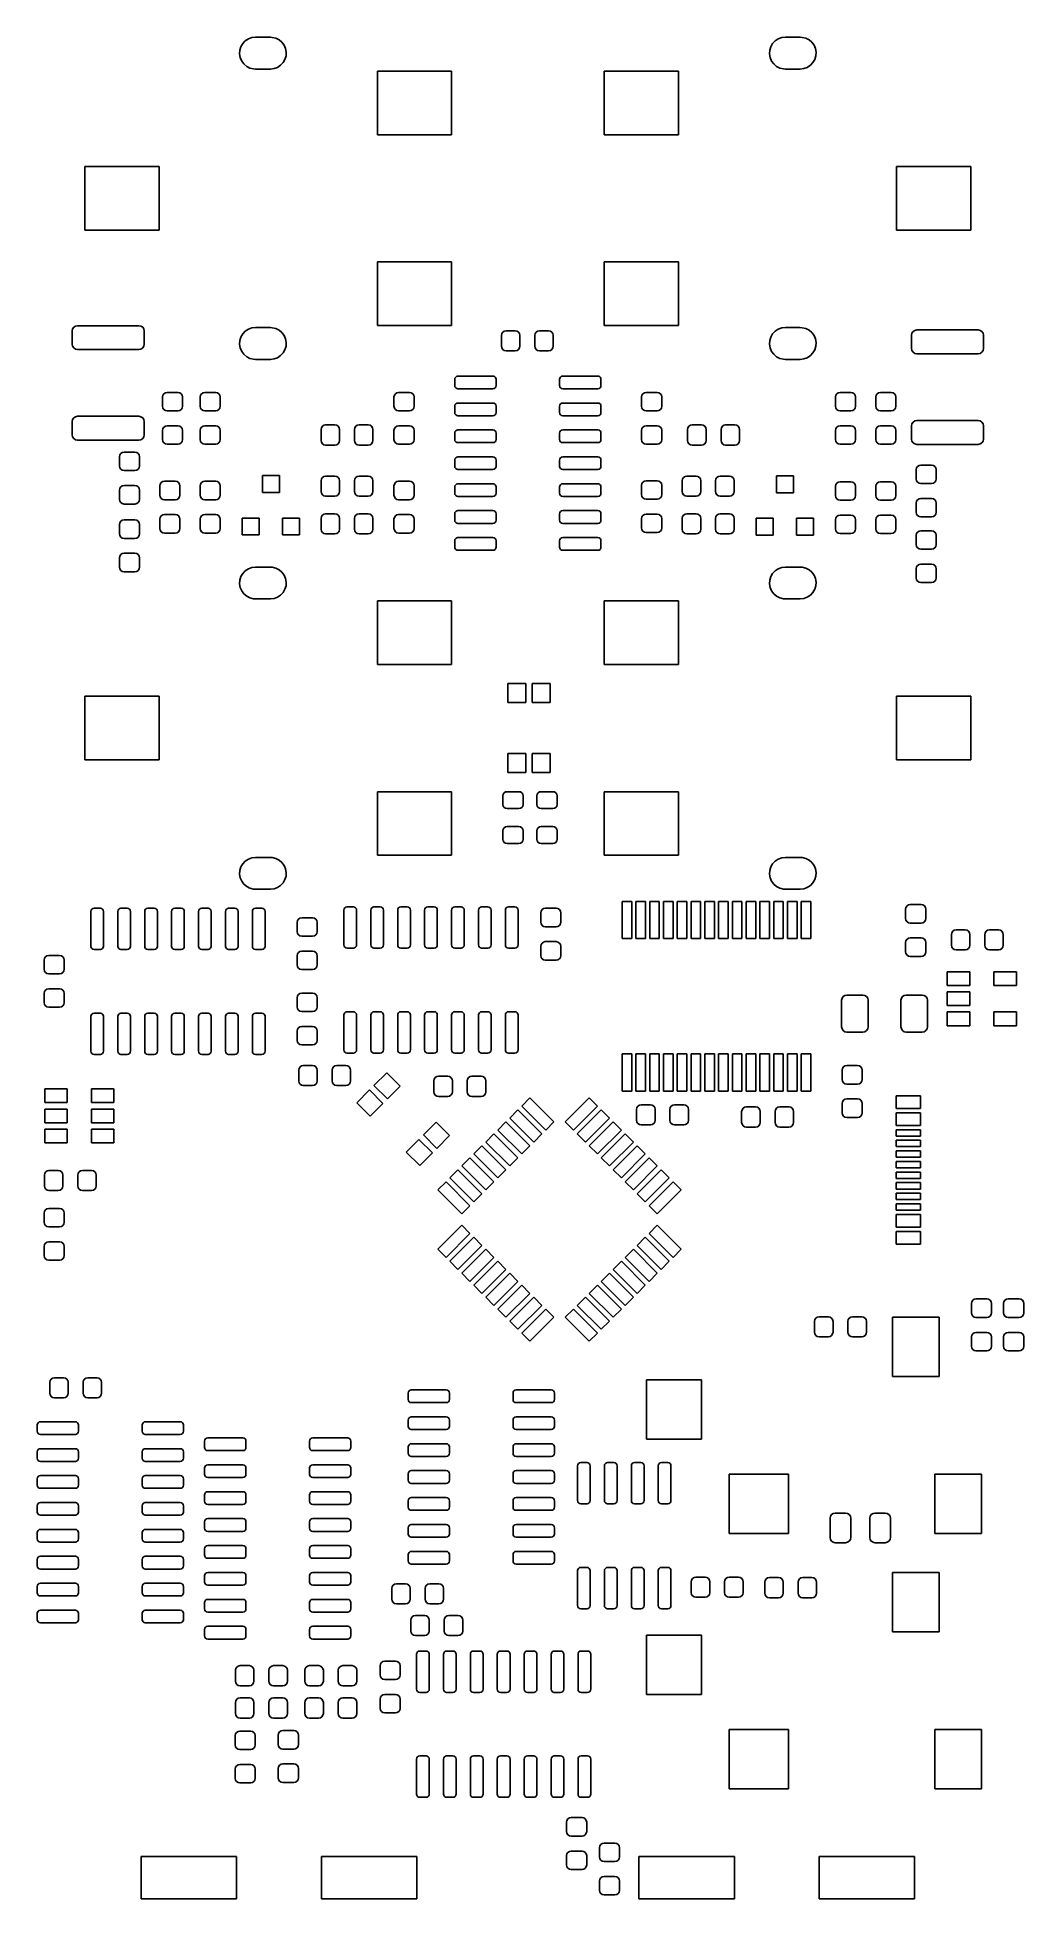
# Model space of a CAD drawing. Extents: x 0.11 to 1.94, y 0.35 to 3.81.
import ezdxf

# ---------------------------------------------------------------- set-up
doc = ezdxf.new("R2010")
doc.units = 0
doc.header["$MEASUREMENT"] = 0
doc.layers.add('BLACK', color=7, linetype='CONTINUOUS')

msp = doc.modelspace()

# ---------------------------------------------------------------- linework, layer by layer
at = {"layer": 'BLACK', "linetype": 'CONTINUOUS'}
for p, q in [((0.494073, 3.80115), (0.498776, 3.80612)), ((0.498776, 3.80612), (0.504495, 3.80987)), ((0.504495, 3.80987), (0.510924, 3.8122)), ((0.510924, 3.8122), (0.517717, 3.81299)), ((0.517717, 3.81299), (0.545276, 3.81299)), ((0.545276, 3.81299), (0.548925, 3.81277)), ((0.548925, 3.81277), (0.555568, 3.81114)), ((0.555568, 3.81114), (0.561659, 3.80803)), ((0.561659, 3.80803), (0.566871, 3.8036)), ((1.47832, 3.80115), (1.48303, 3.80612)), ((1.48303, 3.80612), (1.48875, 3.80987)), ((1.48875, 3.80987), (1.49518, 3.8122)), ((1.49518, 3.8122), (1.50197, 3.81299)), ((1.50197, 3.81299), (1.52953, 3.81299)), ((1.52953, 3.81299), (1.53318, 3.81277)), ((1.53318, 3.81277), (1.53982, 3.81114)), ((1.53982, 3.81114), (1.54591, 3.80803)), ((1.54591, 3.80803), (1.55112, 3.8036)), ((0.488232, 3.78187), (0.488656, 3.78869)), ((0.48939, 3.77513), (0.488232, 3.78187)), ((0.488656, 3.78869), (0.490638, 3.79524)), ((0.492068, 3.76883), (0.48939, 3.77513)), ((0.490638, 3.79524), (0.494073, 3.80115)), ((0.566871, 3.8036), (0.570924, 3.79809)), ((0.572354, 3.77169), (0.568919, 3.76578)), ((0.570924, 3.79809), (0.573602, 3.7918)), ((0.574336, 3.77824), (0.572354, 3.77169)), ((0.573602, 3.7918), (0.57476, 3.78506)), ((0.57476, 3.78506), (0.574336, 3.77824)), ((1.47248, 3.78187), (1.47291, 3.78869)), ((1.47364, 3.77513), (1.47248, 3.78187)), ((1.47291, 3.78869), (1.47489, 3.79524)), ((1.47632, 3.76883), (1.47364, 3.77513)), ((1.47489, 3.79524), (1.47832, 3.80115)), ((1.55112, 3.8036), (1.55518, 3.79809)), ((1.55661, 3.77169), (1.55317, 3.76578)), ((1.55518, 3.79809), (1.55785, 3.7918)), ((1.55859, 3.77824), (1.55661, 3.77169)), ((1.55785, 3.7918), (1.55901, 3.78506)), ((1.55901, 3.78506), (1.55859, 3.77824)), ((0.496121, 3.76333), (0.492068, 3.76883)), ((0.501333, 3.7589), (0.496121, 3.76333)), ((0.507424, 3.75579), (0.501333, 3.7589)), ((0.514067, 3.75416), (0.507424, 3.75579)), ((0.517717, 3.75394), (0.514067, 3.75416)), ((0.545276, 3.75394), (0.517717, 3.75394)), ((0.552068, 3.75473), (0.545276, 3.75394)), ((0.558497, 3.75706), (0.552068, 3.75473)), ((0.564216, 3.76081), (0.558497, 3.75706)), ((0.568919, 3.76578), (0.564216, 3.76081)), ((0.744094, 3.63189), (0.744094, 3.75)), ((0.744094, 3.75), (0.88189, 3.75)), ((0.88189, 3.75), (0.88189, 3.63189)), ((1.16535, 3.63189), (1.16535, 3.75)), ((1.16535, 3.75), (1.30315, 3.75)), ((1.30315, 3.75), (1.30315, 3.63189)), ((1.48037, 3.76333), (1.47632, 3.76883)), ((1.48559, 3.7589), (1.48037, 3.76333)), ((1.49168, 3.75579), (1.48559, 3.7589)), ((1.49832, 3.75416), (1.49168, 3.75579)), ((1.50197, 3.75394), (1.49832, 3.75416)), ((1.52953, 3.75394), (1.50197, 3.75394)), ((1.53632, 3.75473), (1.52953, 3.75394)), ((1.54275, 3.75706), (1.53632, 3.75473)), ((1.54847, 3.76081), (1.54275, 3.75706)), ((1.55317, 3.76578), (1.54847, 3.76081)), ((0.88189, 3.63189), (0.744094, 3.63189)), ((1.30315, 3.63189), (1.16535, 3.63189)), ((0.200787, 3.45472), (0.200787, 3.57283)), ((0.200787, 3.57283), (0.338583, 3.57283)), ((0.338583, 3.57283), (0.338583, 3.45472)), ((1.70866, 3.45472), (1.70866, 3.57283)), ((1.70866, 3.57283), (1.84646, 3.57283)), ((1.84646, 3.57283), (1.84646, 3.45472)), ((0.338583, 3.45472), (0.200787, 3.45472)), ((1.84646, 3.45472), (1.70866, 3.45472)), ((0.744094, 3.27756), (0.744094, 3.39567)), ((0.744094, 3.39567), (0.88189, 3.39567)), ((0.88189, 3.39567), (0.88189, 3.27756)), ((1.16535, 3.27756), (1.16535, 3.39567)), ((1.16535, 3.39567), (1.30315, 3.39567)), ((1.30315, 3.39567), (1.30315, 3.27756)), ((0.177165, 3.26722), (0.177915, 3.27099)), ((0.177165, 3.24262), (0.177165, 3.26722)), ((0.177915, 3.27099), (0.180048, 3.27418)), ((0.180048, 3.27418), (0.183241, 3.27632)), ((0.183241, 3.27632), (0.187008, 3.27707)), ((0.187008, 3.27707), (0.301181, 3.27707)), ((0.301181, 3.27707), (0.304948, 3.27632)), ((0.304948, 3.27632), (0.308141, 3.27418)), ((0.308141, 3.27418), (0.310274, 3.27099)), ((0.310274, 3.27099), (0.311024, 3.26722)), ((0.311024, 3.26722), (0.311024, 3.24262)), ((0.488656, 3.24932), (0.490638, 3.25587)), ((0.490638, 3.25587), (0.494073, 3.26178)), ((0.494073, 3.26178), (0.498776, 3.26675)), ((0.498776, 3.26675), (0.504495, 3.2705)), ((0.504495, 3.2705), (0.510924, 3.27283)), ((0.510924, 3.27283), (0.517717, 3.27362)), ((0.517717, 3.27362), (0.545276, 3.27362)), ((0.545276, 3.27362), (0.548925, 3.2734)), ((0.548925, 3.2734), (0.555568, 3.27177)), ((0.555568, 3.27177), (0.561659, 3.26866)), ((0.561659, 3.26866), (0.566871, 3.26423)), ((0.566871, 3.26423), (0.570924, 3.25872)), ((0.570924, 3.25872), (0.573602, 3.25243)), ((0.573602, 3.25243), (0.57476, 3.24569)), ((0.88189, 3.27756), (0.744094, 3.27756)), ((0.97439, 3.25914), (0.975045, 3.26244)), ((0.97439, 3.23897), (0.97439, 3.25914)), ((0.975045, 3.26244), (0.976912, 3.26523)), ((0.976912, 3.26523), (0.979706, 3.2671)), ((0.979706, 3.2671), (0.983002, 3.26776)), ((0.983002, 3.26776), (1.00023, 3.26776)), ((1.00023, 3.26776), (1.00352, 3.2671)), ((1.00352, 3.2671), (1.00632, 3.26523)), ((1.00632, 3.26523), (1.00818, 3.26244)), ((1.00818, 3.26244), (1.00884, 3.25914)), ((1.00884, 3.25914), (1.00884, 3.23897)), ((1.0364, 3.25914), (1.03705, 3.26244)), ((1.0364, 3.23897), (1.0364, 3.25914)), ((1.03705, 3.26244), (1.03892, 3.26523)), ((1.03892, 3.26523), (1.04171, 3.2671)), ((1.04171, 3.2671), (1.04501, 3.26776)), ((1.04501, 3.26776), (1.06223, 3.26776)), ((1.06223, 3.26776), (1.06553, 3.2671)), ((1.06553, 3.2671), (1.06832, 3.26523)), ((1.06832, 3.26523), (1.07019, 3.26244)), ((1.07019, 3.26244), (1.07085, 3.25914)), ((1.07085, 3.25914), (1.07085, 3.23897)), ((1.30315, 3.27756), (1.16535, 3.27756)), ((1.47291, 3.24932), (1.47489, 3.25587)), ((1.47489, 3.25587), (1.47832, 3.26178)), ((1.47832, 3.26178), (1.48303, 3.26675)), ((1.48303, 3.26675), (1.48875, 3.2705)), ((1.48875, 3.2705), (1.49518, 3.27283)), ((1.49518, 3.27283), (1.50197, 3.27362)), ((1.50197, 3.27362), (1.52953, 3.27362)), ((1.52953, 3.27362), (1.53318, 3.2734)), ((1.53318, 3.2734), (1.53982, 3.27177)), ((1.53982, 3.27177), (1.54591, 3.26866)), ((1.54591, 3.26866), (1.55112, 3.26423)), ((1.55112, 3.26423), (1.55518, 3.25872)), ((1.55518, 3.25872), (1.55785, 3.25243)), ((1.55785, 3.25243), (1.55901, 3.24569)), ((1.73622, 3.25935), (1.73697, 3.26312)), ((1.73622, 3.23474), (1.73622, 3.25935)), ((1.73697, 3.26312), (1.7391, 3.26631)), ((1.7391, 3.26631), (1.7423, 3.26844)), ((1.7423, 3.26844), (1.74606, 3.26919)), ((1.74606, 3.26919), (1.86024, 3.26919)), ((1.86024, 3.26919), (1.864, 3.26844)), ((1.864, 3.26844), (1.8672, 3.26631)), ((1.8672, 3.26631), (1.86933, 3.26312)), ((1.86933, 3.26312), (1.87008, 3.25935)), ((1.87008, 3.25935), (1.87008, 3.23474)), ((0.177915, 3.23885), (0.177165, 3.24262)), ((0.180048, 3.23566), (0.177915, 3.23885)), ((0.183241, 3.23352), (0.180048, 3.23566)), ((0.187008, 3.23278), (0.183241, 3.23352)), ((0.301181, 3.23278), (0.187008, 3.23278)), ((0.304948, 3.23352), (0.301181, 3.23278)), ((0.308141, 3.23566), (0.304948, 3.23352)), ((0.310274, 3.23885), (0.308141, 3.23566)), ((0.311024, 3.24262), (0.310274, 3.23885)), ((0.488232, 3.2425), (0.488656, 3.24932)), ((0.48939, 3.23576), (0.488232, 3.2425)), ((0.492068, 3.22946), (0.48939, 3.23576)), ((0.496121, 3.22396), (0.492068, 3.22946)), ((0.501333, 3.21953), (0.496121, 3.22396)), ((0.507424, 3.21642), (0.501333, 3.21953)), ((0.514067, 3.21479), (0.507424, 3.21642)), ((0.558497, 3.21769), (0.552068, 3.21536)), ((0.564216, 3.22144), (0.558497, 3.21769)), ((0.568919, 3.22641), (0.564216, 3.22144)), ((0.572354, 3.23232), (0.568919, 3.22641)), ((0.574336, 3.23887), (0.572354, 3.23232)), ((0.57476, 3.24569), (0.574336, 3.23887)), ((0.975045, 3.23567), (0.97439, 3.23897)), ((0.976912, 3.23288), (0.975045, 3.23567)), ((0.979706, 3.23101), (0.976912, 3.23288)), ((0.983002, 3.23035), (0.979706, 3.23101)), ((1.00023, 3.23035), (0.983002, 3.23035)), ((1.00352, 3.23101), (1.00023, 3.23035)), ((1.00632, 3.23288), (1.00352, 3.23101)), ((1.00818, 3.23567), (1.00632, 3.23288)), ((1.00884, 3.23897), (1.00818, 3.23567)), ((1.03705, 3.23567), (1.0364, 3.23897)), ((1.03892, 3.23288), (1.03705, 3.23567)), ((1.04171, 3.23101), (1.03892, 3.23288)), ((1.04501, 3.23035), (1.04171, 3.23101)), ((1.06223, 3.23035), (1.04501, 3.23035)), ((1.06553, 3.23101), (1.06223, 3.23035)), ((1.06832, 3.23288), (1.06553, 3.23101)), ((1.07019, 3.23567), (1.06832, 3.23288)), ((1.07085, 3.23897), (1.07019, 3.23567)), ((1.47248, 3.2425), (1.47291, 3.24932)), ((1.47364, 3.23576), (1.47248, 3.2425)), ((1.47632, 3.22946), (1.47364, 3.23576)), ((1.48037, 3.22396), (1.47632, 3.22946)), ((1.48559, 3.21953), (1.48037, 3.22396)), ((1.49168, 3.21642), (1.48559, 3.21953)), ((1.49832, 3.21479), (1.49168, 3.21642)), ((1.54275, 3.21769), (1.53632, 3.21536)), ((1.54847, 3.22144), (1.54275, 3.21769)), ((1.55317, 3.22641), (1.54847, 3.22144)), ((1.55661, 3.23232), (1.55317, 3.22641)), ((1.55859, 3.23887), (1.55661, 3.23232)), ((1.55901, 3.24569), (1.55859, 3.23887)), ((1.73697, 3.23098), (1.73622, 3.23474)), ((1.7391, 3.22778), (1.73697, 3.23098)), ((1.7423, 3.22565), (1.7391, 3.22778)), ((1.74606, 3.2249), (1.7423, 3.22565)), ((1.86024, 3.2249), (1.74606, 3.2249)), ((1.864, 3.22565), (1.86024, 3.2249)), ((1.8672, 3.22778), (1.864, 3.22565)), ((1.86933, 3.23098), (1.8672, 3.22778)), ((1.87008, 3.23474), (1.86933, 3.23098)), ((0.517717, 3.21457), (0.514067, 3.21479)), ((0.545276, 3.21457), (0.517717, 3.21457)), ((0.552068, 3.21536), (0.545276, 3.21457)), ((0.888245, 3.17982), (0.889525, 3.18173)), ((0.889525, 3.18173), (0.891441, 3.18302)), ((0.891441, 3.18302), (0.893701, 3.18346)), ((0.893701, 3.18346), (0.958661, 3.18346)), ((0.958661, 3.18346), (0.960921, 3.18302)), ((0.960921, 3.18302), (0.962837, 3.18173)), ((0.962837, 3.18173), (0.964117, 3.17982)), ((1.08313, 3.17982), (1.08441, 3.18173)), ((1.08441, 3.18173), (1.08632, 3.18302)), ((1.08632, 3.18302), (1.08858, 3.18346)), ((1.08858, 3.18346), (1.15354, 3.18346)), ((1.15354, 3.18346), (1.1558, 3.18302)), ((1.1558, 3.18302), (1.15772, 3.18173)), ((1.15772, 3.18173), (1.159, 3.17982)), ((1.50197, 3.21457), (1.49832, 3.21479)), ((1.52953, 3.21457), (1.50197, 3.21457)), ((1.53632, 3.21536), (1.52953, 3.21457)), ((0.344921, 3.14468), (0.345577, 3.14797)), ((0.345577, 3.14797), (0.347444, 3.15076)), ((0.347444, 3.15076), (0.350238, 3.15263)), ((0.350238, 3.15263), (0.353533, 3.15329)), ((0.353533, 3.15329), (0.373711, 3.15329)), ((0.373711, 3.15329), (0.377006, 3.15263)), ((0.377006, 3.15263), (0.3798, 3.15076)), ((0.3798, 3.15076), (0.381667, 3.14797)), ((0.381667, 3.14797), (0.382323, 3.14468)), ((0.414921, 3.14468), (0.415577, 3.14797)), ((0.415577, 3.14797), (0.417444, 3.15076)), ((0.417444, 3.15076), (0.420238, 3.15263)), ((0.420238, 3.15263), (0.423533, 3.15329)), ((0.423533, 3.15329), (0.443711, 3.15329)), ((0.443711, 3.15329), (0.447006, 3.15263)), ((0.447006, 3.15263), (0.4498, 3.15076)), ((0.4498, 3.15076), (0.451667, 3.14797)), ((0.451667, 3.14797), (0.452323, 3.14468)), ((0.774921, 3.14468), (0.775577, 3.14797)), ((0.775577, 3.14797), (0.777444, 3.15076)), ((0.777444, 3.15076), (0.780238, 3.15263)), ((0.780238, 3.15263), (0.783533, 3.15329)), ((0.783533, 3.15329), (0.803711, 3.15329)), ((0.803711, 3.15329), (0.807006, 3.15263)), ((0.807006, 3.15263), (0.8098, 3.15076)), ((0.8098, 3.15076), (0.811667, 3.14797)), ((0.811667, 3.14797), (0.812323, 3.14468)), ((0.887795, 3.17756), (0.888245, 3.17982)), ((0.887795, 3.16575), (0.887795, 3.17756)), ((0.888245, 3.16349), (0.887795, 3.16575)), ((0.889525, 3.16157), (0.888245, 3.16349)), ((0.891441, 3.16029), (0.889525, 3.16157)), ((0.893701, 3.15984), (0.891441, 3.16029)), ((0.958661, 3.15984), (0.893701, 3.15984)), ((0.960921, 3.16029), (0.958661, 3.15984)), ((0.962837, 3.16157), (0.960921, 3.16029)), ((0.964117, 3.16349), (0.962837, 3.16157)), ((0.964117, 3.17982), (0.964567, 3.17756)), ((0.964567, 3.16575), (0.964117, 3.16349)), ((0.964567, 3.17756), (0.964567, 3.16575)), ((1.08268, 3.17756), (1.08313, 3.17982)), ((1.08268, 3.16575), (1.08268, 3.17756)), ((1.08313, 3.16349), (1.08268, 3.16575)), ((1.08441, 3.16157), (1.08313, 3.16349)), ((1.08632, 3.16029), (1.08441, 3.16157)), ((1.08858, 3.15984), (1.08632, 3.16029)), ((1.15354, 3.15984), (1.08858, 3.15984)), ((1.1558, 3.16029), (1.15354, 3.15984)), ((1.15772, 3.16157), (1.1558, 3.16029)), ((1.159, 3.16349), (1.15772, 3.16157)), ((1.159, 3.17982), (1.15945, 3.17756)), ((1.15945, 3.16575), (1.159, 3.16349)), ((1.15945, 3.17756), (1.15945, 3.16575)), ((1.23492, 3.14468), (1.23558, 3.14797)), ((1.23558, 3.14797), (1.23744, 3.15076)), ((1.23744, 3.15076), (1.24024, 3.15263)), ((1.24024, 3.15263), (1.24353, 3.15329)), ((1.24353, 3.15329), (1.26371, 3.15329)), ((1.26371, 3.15329), (1.26701, 3.15263)), ((1.26701, 3.15263), (1.2698, 3.15076)), ((1.2698, 3.15076), (1.27167, 3.14797)), ((1.27167, 3.14797), (1.27232, 3.14468)), ((1.59492, 3.14468), (1.59558, 3.14797)), ((1.59558, 3.14797), (1.59744, 3.15076)), ((1.59744, 3.15076), (1.60024, 3.15263)), ((1.60024, 3.15263), (1.60353, 3.15329)), ((1.60353, 3.15329), (1.62371, 3.15329)), ((1.62371, 3.15329), (1.62701, 3.15263)), ((1.62701, 3.15263), (1.6298, 3.15076)), ((1.6298, 3.15076), (1.63167, 3.14797)), ((1.63167, 3.14797), (1.63232, 3.14468)), ((1.66992, 3.14468), (1.67058, 3.14797)), ((1.67058, 3.14797), (1.67244, 3.15076)), ((1.67244, 3.15076), (1.67524, 3.15263)), ((1.67524, 3.15263), (1.67853, 3.15329)), ((1.67853, 3.15329), (1.69871, 3.15329)), ((1.69871, 3.15329), (1.70201, 3.15263)), ((1.70201, 3.15263), (1.7048, 3.15076)), ((1.7048, 3.15076), (1.70667, 3.14797)), ((1.70667, 3.14797), (1.70732, 3.14468)), ((0.344921, 3.12745), (0.344921, 3.14468)), ((0.345577, 3.12416), (0.344921, 3.12745)), ((0.347444, 3.12136), (0.345577, 3.12416)), ((0.350238, 3.11949), (0.347444, 3.12136)), ((0.353533, 3.11884), (0.350238, 3.11949)), ((0.373711, 3.11884), (0.353533, 3.11884)), ((0.377006, 3.11949), (0.373711, 3.11884)), ((0.3798, 3.12136), (0.377006, 3.11949)), ((0.381667, 3.12416), (0.3798, 3.12136)), ((0.382323, 3.12745), (0.381667, 3.12416)), ((0.382323, 3.14468), (0.382323, 3.12745)), ((0.414921, 3.12745), (0.414921, 3.14468)), ((0.415577, 3.12416), (0.414921, 3.12745)), ((0.417444, 3.12136), (0.415577, 3.12416)), ((0.420238, 3.11949), (0.417444, 3.12136)), ((0.423533, 3.11884), (0.420238, 3.11949)), ((0.443711, 3.11884), (0.423533, 3.11884)), ((0.447006, 3.11949), (0.443711, 3.11884)), ((0.4498, 3.12136), (0.447006, 3.11949)), ((0.451667, 3.12416), (0.4498, 3.12136)), ((0.452323, 3.12745), (0.451667, 3.12416)), ((0.452323, 3.14468), (0.452323, 3.12745)), ((0.774921, 3.12745), (0.774921, 3.14468)), ((0.775577, 3.12416), (0.774921, 3.12745)), ((0.777444, 3.12136), (0.775577, 3.12416)), ((0.780238, 3.11949), (0.777444, 3.12136)), ((0.783533, 3.11884), (0.780238, 3.11949)), ((0.803711, 3.11884), (0.783533, 3.11884)), ((0.807006, 3.11949), (0.803711, 3.11884)), ((0.8098, 3.12136), (0.807006, 3.11949)), ((0.811667, 3.12416), (0.8098, 3.12136)), ((0.812323, 3.12745), (0.811667, 3.12416)), ((0.812323, 3.14468), (0.812323, 3.12745)), ((0.887795, 3.12756), (0.888245, 3.12982)), ((0.887795, 3.11575), (0.887795, 3.12756)), ((0.888245, 3.11349), (0.887795, 3.11575)), ((0.888245, 3.12982), (0.889525, 3.13173)), ((0.889525, 3.11157), (0.888245, 3.11349)), ((0.889525, 3.13173), (0.891441, 3.13302)), ((0.891441, 3.13302), (0.893701, 3.13346)), ((0.893701, 3.13346), (0.958661, 3.13346)), ((0.958661, 3.13346), (0.960921, 3.13302)), ((0.960921, 3.13302), (0.962837, 3.13173)), ((0.962837, 3.13173), (0.964117, 3.12982)), ((0.964117, 3.11349), (0.962837, 3.11157)), ((0.964117, 3.12982), (0.964567, 3.12756)), ((0.964567, 3.11575), (0.964117, 3.11349)), ((0.964567, 3.12756), (0.964567, 3.11575)), ((1.08268, 3.12756), (1.08313, 3.12982)), ((1.08268, 3.11575), (1.08268, 3.12756)), ((1.08313, 3.11349), (1.08268, 3.11575)), ((1.08313, 3.12982), (1.08441, 3.13173)), ((1.08441, 3.11157), (1.08313, 3.11349)), ((1.08441, 3.13173), (1.08632, 3.13302)), ((1.08632, 3.13302), (1.08858, 3.13346)), ((1.08858, 3.13346), (1.15354, 3.13346)), ((1.15354, 3.13346), (1.1558, 3.13302)), ((1.1558, 3.13302), (1.15772, 3.13173)), ((1.15772, 3.13173), (1.159, 3.12982)), ((1.159, 3.11349), (1.15772, 3.11157)), ((1.159, 3.12982), (1.15945, 3.12756)), ((1.15945, 3.11575), (1.159, 3.11349)), ((1.15945, 3.12756), (1.15945, 3.11575)), ((1.23492, 3.12745), (1.23492, 3.14468)), ((1.23558, 3.12416), (1.23492, 3.12745)), ((1.23744, 3.12136), (1.23558, 3.12416)), ((1.24024, 3.11949), (1.23744, 3.12136)), ((1.24353, 3.11884), (1.24024, 3.11949)), ((1.26371, 3.11884), (1.24353, 3.11884)), ((1.26701, 3.11949), (1.26371, 3.11884)), ((1.2698, 3.12136), (1.26701, 3.11949)), ((1.27167, 3.12416), (1.2698, 3.12136)), ((1.27232, 3.12745), (1.27167, 3.12416)), ((1.27232, 3.14468), (1.27232, 3.12745)), ((1.59492, 3.12745), (1.59492, 3.14468)), ((1.59558, 3.12416), (1.59492, 3.12745)), ((1.59744, 3.12136), (1.59558, 3.12416)), ((1.60024, 3.11949), (1.59744, 3.12136)), ((1.60353, 3.11884), (1.60024, 3.11949)), ((1.62371, 3.11884), (1.60353, 3.11884)), ((1.62701, 3.11949), (1.62371, 3.11884)), ((1.6298, 3.12136), (1.62701, 3.11949)), ((1.63167, 3.12416), (1.6298, 3.12136)), ((1.63232, 3.12745), (1.63167, 3.12416)), ((1.63232, 3.14468), (1.63232, 3.12745)), ((1.66992, 3.12745), (1.66992, 3.14468)), ((1.67058, 3.12416), (1.66992, 3.12745)), ((1.67244, 3.12136), (1.67058, 3.12416)), ((1.67524, 3.11949), (1.67244, 3.12136)), ((1.67853, 3.11884), (1.67524, 3.11949)), ((1.69871, 3.11884), (1.67853, 3.11884)), ((1.70201, 3.11949), (1.69871, 3.11884)), ((1.7048, 3.12136), (1.70201, 3.11949)), ((1.70667, 3.12416), (1.7048, 3.12136)), ((1.70732, 3.12745), (1.70667, 3.12416)), ((1.70732, 3.14468), (1.70732, 3.12745)), ((0.177165, 3.09892), (0.177915, 3.10268)), ((0.177165, 3.07431), (0.177165, 3.09892)), ((0.177915, 3.10268), (0.180048, 3.10588)), ((0.180048, 3.10588), (0.183241, 3.10801)), ((0.183241, 3.10801), (0.187008, 3.10876)), ((0.187008, 3.10876), (0.301181, 3.10876)), ((0.301181, 3.10876), (0.304948, 3.10801)), ((0.304948, 3.10801), (0.308141, 3.10588)), ((0.308141, 3.10588), (0.310274, 3.10268)), ((0.310274, 3.10268), (0.311024, 3.09892)), ((0.311024, 3.09892), (0.311024, 3.07431)), ((0.344921, 3.08267), (0.345577, 3.08596)), ((0.344921, 3.06544), (0.344921, 3.08267)), ((0.345577, 3.08596), (0.347444, 3.08876)), ((0.347444, 3.08876), (0.350238, 3.09062)), ((0.350238, 3.09062), (0.353533, 3.09128)), ((0.353533, 3.09128), (0.373711, 3.09128)), ((0.373711, 3.09128), (0.377006, 3.09062)), ((0.377006, 3.09062), (0.3798, 3.08876)), ((0.3798, 3.08876), (0.381667, 3.08596)), ((0.381667, 3.08596), (0.382323, 3.08267)), ((0.382323, 3.08267), (0.382323, 3.06544)), ((0.414921, 3.08267), (0.415577, 3.08596)), ((0.414921, 3.06544), (0.414921, 3.08267)), ((0.415577, 3.08596), (0.417444, 3.08876)), ((0.417444, 3.08876), (0.420238, 3.09062)), ((0.420238, 3.09062), (0.423533, 3.09128)), ((0.423533, 3.09128), (0.443711, 3.09128)), ((0.443711, 3.09128), (0.447006, 3.09062)), ((0.447006, 3.09062), (0.4498, 3.08876)), ((0.4498, 3.08876), (0.451667, 3.08596)), ((0.451667, 3.08596), (0.452323, 3.08267)), ((0.452323, 3.08267), (0.452323, 3.06544)), ((0.63939, 3.08414), (0.640045, 3.08744)), ((0.63939, 3.06397), (0.63939, 3.08414)), ((0.640045, 3.08744), (0.641912, 3.09023)), ((0.641912, 3.09023), (0.644706, 3.0921)), ((0.644706, 3.0921), (0.648002, 3.09276)), ((0.648002, 3.09276), (0.665226, 3.09276)), ((0.665226, 3.09276), (0.668522, 3.0921)), ((0.668522, 3.0921), (0.671316, 3.09023)), ((0.671316, 3.09023), (0.673183, 3.08744)), ((0.673183, 3.08744), (0.673839, 3.08414)), ((0.673839, 3.08414), (0.673839, 3.06397)), ((0.701398, 3.08414), (0.702053, 3.08744)), ((0.701398, 3.06397), (0.701398, 3.08414)), ((0.702053, 3.08744), (0.70392, 3.09023)), ((0.70392, 3.09023), (0.706714, 3.0921)), ((0.706714, 3.0921), (0.71001, 3.09276)), ((0.71001, 3.09276), (0.727234, 3.09276)), ((0.727234, 3.09276), (0.73053, 3.0921)), ((0.73053, 3.0921), (0.733324, 3.09023)), ((0.733324, 3.09023), (0.735191, 3.08744)), ((0.735191, 3.08744), (0.735846, 3.08414)), ((0.735846, 3.08414), (0.735846, 3.06397)), ((0.774921, 3.08267), (0.775577, 3.08596)), ((0.774921, 3.06544), (0.774921, 3.08267)), ((0.775577, 3.08596), (0.777444, 3.08876)), ((0.777444, 3.08876), (0.780238, 3.09062)), ((0.780238, 3.09062), (0.783533, 3.09128)), ((0.783533, 3.09128), (0.803711, 3.09128)), ((0.803711, 3.09128), (0.807006, 3.09062)), ((0.807006, 3.09062), (0.8098, 3.08876)), ((0.8098, 3.08876), (0.811667, 3.08596)), ((0.811667, 3.08596), (0.812323, 3.08267)), ((0.812323, 3.08267), (0.812323, 3.06544)), ((0.887795, 3.07756), (0.888245, 3.07982)), ((0.888245, 3.07982), (0.889525, 3.08173)), ((0.891441, 3.11029), (0.889525, 3.11157)), ((0.889525, 3.08173), (0.891441, 3.08302)), ((0.893701, 3.10984), (0.891441, 3.11029)), ((0.891441, 3.08302), (0.893701, 3.08346)), ((0.958661, 3.10984), (0.893701, 3.10984)), ((0.893701, 3.08346), (0.958661, 3.08346)), ((0.960921, 3.11029), (0.958661, 3.10984)), ((0.958661, 3.08346), (0.960921, 3.08302)), ((0.962837, 3.11157), (0.960921, 3.11029)), ((0.960921, 3.08302), (0.962837, 3.08173)), ((0.962837, 3.08173), (0.964117, 3.07982)), ((0.964117, 3.07982), (0.964567, 3.07756)), ((1.08268, 3.07756), (1.08313, 3.07982)), ((1.08313, 3.07982), (1.08441, 3.08173)), ((1.08632, 3.11029), (1.08441, 3.11157)), ((1.08441, 3.08173), (1.08632, 3.08302)), ((1.08858, 3.10984), (1.08632, 3.11029)), ((1.08632, 3.08302), (1.08858, 3.08346)), ((1.15354, 3.10984), (1.08858, 3.10984)), ((1.08858, 3.08346), (1.15354, 3.08346)), ((1.1558, 3.11029), (1.15354, 3.10984)), ((1.15354, 3.08346), (1.1558, 3.08302)), ((1.15772, 3.11157), (1.1558, 3.11029)), ((1.1558, 3.08302), (1.15772, 3.08173)), ((1.15772, 3.08173), (1.159, 3.07982)), ((1.159, 3.07982), (1.15945, 3.07756)), ((1.23492, 3.08267), (1.23558, 3.08596)), ((1.23492, 3.06544), (1.23492, 3.08267)), ((1.23558, 3.08596), (1.23744, 3.08876)), ((1.23744, 3.08876), (1.24024, 3.09062)), ((1.24024, 3.09062), (1.24353, 3.09128)), ((1.24353, 3.09128), (1.26371, 3.09128)), ((1.26371, 3.09128), (1.26701, 3.09062)), ((1.26701, 3.09062), (1.2698, 3.08876)), ((1.2698, 3.08876), (1.27167, 3.08596)), ((1.27167, 3.08596), (1.27232, 3.08267)), ((1.27232, 3.08267), (1.27232, 3.06544)), ((1.32039, 3.08414), (1.32105, 3.08744)), ((1.32039, 3.06397), (1.32039, 3.08414)), ((1.32105, 3.08744), (1.32292, 3.09023)), ((1.32292, 3.09023), (1.32571, 3.0921)), ((1.32571, 3.0921), (1.32901, 3.09276)), ((1.32901, 3.09276), (1.34623, 3.09276)), ((1.34623, 3.09276), (1.34953, 3.0921)), ((1.34953, 3.0921), (1.35232, 3.09023)), ((1.35232, 3.09023), (1.35419, 3.08744)), ((1.35419, 3.08744), (1.35484, 3.08414)), ((1.35484, 3.08414), (1.35484, 3.06397)), ((1.3824, 3.08414), (1.38306, 3.08744)), ((1.3824, 3.06397), (1.3824, 3.08414)), ((1.38306, 3.08744), (1.38492, 3.09023)), ((1.38492, 3.09023), (1.38772, 3.0921)), ((1.38772, 3.0921), (1.39101, 3.09276)), ((1.39101, 3.09276), (1.40824, 3.09276)), ((1.40824, 3.09276), (1.41153, 3.0921)), ((1.41153, 3.0921), (1.41433, 3.09023)), ((1.41433, 3.09023), (1.41619, 3.08744)), ((1.41619, 3.08744), (1.41685, 3.08414)), ((1.41685, 3.08414), (1.41685, 3.06397)), ((1.59492, 3.08267), (1.59558, 3.08596)), ((1.59492, 3.06544), (1.59492, 3.08267)), ((1.59558, 3.08596), (1.59744, 3.08876)), ((1.59744, 3.08876), (1.60024, 3.09062)), ((1.60024, 3.09062), (1.60353, 3.09128)), ((1.60353, 3.09128), (1.62371, 3.09128)), ((1.62371, 3.09128), (1.62701, 3.09062)), ((1.62701, 3.09062), (1.6298, 3.08876)), ((1.6298, 3.08876), (1.63167, 3.08596)), ((1.63167, 3.08596), (1.63232, 3.08267)), ((1.63232, 3.08267), (1.63232, 3.06544)), ((1.66992, 3.08267), (1.67058, 3.08596)), ((1.66992, 3.06544), (1.66992, 3.08267)), ((1.67058, 3.08596), (1.67244, 3.08876)), ((1.67244, 3.08876), (1.67524, 3.09062)), ((1.67524, 3.09062), (1.67853, 3.09128)), ((1.67853, 3.09128), (1.69871, 3.09128)), ((1.69871, 3.09128), (1.70201, 3.09062)), ((1.70201, 3.09062), (1.7048, 3.08876)), ((1.7048, 3.08876), (1.70667, 3.08596)), ((1.70667, 3.08596), (1.70732, 3.08267)), ((1.70732, 3.08267), (1.70732, 3.06544)), ((1.73622, 3.09104), (1.73697, 3.09481)), ((1.73622, 3.06644), (1.73622, 3.09104)), ((1.73697, 3.09481), (1.7391, 3.098)), ((1.7391, 3.098), (1.7423, 3.10014)), ((1.7423, 3.10014), (1.74606, 3.10089)), ((1.74606, 3.10089), (1.86024, 3.10089)), ((1.86024, 3.10089), (1.864, 3.10014)), ((1.864, 3.10014), (1.8672, 3.098)), ((1.8672, 3.098), (1.86933, 3.09481)), ((1.86933, 3.09481), (1.87008, 3.09104)), ((1.87008, 3.09104), (1.87008, 3.06644)), ((0.177915, 3.07054), (0.177165, 3.07431)), ((0.180048, 3.06735), (0.177915, 3.07054)), ((0.183241, 3.06522), (0.180048, 3.06735)), ((0.187008, 3.06447), (0.183241, 3.06522)), ((0.301181, 3.06447), (0.187008, 3.06447)), ((0.304948, 3.06522), (0.301181, 3.06447)), ((0.308141, 3.06735), (0.304948, 3.06522)), ((0.310274, 3.07054), (0.308141, 3.06735)), ((0.311024, 3.07431), (0.310274, 3.07054)), ((0.345577, 3.06215), (0.344921, 3.06544)), ((0.347444, 3.05935), (0.345577, 3.06215)), ((0.350238, 3.05749), (0.347444, 3.05935)), ((0.353533, 3.05683), (0.350238, 3.05749)), ((0.373711, 3.05683), (0.353533, 3.05683)), ((0.377006, 3.05749), (0.373711, 3.05683)), ((0.3798, 3.05935), (0.377006, 3.05749)), ((0.381667, 3.06215), (0.3798, 3.05935)), ((0.382323, 3.06544), (0.381667, 3.06215)), ((0.415577, 3.06215), (0.414921, 3.06544)), ((0.417444, 3.05935), (0.415577, 3.06215)), ((0.420238, 3.05749), (0.417444, 3.05935)), ((0.423533, 3.05683), (0.420238, 3.05749)), ((0.443711, 3.05683), (0.423533, 3.05683)), ((0.447006, 3.05749), (0.443711, 3.05683)), ((0.4498, 3.05935), (0.447006, 3.05749)), ((0.451667, 3.06215), (0.4498, 3.05935)), ((0.452323, 3.06544), (0.451667, 3.06215)), ((0.640045, 3.06067), (0.63939, 3.06397)), ((0.641912, 3.05788), (0.640045, 3.06067)), ((0.644706, 3.05601), (0.641912, 3.05788)), ((0.648002, 3.05535), (0.644706, 3.05601)), ((0.665226, 3.05535), (0.648002, 3.05535)), ((0.668522, 3.05601), (0.665226, 3.05535)), ((0.671316, 3.05788), (0.668522, 3.05601)), ((0.673183, 3.06067), (0.671316, 3.05788)), ((0.673839, 3.06397), (0.673183, 3.06067)), ((0.702053, 3.06067), (0.701398, 3.06397)), ((0.70392, 3.05788), (0.702053, 3.06067)), ((0.706714, 3.05601), (0.70392, 3.05788)), ((0.71001, 3.05535), (0.706714, 3.05601)), ((0.727234, 3.05535), (0.71001, 3.05535)), ((0.73053, 3.05601), (0.727234, 3.05535)), ((0.733324, 3.05788), (0.73053, 3.05601)), ((0.735191, 3.06067), (0.733324, 3.05788)), ((0.735846, 3.06397), (0.735191, 3.06067)), ((0.775577, 3.06215), (0.774921, 3.06544)), ((0.777444, 3.05935), (0.775577, 3.06215)), ((0.780238, 3.05749), (0.777444, 3.05935)), ((0.783533, 3.05683), (0.780238, 3.05749)), ((0.803711, 3.05683), (0.783533, 3.05683)), ((0.807006, 3.05749), (0.803711, 3.05683)), ((0.8098, 3.05935), (0.807006, 3.05749)), ((0.811667, 3.06215), (0.8098, 3.05935)), ((0.812323, 3.06544), (0.811667, 3.06215)), ((0.887795, 3.06575), (0.887795, 3.07756)), ((0.888245, 3.06349), (0.887795, 3.06575)), ((0.889525, 3.06157), (0.888245, 3.06349)), ((0.891441, 3.06029), (0.889525, 3.06157)), ((0.893701, 3.05984), (0.891441, 3.06029)), ((0.958661, 3.05984), (0.893701, 3.05984)), ((0.960921, 3.06029), (0.958661, 3.05984)), ((0.962837, 3.06157), (0.960921, 3.06029)), ((0.964117, 3.06349), (0.962837, 3.06157)), ((0.964567, 3.06575), (0.964117, 3.06349)), ((0.964567, 3.07756), (0.964567, 3.06575)), ((1.08268, 3.06575), (1.08268, 3.07756)), ((1.08313, 3.06349), (1.08268, 3.06575)), ((1.08441, 3.06157), (1.08313, 3.06349)), ((1.08632, 3.06029), (1.08441, 3.06157)), ((1.08858, 3.05984), (1.08632, 3.06029)), ((1.15354, 3.05984), (1.08858, 3.05984)), ((1.1558, 3.06029), (1.15354, 3.05984)), ((1.15772, 3.06157), (1.1558, 3.06029)), ((1.159, 3.06349), (1.15772, 3.06157)), ((1.15945, 3.06575), (1.159, 3.06349)), ((1.15945, 3.07756), (1.15945, 3.06575)), ((1.23558, 3.06215), (1.23492, 3.06544)), ((1.23744, 3.05935), (1.23558, 3.06215)), ((1.24024, 3.05749), (1.23744, 3.05935)), ((1.24353, 3.05683), (1.24024, 3.05749)), ((1.26371, 3.05683), (1.24353, 3.05683)), ((1.26701, 3.05749), (1.26371, 3.05683)), ((1.2698, 3.05935), (1.26701, 3.05749)), ((1.27167, 3.06215), (1.2698, 3.05935)), ((1.27232, 3.06544), (1.27167, 3.06215)), ((1.32105, 3.06067), (1.32039, 3.06397)), ((1.32292, 3.05788), (1.32105, 3.06067)), ((1.32571, 3.05601), (1.32292, 3.05788)), ((1.32901, 3.05535), (1.32571, 3.05601)), ((1.34623, 3.05535), (1.32901, 3.05535)), ((1.34953, 3.05601), (1.34623, 3.05535)), ((1.35232, 3.05788), (1.34953, 3.05601)), ((1.35419, 3.06067), (1.35232, 3.05788)), ((1.35484, 3.06397), (1.35419, 3.06067)), ((1.38306, 3.06067), (1.3824, 3.06397)), ((1.38492, 3.05788), (1.38306, 3.06067)), ((1.38772, 3.05601), (1.38492, 3.05788)), ((1.39101, 3.05535), (1.38772, 3.05601)), ((1.40824, 3.05535), (1.39101, 3.05535)), ((1.41153, 3.05601), (1.40824, 3.05535)), ((1.41433, 3.05788), (1.41153, 3.05601)), ((1.41619, 3.06067), (1.41433, 3.05788)), ((1.41685, 3.06397), (1.41619, 3.06067)), ((1.59558, 3.06215), (1.59492, 3.06544)), ((1.59744, 3.05935), (1.59558, 3.06215)), ((1.60024, 3.05749), (1.59744, 3.05935)), ((1.60353, 3.05683), (1.60024, 3.05749)), ((1.62371, 3.05683), (1.60353, 3.05683)), ((1.62701, 3.05749), (1.62371, 3.05683)), ((1.6298, 3.05935), (1.62701, 3.05749)), ((1.63167, 3.06215), (1.6298, 3.05935)), ((1.63232, 3.06544), (1.63167, 3.06215)), ((1.67058, 3.06215), (1.66992, 3.06544)), ((1.67244, 3.05935), (1.67058, 3.06215)), ((1.67524, 3.05749), (1.67244, 3.05935)), ((1.67853, 3.05683), (1.67524, 3.05749)), ((1.69871, 3.05683), (1.67853, 3.05683)), ((1.70201, 3.05749), (1.69871, 3.05683)), ((1.7048, 3.05935), (1.70201, 3.05749)), ((1.70667, 3.06215), (1.7048, 3.05935)), ((1.70732, 3.06544), (1.70667, 3.06215)), ((1.73697, 3.06267), (1.73622, 3.06644)), ((1.7391, 3.05948), (1.73697, 3.06267)), ((1.7423, 3.05734), (1.7391, 3.05948)), ((1.74606, 3.05659), (1.7423, 3.05734)), ((1.86024, 3.05659), (1.74606, 3.05659)), ((1.864, 3.05734), (1.86024, 3.05659)), ((1.8672, 3.05948), (1.864, 3.05734)), ((1.86933, 3.06267), (1.8672, 3.05948)), ((1.87008, 3.06644), (1.86933, 3.06267)), ((0.264921, 3.03367), (0.265577, 3.03697)), ((0.264921, 3.01645), (0.264921, 3.03367)), ((0.265577, 3.01315), (0.264921, 3.01645)), ((0.265577, 3.03697), (0.267444, 3.03976)), ((0.267444, 3.01036), (0.265577, 3.01315)), ((0.267444, 3.03976), (0.270238, 3.04163)), ((0.270238, 3.00849), (0.267444, 3.01036)), ((0.270238, 3.04163), (0.273533, 3.04228)), ((0.273533, 3.04228), (0.293711, 3.04228)), ((0.293711, 3.04228), (0.297006, 3.04163)), ((0.297006, 3.04163), (0.2998, 3.03976)), ((0.2998, 3.01036), (0.297006, 3.00849)), ((0.2998, 3.03976), (0.301667, 3.03697)), ((0.301667, 3.01315), (0.2998, 3.01036)), ((0.301667, 3.03697), (0.302323, 3.03367)), ((0.302323, 3.01645), (0.301667, 3.01315)), ((0.302323, 3.03367), (0.302323, 3.01645)), ((0.887795, 3.02756), (0.888245, 3.02982)), ((0.887795, 3.01575), (0.887795, 3.02756)), ((0.888245, 3.01349), (0.887795, 3.01575)), ((0.888245, 3.02982), (0.889525, 3.03173)), ((0.889525, 3.01157), (0.888245, 3.01349)), ((0.889525, 3.03173), (0.891441, 3.03302)), ((0.891441, 3.01029), (0.889525, 3.01157)), ((0.891441, 3.03302), (0.893701, 3.03346)), ((0.893701, 3.00984), (0.891441, 3.01029)), ((0.893701, 3.03346), (0.958661, 3.03346)), ((0.958661, 3.00984), (0.893701, 3.00984)), ((0.958661, 3.03346), (0.960921, 3.03302)), ((0.960921, 3.01029), (0.958661, 3.00984)), ((0.960921, 3.03302), (0.962837, 3.03173)), ((0.962837, 3.01157), (0.960921, 3.01029)), ((0.962837, 3.03173), (0.964117, 3.02982)), ((0.964117, 3.01349), (0.962837, 3.01157)), ((0.964117, 3.02982), (0.964567, 3.02756)), ((0.964567, 3.01575), (0.964117, 3.01349)), ((0.964567, 3.02756), (0.964567, 3.01575)), ((1.08268, 3.02756), (1.08313, 3.02982)), ((1.08268, 3.01575), (1.08268, 3.02756)), ((1.08313, 3.01349), (1.08268, 3.01575)), ((1.08313, 3.02982), (1.08441, 3.03173)), ((1.08441, 3.01157), (1.08313, 3.01349)), ((1.08441, 3.03173), (1.08632, 3.03302)), ((1.08632, 3.01029), (1.08441, 3.01157)), ((1.08632, 3.03302), (1.08858, 3.03346)), ((1.08858, 3.00984), (1.08632, 3.01029)), ((1.08858, 3.03346), (1.15354, 3.03346)), ((1.15354, 3.00984), (1.08858, 3.00984)), ((1.15354, 3.03346), (1.1558, 3.03302)), ((1.1558, 3.01029), (1.15354, 3.00984)), ((1.1558, 3.03302), (1.15772, 3.03173)), ((1.15772, 3.01157), (1.1558, 3.01029)), ((1.15772, 3.03173), (1.159, 3.02982)), ((1.159, 3.01349), (1.15772, 3.01157)), ((1.159, 3.02982), (1.15945, 3.02756)), ((1.15945, 3.01575), (1.159, 3.01349)), ((1.15945, 3.02756), (1.15945, 3.01575)), ((1.74492, 3.00968), (1.74558, 3.01297)), ((1.74492, 2.99245), (1.74492, 3.00968)), ((1.74558, 3.01297), (1.74744, 3.01576)), ((1.74744, 3.01576), (1.75024, 3.01763)), ((1.75024, 3.01763), (1.75353, 3.01829)), ((1.75353, 3.01829), (1.77371, 3.01829)), ((1.77371, 3.01829), (1.77701, 3.01763)), ((1.77701, 3.01763), (1.7798, 3.01576)), ((1.7798, 3.01576), (1.78167, 3.01297)), ((1.78167, 3.01297), (1.78232, 3.00968)), ((1.78232, 3.00968), (1.78232, 2.99245)), ((0.264921, 2.97166), (0.265577, 2.97496)), ((0.265577, 2.97496), (0.267444, 2.97775)), ((0.267444, 2.97775), (0.270238, 2.97962)), ((0.273533, 3.00783), (0.270238, 3.00849)), ((0.270238, 2.97962), (0.273533, 2.98028)), ((0.293711, 3.00783), (0.273533, 3.00783)), ((0.273533, 2.98028), (0.293711, 2.98028)), ((0.297006, 3.00849), (0.293711, 3.00783)), ((0.293711, 2.98028), (0.297006, 2.97962)), ((0.297006, 2.97962), (0.2998, 2.97775)), ((0.2998, 2.97775), (0.301667, 2.97496)), ((0.301667, 2.97496), (0.302323, 2.97166)), ((0.339921, 2.97968), (0.340577, 2.98297)), ((0.339921, 2.96245), (0.339921, 2.97968)), ((0.340577, 2.98297), (0.342444, 2.98576)), ((0.342444, 2.98576), (0.345238, 2.98763)), ((0.345238, 2.98763), (0.348533, 2.98829)), ((0.348533, 2.98829), (0.368711, 2.98829)), ((0.368711, 2.98829), (0.372006, 2.98763)), ((0.372006, 2.98763), (0.3748, 2.98576)), ((0.3748, 2.98576), (0.376667, 2.98297)), ((0.376667, 2.98297), (0.377323, 2.97968)), ((0.377323, 2.97968), (0.377323, 2.96245)), ((0.414921, 2.97968), (0.415577, 2.98297)), ((0.414921, 2.96245), (0.414921, 2.97968)), ((0.415577, 2.98297), (0.417444, 2.98576)), ((0.417444, 2.98576), (0.420238, 2.98763)), ((0.420238, 2.98763), (0.423533, 2.98829)), ((0.423533, 2.98829), (0.443711, 2.98829)), ((0.443711, 2.98829), (0.447006, 2.98763)), ((0.447006, 2.98763), (0.4498, 2.98576)), ((0.4498, 2.98576), (0.451667, 2.98297)), ((0.451667, 2.98297), (0.452323, 2.97968)), ((0.452323, 2.97968), (0.452323, 2.96245)), ((0.53047, 2.96701), (0.53047, 2.99851)), ((0.53047, 2.99851), (0.56197, 2.99851)), ((0.56197, 2.99851), (0.56197, 2.96701)), ((0.63939, 2.98914), (0.640045, 2.99244)), ((0.63939, 2.96897), (0.63939, 2.98914)), ((0.640045, 2.99244), (0.641912, 2.99523)), ((0.641912, 2.99523), (0.644706, 2.9971)), ((0.644706, 2.9971), (0.648002, 2.99776)), ((0.648002, 2.99776), (0.665226, 2.99776)), ((0.665226, 2.99776), (0.668522, 2.9971)), ((0.668522, 2.9971), (0.671316, 2.99523)), ((0.671316, 2.99523), (0.673183, 2.99244)), ((0.673183, 2.99244), (0.673839, 2.98914)), ((0.673839, 2.98914), (0.673839, 2.96897)), ((0.701398, 2.98914), (0.702053, 2.99244)), ((0.701398, 2.96897), (0.701398, 2.98914)), ((0.702053, 2.99244), (0.70392, 2.99523)), ((0.70392, 2.99523), (0.706714, 2.9971)), ((0.706714, 2.9971), (0.71001, 2.99776)), ((0.71001, 2.99776), (0.727234, 2.99776)), ((0.727234, 2.99776), (0.73053, 2.9971)), ((0.73053, 2.9971), (0.733324, 2.99523)), ((0.733324, 2.99523), (0.735191, 2.99244)), ((0.735191, 2.99244), (0.735846, 2.98914)), ((0.735846, 2.98914), (0.735846, 2.96897)), ((0.774921, 2.97968), (0.775577, 2.98297)), ((0.774921, 2.96245), (0.774921, 2.97968)), ((0.775577, 2.98297), (0.777444, 2.98576)), ((0.777444, 2.98576), (0.780238, 2.98763)), ((0.780238, 2.98763), (0.783533, 2.98829)), ((0.783533, 2.98829), (0.803711, 2.98829)), ((0.803711, 2.98829), (0.807006, 2.98763)), ((0.807006, 2.98763), (0.8098, 2.98576)), ((0.8098, 2.98576), (0.811667, 2.98297)), ((0.811667, 2.98297), (0.812323, 2.97968)), ((0.812323, 2.97968), (0.812323, 2.96245)), ((0.887795, 2.97756), (0.888245, 2.97982)), ((0.887795, 2.96575), (0.887795, 2.97756)), ((0.888245, 2.97982), (0.889525, 2.98173)), ((0.889525, 2.98173), (0.891441, 2.98302)), ((0.891441, 2.98302), (0.893701, 2.98346)), ((0.893701, 2.98346), (0.958661, 2.98346)), ((0.958661, 2.98346), (0.960921, 2.98302)), ((0.960921, 2.98302), (0.962837, 2.98173)), ((0.962837, 2.98173), (0.964117, 2.97982)), ((0.964117, 2.97982), (0.964567, 2.97756)), ((0.964567, 2.97756), (0.964567, 2.96575)), ((1.08268, 2.97756), (1.08313, 2.97982)), ((1.08268, 2.96575), (1.08268, 2.97756)), ((1.08313, 2.97982), (1.08441, 2.98173)), ((1.08441, 2.98173), (1.08632, 2.98302)), ((1.08632, 2.98302), (1.08858, 2.98346)), ((1.08858, 2.98346), (1.15354, 2.98346)), ((1.15354, 2.98346), (1.1558, 2.98302)), ((1.1558, 2.98302), (1.15772, 2.98173)), ((1.15772, 2.98173), (1.159, 2.97982)), ((1.159, 2.97982), (1.15945, 2.97756)), ((1.15945, 2.97756), (1.15945, 2.96575)), ((1.23492, 2.98056), (1.23558, 2.98386)), ((1.23492, 2.96334), (1.23492, 2.98056)), ((1.23558, 2.98386), (1.23744, 2.98665)), ((1.23744, 2.98665), (1.24024, 2.98852)), ((1.24024, 2.98852), (1.24353, 2.98917)), ((1.24353, 2.98917), (1.26371, 2.98917)), ((1.26371, 2.98917), (1.26701, 2.98852)), ((1.26701, 2.98852), (1.2698, 2.98665)), ((1.2698, 2.98665), (1.27167, 2.98386)), ((1.27167, 2.98386), (1.27232, 2.98056)), ((1.27232, 2.98056), (1.27232, 2.96334)), ((1.31039, 2.98914), (1.31105, 2.99244)), ((1.31039, 2.96897), (1.31039, 2.98914)), ((1.31105, 2.99244), (1.31292, 2.99523)), ((1.31292, 2.99523), (1.31571, 2.9971)), ((1.31571, 2.9971), (1.31901, 2.99776)), ((1.31901, 2.99776), (1.33623, 2.99776)), ((1.33623, 2.99776), (1.33953, 2.9971)), ((1.33953, 2.9971), (1.34232, 2.99523)), ((1.34232, 2.99523), (1.34419, 2.99244)), ((1.34419, 2.99244), (1.34484, 2.98914)), ((1.34484, 2.98914), (1.34484, 2.96897)), ((1.3724, 2.98914), (1.37306, 2.99244)), ((1.3724, 2.96897), (1.3724, 2.98914)), ((1.37306, 2.99244), (1.37492, 2.99523)), ((1.37492, 2.99523), (1.37772, 2.9971)), ((1.37772, 2.9971), (1.38101, 2.99776)), ((1.38101, 2.99776), (1.39824, 2.99776)), ((1.39824, 2.99776), (1.40153, 2.9971)), ((1.40153, 2.9971), (1.40433, 2.99523)), ((1.40433, 2.99523), (1.40619, 2.99244)), ((1.40619, 2.99244), (1.40685, 2.98914)), ((1.40685, 2.98914), (1.40685, 2.96897)), ((1.48527, 2.96646), (1.48527, 2.99796)), ((1.48527, 2.99796), (1.51677, 2.99796)), ((1.51677, 2.99796), (1.51677, 2.96646)), ((1.59492, 2.97867), (1.59558, 2.98197)), ((1.59492, 2.96145), (1.59492, 2.97867)), ((1.59558, 2.98197), (1.59744, 2.98476)), ((1.59744, 2.98476), (1.60024, 2.98663)), ((1.60024, 2.98663), (1.60353, 2.98728)), ((1.60353, 2.98728), (1.62371, 2.98728)), ((1.62371, 2.98728), (1.62701, 2.98663)), ((1.62701, 2.98663), (1.6298, 2.98476)), ((1.6298, 2.98476), (1.63167, 2.98197)), ((1.63167, 2.98197), (1.63232, 2.97867)), ((1.63232, 2.97867), (1.63232, 2.96145)), ((1.66992, 2.97867), (1.67058, 2.98197)), ((1.66992, 2.96145), (1.66992, 2.97867)), ((1.67058, 2.98197), (1.67244, 2.98476)), ((1.67244, 2.98476), (1.67524, 2.98663)), ((1.67524, 2.98663), (1.67853, 2.98728)), ((1.67853, 2.98728), (1.69871, 2.98728)), ((1.69871, 2.98728), (1.70201, 2.98663)), ((1.70201, 2.98663), (1.7048, 2.98476)), ((1.7048, 2.98476), (1.70667, 2.98197)), ((1.70667, 2.98197), (1.70732, 2.97867)), ((1.70732, 2.97867), (1.70732, 2.96145)), ((1.74558, 2.98916), (1.74492, 2.99245)), ((1.74744, 2.98636), (1.74558, 2.98916)), ((1.75024, 2.98449), (1.74744, 2.98636)), ((1.75353, 2.98384), (1.75024, 2.98449)), ((1.77371, 2.98384), (1.75353, 2.98384)), ((1.77701, 2.98449), (1.77371, 2.98384)), ((1.7798, 2.98636), (1.77701, 2.98449)), ((1.78167, 2.98916), (1.7798, 2.98636)), ((1.78232, 2.99245), (1.78167, 2.98916)), ((0.264921, 2.95444), (0.264921, 2.97166)), ((0.265577, 2.95114), (0.264921, 2.95444)), ((0.267444, 2.94835), (0.265577, 2.95114)), ((0.270238, 2.94648), (0.267444, 2.94835)), ((0.273533, 2.94583), (0.270238, 2.94648)), ((0.293711, 2.94583), (0.273533, 2.94583)), ((0.297006, 2.94648), (0.293711, 2.94583)), ((0.2998, 2.94835), (0.297006, 2.94648)), ((0.301667, 2.95114), (0.2998, 2.94835)), ((0.302323, 2.95444), (0.301667, 2.95114)), ((0.302323, 2.97166), (0.302323, 2.95444)), ((0.340577, 2.95916), (0.339921, 2.96245)), ((0.342444, 2.95636), (0.340577, 2.95916)), ((0.345238, 2.95449), (0.342444, 2.95636)), ((0.348533, 2.95384), (0.345238, 2.95449)), ((0.368711, 2.95384), (0.348533, 2.95384)), ((0.372006, 2.95449), (0.368711, 2.95384)), ((0.3748, 2.95636), (0.372006, 2.95449)), ((0.376667, 2.95916), (0.3748, 2.95636)), ((0.377323, 2.96245), (0.376667, 2.95916)), ((0.415577, 2.95916), (0.414921, 2.96245)), ((0.417444, 2.95636), (0.415577, 2.95916)), ((0.420238, 2.95449), (0.417444, 2.95636)), ((0.423533, 2.95384), (0.420238, 2.95449)), ((0.443711, 2.95384), (0.423533, 2.95384)), ((0.447006, 2.95449), (0.443711, 2.95384)), ((0.4498, 2.95636), (0.447006, 2.95449)), ((0.451667, 2.95916), (0.4498, 2.95636)), ((0.452323, 2.96245), (0.451667, 2.95916)), ((0.56197, 2.96701), (0.53047, 2.96701)), ((0.640045, 2.96567), (0.63939, 2.96897)), ((0.641912, 2.96288), (0.640045, 2.96567)), ((0.644706, 2.96101), (0.641912, 2.96288)), ((0.648002, 2.96035), (0.644706, 2.96101)), ((0.665226, 2.96035), (0.648002, 2.96035)), ((0.668522, 2.96101), (0.665226, 2.96035)), ((0.671316, 2.96288), (0.668522, 2.96101)), ((0.673183, 2.96567), (0.671316, 2.96288)), ((0.673839, 2.96897), (0.673183, 2.96567)), ((0.702053, 2.96567), (0.701398, 2.96897)), ((0.70392, 2.96288), (0.702053, 2.96567)), ((0.706714, 2.96101), (0.70392, 2.96288)), ((0.71001, 2.96035), (0.706714, 2.96101)), ((0.727234, 2.96035), (0.71001, 2.96035)), ((0.73053, 2.96101), (0.727234, 2.96035)), ((0.733324, 2.96288), (0.73053, 2.96101)), ((0.735191, 2.96567), (0.733324, 2.96288)), ((0.735846, 2.96897), (0.735191, 2.96567)), ((0.775577, 2.95916), (0.774921, 2.96245)), ((0.777444, 2.95636), (0.775577, 2.95916)), ((0.780238, 2.95449), (0.777444, 2.95636)), ((0.783533, 2.95384), (0.780238, 2.95449)), ((0.803711, 2.95384), (0.783533, 2.95384)), ((0.807006, 2.95449), (0.803711, 2.95384)), ((0.8098, 2.95636), (0.807006, 2.95449)), ((0.811667, 2.95916), (0.8098, 2.95636)), ((0.812323, 2.96245), (0.811667, 2.95916)), ((0.888245, 2.96349), (0.887795, 2.96575)), ((0.889525, 2.96157), (0.888245, 2.96349)), ((0.891441, 2.96029), (0.889525, 2.96157)), ((0.893701, 2.95984), (0.891441, 2.96029)), ((0.958661, 2.95984), (0.893701, 2.95984)), ((0.960921, 2.96029), (0.958661, 2.95984)), ((0.962837, 2.96157), (0.960921, 2.96029)), ((0.964117, 2.96349), (0.962837, 2.96157)), ((0.964567, 2.96575), (0.964117, 2.96349)), ((1.08313, 2.96349), (1.08268, 2.96575)), ((1.08441, 2.96157), (1.08313, 2.96349)), ((1.08632, 2.96029), (1.08441, 2.96157)), ((1.08858, 2.95984), (1.08632, 2.96029)), ((1.15354, 2.95984), (1.08858, 2.95984)), ((1.1558, 2.96029), (1.15354, 2.95984)), ((1.15772, 2.96157), (1.1558, 2.96029)), ((1.159, 2.96349), (1.15772, 2.96157)), ((1.15945, 2.96575), (1.159, 2.96349)), ((1.23558, 2.96004), (1.23492, 2.96334)), ((1.23744, 2.95725), (1.23558, 2.96004)), ((1.24024, 2.95538), (1.23744, 2.95725)), ((1.24353, 2.95472), (1.24024, 2.95538)), ((1.26371, 2.95472), (1.24353, 2.95472)), ((1.26701, 2.95538), (1.26371, 2.95472)), ((1.2698, 2.95725), (1.26701, 2.95538)), ((1.27167, 2.96004), (1.2698, 2.95725)), ((1.27232, 2.96334), (1.27167, 2.96004)), ((1.31105, 2.96567), (1.31039, 2.96897)), ((1.31292, 2.96288), (1.31105, 2.96567)), ((1.31571, 2.96101), (1.31292, 2.96288)), ((1.31901, 2.96035), (1.31571, 2.96101)), ((1.33623, 2.96035), (1.31901, 2.96035)), ((1.33953, 2.96101), (1.33623, 2.96035)), ((1.34232, 2.96288), (1.33953, 2.96101)), ((1.34419, 2.96567), (1.34232, 2.96288)), ((1.34484, 2.96897), (1.34419, 2.96567)), ((1.37306, 2.96567), (1.3724, 2.96897)), ((1.37492, 2.96288), (1.37306, 2.96567)), ((1.37772, 2.96101), (1.37492, 2.96288)), ((1.38101, 2.96035), (1.37772, 2.96101)), ((1.39824, 2.96035), (1.38101, 2.96035)), ((1.40153, 2.96101), (1.39824, 2.96035)), ((1.40433, 2.96288), (1.40153, 2.96101)), ((1.40619, 2.96567), (1.40433, 2.96288)), ((1.40685, 2.96897), (1.40619, 2.96567)), ((1.51677, 2.96646), (1.48527, 2.96646)), ((1.59558, 2.95815), (1.59492, 2.96145)), ((1.59744, 2.95536), (1.59558, 2.95815)), ((1.60024, 2.95349), (1.59744, 2.95536)), ((1.60353, 2.95283), (1.60024, 2.95349)), ((1.62371, 2.95283), (1.60353, 2.95283)), ((1.62701, 2.95349), (1.62371, 2.95283)), ((1.6298, 2.95536), (1.62701, 2.95349)), ((1.63167, 2.95815), (1.6298, 2.95536)), ((1.63232, 2.96145), (1.63167, 2.95815)), ((1.67058, 2.95815), (1.66992, 2.96145)), ((1.67244, 2.95536), (1.67058, 2.95815)), ((1.67524, 2.95349), (1.67244, 2.95536)), ((1.67853, 2.95283), (1.67524, 2.95349)), ((1.69871, 2.95283), (1.67853, 2.95283)), ((1.70201, 2.95349), (1.69871, 2.95283)), ((1.7048, 2.95536), (1.70201, 2.95349)), ((1.70667, 2.95815), (1.7048, 2.95536)), ((1.70732, 2.96145), (1.70667, 2.95815)), ((1.74492, 2.94767), (1.74558, 2.95096)), ((1.74492, 2.93044), (1.74492, 2.94767)), ((1.74558, 2.95096), (1.74744, 2.95376)), ((1.74744, 2.95376), (1.75024, 2.95562)), ((1.75024, 2.95562), (1.75353, 2.95628)), ((1.75353, 2.95628), (1.77371, 2.95628)), ((1.77371, 2.95628), (1.77701, 2.95562)), ((1.77701, 2.95562), (1.7798, 2.95376)), ((1.7798, 2.95376), (1.78167, 2.95096)), ((1.78167, 2.95096), (1.78232, 2.94767)), ((1.78232, 2.94767), (1.78232, 2.93044)), ((0.264921, 2.90767), (0.265577, 2.91096)), ((0.264921, 2.89044), (0.264921, 2.90767)), ((0.265577, 2.91096), (0.267444, 2.91376)), ((0.267444, 2.91376), (0.270238, 2.91562)), ((0.270238, 2.91562), (0.273533, 2.91628)), ((0.273533, 2.91628), (0.293711, 2.91628)), ((0.293711, 2.91628), (0.297006, 2.91562)), ((0.297006, 2.91562), (0.2998, 2.91376)), ((0.2998, 2.91376), (0.301667, 2.91096)), ((0.301667, 2.91096), (0.302323, 2.90767)), ((0.302323, 2.90767), (0.302323, 2.89044)), ((0.339921, 2.91767), (0.340577, 2.92096)), ((0.339921, 2.90044), (0.339921, 2.91767)), ((0.340577, 2.92096), (0.342444, 2.92376)), ((0.342444, 2.92376), (0.345238, 2.92562)), ((0.345238, 2.92562), (0.348533, 2.92628)), ((0.348533, 2.92628), (0.368711, 2.92628)), ((0.368711, 2.92628), (0.372006, 2.92562)), ((0.372006, 2.92562), (0.3748, 2.92376)), ((0.3748, 2.92376), (0.376667, 2.92096)), ((0.376667, 2.92096), (0.377323, 2.91767)), ((0.377323, 2.91767), (0.377323, 2.90044)), ((0.414921, 2.91767), (0.415577, 2.92096)), ((0.414921, 2.90044), (0.414921, 2.91767)), ((0.415577, 2.92096), (0.417444, 2.92376)), ((0.417444, 2.92376), (0.420238, 2.92562)), ((0.420238, 2.92562), (0.423533, 2.92628)), ((0.423533, 2.92628), (0.443711, 2.92628)), ((0.443711, 2.92628), (0.447006, 2.92562)), ((0.447006, 2.92562), (0.4498, 2.92376)), ((0.4498, 2.92376), (0.451667, 2.92096)), ((0.451667, 2.92096), (0.452323, 2.91767)), ((0.452323, 2.91767), (0.452323, 2.90044)), ((0.493069, 2.88831), (0.493069, 2.91981)), ((0.493069, 2.91981), (0.524569, 2.91981)), ((0.524569, 2.91981), (0.524569, 2.88831)), ((0.567872, 2.88831), (0.567872, 2.91981)), ((0.567872, 2.91981), (0.599372, 2.91981)), ((0.599372, 2.91981), (0.599372, 2.88831)), ((0.63939, 2.91914), (0.640045, 2.92244)), ((0.63939, 2.89897), (0.63939, 2.91914)), ((0.640045, 2.92244), (0.641912, 2.92523)), ((0.641912, 2.92523), (0.644706, 2.9271)), ((0.644706, 2.9271), (0.648002, 2.92776)), ((0.648002, 2.92776), (0.665226, 2.92776)), ((0.665226, 2.92776), (0.668522, 2.9271)), ((0.668522, 2.9271), (0.671316, 2.92523)), ((0.671316, 2.92523), (0.673183, 2.92244)), ((0.673183, 2.92244), (0.673839, 2.91914)), ((0.673839, 2.91914), (0.673839, 2.89897)), ((0.701398, 2.91914), (0.702053, 2.92244)), ((0.701398, 2.89897), (0.701398, 2.91914)), ((0.702053, 2.92244), (0.70392, 2.92523)), ((0.70392, 2.92523), (0.706714, 2.9271)), ((0.706714, 2.9271), (0.71001, 2.92776)), ((0.71001, 2.92776), (0.727234, 2.92776)), ((0.727234, 2.92776), (0.73053, 2.9271)), ((0.73053, 2.9271), (0.733324, 2.92523)), ((0.733324, 2.92523), (0.735191, 2.92244)), ((0.735191, 2.92244), (0.735846, 2.91914)), ((0.735846, 2.91914), (0.735846, 2.89897)), ((0.774921, 2.91767), (0.775577, 2.92096)), ((0.774921, 2.90044), (0.774921, 2.91767)), ((0.775577, 2.92096), (0.777444, 2.92376)), ((0.777444, 2.92376), (0.780238, 2.92562)), ((0.780238, 2.92562), (0.783533, 2.92628)), ((0.783533, 2.92628), (0.803711, 2.92628)), ((0.803711, 2.92628), (0.807006, 2.92562)), ((0.807006, 2.92562), (0.8098, 2.92376)), ((0.8098, 2.92376), (0.811667, 2.92096)), ((0.811667, 2.92096), (0.812323, 2.91767)), ((0.812323, 2.91767), (0.812323, 2.90044)), ((0.887795, 2.92756), (0.888245, 2.92982)), ((0.887795, 2.91575), (0.887795, 2.92756)), ((0.888245, 2.91349), (0.887795, 2.91575)), ((0.888245, 2.92982), (0.889525, 2.93173)), ((0.889525, 2.91157), (0.888245, 2.91349)), ((0.889525, 2.93173), (0.891441, 2.93302)), ((0.891441, 2.91029), (0.889525, 2.91157)), ((0.891441, 2.93302), (0.893701, 2.93346)), ((0.893701, 2.90984), (0.891441, 2.91029)), ((0.893701, 2.93346), (0.958661, 2.93346)), ((0.958661, 2.90984), (0.893701, 2.90984)), ((0.958661, 2.93346), (0.960921, 2.93302)), ((0.960921, 2.91029), (0.958661, 2.90984)), ((0.960921, 2.93302), (0.962837, 2.93173)), ((0.962837, 2.91157), (0.960921, 2.91029)), ((0.962837, 2.93173), (0.964117, 2.92982)), ((0.964117, 2.91349), (0.962837, 2.91157)), ((0.964117, 2.92982), (0.964567, 2.92756)), ((0.964567, 2.91575), (0.964117, 2.91349)), ((0.964567, 2.92756), (0.964567, 2.91575)), ((1.08268, 2.92756), (1.08313, 2.92982)), ((1.08268, 2.91575), (1.08268, 2.92756)), ((1.08313, 2.91349), (1.08268, 2.91575)), ((1.08313, 2.92982), (1.08441, 2.93173)), ((1.08441, 2.91157), (1.08313, 2.91349)), ((1.08441, 2.93173), (1.08632, 2.93302)), ((1.08632, 2.91029), (1.08441, 2.91157)), ((1.08632, 2.93302), (1.08858, 2.93346)), ((1.08858, 2.90984), (1.08632, 2.91029)), ((1.08858, 2.93346), (1.15354, 2.93346)), ((1.15354, 2.90984), (1.08858, 2.90984)), ((1.15354, 2.93346), (1.1558, 2.93302)), ((1.1558, 2.91029), (1.15354, 2.90984)), ((1.1558, 2.93302), (1.15772, 2.93173)), ((1.15772, 2.91157), (1.1558, 2.91029)), ((1.15772, 2.93173), (1.159, 2.92982)), ((1.159, 2.91349), (1.15772, 2.91157)), ((1.159, 2.92982), (1.15945, 2.92756)), ((1.15945, 2.91575), (1.159, 2.91349)), ((1.15945, 2.92756), (1.15945, 2.91575)), ((1.23492, 2.91855), (1.23558, 2.92185)), ((1.23492, 2.90133), (1.23492, 2.91855)), ((1.23558, 2.92185), (1.23744, 2.92464)), ((1.23744, 2.92464), (1.24024, 2.92651)), ((1.24024, 2.92651), (1.24353, 2.92717)), ((1.24353, 2.92717), (1.26371, 2.92717)), ((1.26371, 2.92717), (1.26701, 2.92651)), ((1.26701, 2.92651), (1.2698, 2.92464)), ((1.2698, 2.92464), (1.27167, 2.92185)), ((1.27167, 2.92185), (1.27232, 2.91855)), ((1.27232, 2.91855), (1.27232, 2.90133)), ((1.31039, 2.91914), (1.31105, 2.92244)), ((1.31039, 2.89897), (1.31039, 2.91914)), ((1.31105, 2.92244), (1.31292, 2.92523)), ((1.31292, 2.92523), (1.31571, 2.9271)), ((1.31571, 2.9271), (1.31901, 2.92776)), ((1.31901, 2.92776), (1.33623, 2.92776)), ((1.33623, 2.92776), (1.33953, 2.9271)), ((1.33953, 2.9271), (1.34232, 2.92523)), ((1.34232, 2.92523), (1.34419, 2.92244)), ((1.34419, 2.92244), (1.34484, 2.91914)), ((1.34484, 2.91914), (1.34484, 2.89897)), ((1.3724, 2.91914), (1.37306, 2.92244)), ((1.3724, 2.89897), (1.3724, 2.91914)), ((1.37306, 2.92244), (1.37492, 2.92523)), ((1.37492, 2.92523), (1.37772, 2.9271)), ((1.37772, 2.9271), (1.38101, 2.92776)), ((1.38101, 2.92776), (1.39824, 2.92776)), ((1.39824, 2.92776), (1.40153, 2.9271)), ((1.40153, 2.9271), (1.40433, 2.92523)), ((1.40433, 2.92523), (1.40619, 2.92244)), ((1.40619, 2.92244), (1.40685, 2.91914)), ((1.40685, 2.91914), (1.40685, 2.89897)), ((1.44787, 2.88776), (1.44787, 2.91926)), ((1.44787, 2.91926), (1.47937, 2.91926)), ((1.47937, 2.91926), (1.47937, 2.88776)), ((1.52268, 2.88776), (1.52268, 2.91926)), ((1.52268, 2.91926), (1.55418, 2.91926)), ((1.55418, 2.91926), (1.55418, 2.88776)), ((1.59492, 2.91666), (1.59558, 2.91996)), ((1.59492, 2.89944), (1.59492, 2.91666)), ((1.59558, 2.91996), (1.59744, 2.92275)), ((1.59744, 2.92275), (1.60024, 2.92462)), ((1.60024, 2.92462), (1.60353, 2.92528)), ((1.60353, 2.92528), (1.62371, 2.92528)), ((1.62371, 2.92528), (1.62701, 2.92462)), ((1.62701, 2.92462), (1.6298, 2.92275)), ((1.6298, 2.92275), (1.63167, 2.91996)), ((1.63167, 2.91996), (1.63232, 2.91666)), ((1.63232, 2.91666), (1.63232, 2.89944)), ((1.66992, 2.91666), (1.67058, 2.91996)), ((1.66992, 2.89944), (1.66992, 2.91666)), ((1.67058, 2.91996), (1.67244, 2.92275)), ((1.67244, 2.92275), (1.67524, 2.92462)), ((1.67524, 2.92462), (1.67853, 2.92528)), ((1.67853, 2.92528), (1.69871, 2.92528)), ((1.69871, 2.92528), (1.70201, 2.92462)), ((1.70201, 2.92462), (1.7048, 2.92275)), ((1.7048, 2.92275), (1.70667, 2.91996)), ((1.70667, 2.91996), (1.70732, 2.91666)), ((1.70732, 2.91666), (1.70732, 2.89944)), ((1.74558, 2.92715), (1.74492, 2.93044)), ((1.74744, 2.92435), (1.74558, 2.92715)), ((1.75024, 2.92249), (1.74744, 2.92435)), ((1.75353, 2.92183), (1.75024, 2.92249)), ((1.77371, 2.92183), (1.75353, 2.92183)), ((1.77701, 2.92249), (1.77371, 2.92183)), ((1.7798, 2.92435), (1.77701, 2.92249)), ((1.78167, 2.92715), (1.7798, 2.92435)), ((1.78232, 2.93044), (1.78167, 2.92715)), ((0.265577, 2.88715), (0.264921, 2.89044)), ((0.267444, 2.88435), (0.265577, 2.88715)), ((0.270238, 2.88249), (0.267444, 2.88435)), ((0.273533, 2.88183), (0.270238, 2.88249)), ((0.293711, 2.88183), (0.273533, 2.88183)), ((0.297006, 2.88249), (0.293711, 2.88183)), ((0.2998, 2.88435), (0.297006, 2.88249)), ((0.301667, 2.88715), (0.2998, 2.88435)), ((0.302323, 2.89044), (0.301667, 2.88715)), ((0.340577, 2.89715), (0.339921, 2.90044)), ((0.342444, 2.89435), (0.340577, 2.89715)), ((0.345238, 2.89249), (0.342444, 2.89435)), ((0.348533, 2.89183), (0.345238, 2.89249)), ((0.368711, 2.89183), (0.348533, 2.89183)), ((0.372006, 2.89249), (0.368711, 2.89183)), ((0.3748, 2.89435), (0.372006, 2.89249)), ((0.376667, 2.89715), (0.3748, 2.89435)), ((0.377323, 2.90044), (0.376667, 2.89715)), ((0.415577, 2.89715), (0.414921, 2.90044)), ((0.417444, 2.89435), (0.415577, 2.89715)), ((0.420238, 2.89249), (0.417444, 2.89435)), ((0.423533, 2.89183), (0.420238, 2.89249)), ((0.443711, 2.89183), (0.423533, 2.89183)), ((0.447006, 2.89249), (0.443711, 2.89183)), ((0.4498, 2.89435), (0.447006, 2.89249)), ((0.451667, 2.89715), (0.4498, 2.89435)), ((0.452323, 2.90044), (0.451667, 2.89715)), ((0.524569, 2.88831), (0.493069, 2.88831)), ((0.599372, 2.88831), (0.567872, 2.88831)), ((0.640045, 2.89567), (0.63939, 2.89897)), ((0.641912, 2.89288), (0.640045, 2.89567)), ((0.644706, 2.89101), (0.641912, 2.89288)), ((0.648002, 2.89035), (0.644706, 2.89101)), ((0.665226, 2.89035), (0.648002, 2.89035)), ((0.668522, 2.89101), (0.665226, 2.89035)), ((0.671316, 2.89288), (0.668522, 2.89101)), ((0.673183, 2.89567), (0.671316, 2.89288)), ((0.673839, 2.89897), (0.673183, 2.89567)), ((0.702053, 2.89567), (0.701398, 2.89897)), ((0.70392, 2.89288), (0.702053, 2.89567)), ((0.706714, 2.89101), (0.70392, 2.89288)), ((0.71001, 2.89035), (0.706714, 2.89101)), ((0.727234, 2.89035), (0.71001, 2.89035)), ((0.73053, 2.89101), (0.727234, 2.89035)), ((0.733324, 2.89288), (0.73053, 2.89101)), ((0.735191, 2.89567), (0.733324, 2.89288)), ((0.735846, 2.89897), (0.735191, 2.89567)), ((0.775577, 2.89715), (0.774921, 2.90044)), ((0.777444, 2.89435), (0.775577, 2.89715)), ((0.780238, 2.89249), (0.777444, 2.89435)), ((0.783533, 2.89183), (0.780238, 2.89249)), ((0.803711, 2.89183), (0.783533, 2.89183)), ((0.807006, 2.89249), (0.803711, 2.89183)), ((0.8098, 2.89435), (0.807006, 2.89249)), ((0.811667, 2.89715), (0.8098, 2.89435)), ((0.812323, 2.90044), (0.811667, 2.89715)), ((0.887795, 2.87756), (0.888245, 2.87982)), ((0.887795, 2.86575), (0.887795, 2.87756)), ((0.888245, 2.87982), (0.889525, 2.88173)), ((0.889525, 2.88173), (0.891441, 2.88302)), ((0.891441, 2.88302), (0.893701, 2.88346)), ((0.893701, 2.88346), (0.958661, 2.88346)), ((0.958661, 2.88346), (0.960921, 2.88302)), ((0.960921, 2.88302), (0.962837, 2.88173)), ((0.962837, 2.88173), (0.964117, 2.87982)), ((0.964117, 2.87982), (0.964567, 2.87756)), ((0.964567, 2.87756), (0.964567, 2.86575)), ((1.08268, 2.87756), (1.08313, 2.87982)), ((1.08268, 2.86575), (1.08268, 2.87756)), ((1.08313, 2.87982), (1.08441, 2.88173)), ((1.08441, 2.88173), (1.08632, 2.88302)), ((1.08632, 2.88302), (1.08858, 2.88346)), ((1.08858, 2.88346), (1.15354, 2.88346)), ((1.15354, 2.88346), (1.1558, 2.88302)), ((1.1558, 2.88302), (1.15772, 2.88173)), ((1.15772, 2.88173), (1.159, 2.87982)), ((1.159, 2.87982), (1.15945, 2.87756)), ((1.15945, 2.87756), (1.15945, 2.86575)), ((1.23558, 2.89803), (1.23492, 2.90133)), ((1.23744, 2.89524), (1.23558, 2.89803)), ((1.24024, 2.89337), (1.23744, 2.89524)), ((1.24353, 2.89272), (1.24024, 2.89337)), ((1.26371, 2.89272), (1.24353, 2.89272)), ((1.26701, 2.89337), (1.26371, 2.89272)), ((1.2698, 2.89524), (1.26701, 2.89337)), ((1.27167, 2.89803), (1.2698, 2.89524)), ((1.27232, 2.90133), (1.27167, 2.89803)), ((1.31105, 2.89567), (1.31039, 2.89897)), ((1.31292, 2.89288), (1.31105, 2.89567)), ((1.31571, 2.89101), (1.31292, 2.89288)), ((1.31901, 2.89035), (1.31571, 2.89101)), ((1.33623, 2.89035), (1.31901, 2.89035)), ((1.33953, 2.89101), (1.33623, 2.89035)), ((1.34232, 2.89288), (1.33953, 2.89101)), ((1.34419, 2.89567), (1.34232, 2.89288)), ((1.34484, 2.89897), (1.34419, 2.89567)), ((1.37306, 2.89567), (1.3724, 2.89897)), ((1.37492, 2.89288), (1.37306, 2.89567)), ((1.37772, 2.89101), (1.37492, 2.89288)), ((1.38101, 2.89035), (1.37772, 2.89101)), ((1.39824, 2.89035), (1.38101, 2.89035)), ((1.40153, 2.89101), (1.39824, 2.89035)), ((1.40433, 2.89288), (1.40153, 2.89101)), ((1.40619, 2.89567), (1.40433, 2.89288)), ((1.40685, 2.89897), (1.40619, 2.89567)), ((1.47937, 2.88776), (1.44787, 2.88776)), ((1.55418, 2.88776), (1.52268, 2.88776)), ((1.59558, 2.89614), (1.59492, 2.89944)), ((1.59744, 2.89335), (1.59558, 2.89614)), ((1.60024, 2.89148), (1.59744, 2.89335)), ((1.60353, 2.89083), (1.60024, 2.89148)), ((1.62371, 2.89083), (1.60353, 2.89083)), ((1.62701, 2.89148), (1.62371, 2.89083)), ((1.6298, 2.89335), (1.62701, 2.89148)), ((1.63167, 2.89614), (1.6298, 2.89335)), ((1.63232, 2.89944), (1.63167, 2.89614)), ((1.67058, 2.89614), (1.66992, 2.89944)), ((1.67244, 2.89335), (1.67058, 2.89614)), ((1.67524, 2.89148), (1.67244, 2.89335)), ((1.67853, 2.89083), (1.67524, 2.89148)), ((1.69871, 2.89083), (1.67853, 2.89083)), ((1.70201, 2.89148), (1.69871, 2.89083)), ((1.7048, 2.89335), (1.70201, 2.89148)), ((1.70667, 2.89614), (1.7048, 2.89335)), ((1.70732, 2.89944), (1.70667, 2.89614)), ((1.74492, 2.88767), (1.74558, 2.89096)), ((1.74492, 2.87044), (1.74492, 2.88767)), ((1.74558, 2.86715), (1.74492, 2.87044)), ((1.74558, 2.89096), (1.74744, 2.89376)), ((1.74744, 2.89376), (1.75024, 2.89562)), ((1.75024, 2.89562), (1.75353, 2.89628)), ((1.75353, 2.89628), (1.77371, 2.89628)), ((1.77371, 2.89628), (1.77701, 2.89562)), ((1.77701, 2.89562), (1.7798, 2.89376)), ((1.7798, 2.89376), (1.78167, 2.89096)), ((1.78167, 2.89096), (1.78232, 2.88767)), ((1.78232, 2.87044), (1.78167, 2.86715)), ((1.78232, 2.88767), (1.78232, 2.87044)), ((0.264921, 2.84566), (0.265577, 2.84896)), ((0.264921, 2.82844), (0.264921, 2.84566)), ((0.265577, 2.84896), (0.267444, 2.85175)), ((0.267444, 2.85175), (0.270238, 2.85362)), ((0.270238, 2.85362), (0.273533, 2.85427)), ((0.273533, 2.85427), (0.293711, 2.85427)), ((0.293711, 2.85427), (0.297006, 2.85362)), ((0.297006, 2.85362), (0.2998, 2.85175)), ((0.2998, 2.85175), (0.301667, 2.84896)), ((0.301667, 2.84896), (0.302323, 2.84566)), ((0.302323, 2.84566), (0.302323, 2.82844)), ((0.888245, 2.86349), (0.887795, 2.86575)), ((0.889525, 2.86157), (0.888245, 2.86349)), ((0.891441, 2.86029), (0.889525, 2.86157)), ((0.893701, 2.85984), (0.891441, 2.86029)), ((0.958661, 2.85984), (0.893701, 2.85984)), ((0.960921, 2.86029), (0.958661, 2.85984)), ((0.962837, 2.86157), (0.960921, 2.86029)), ((0.964117, 2.86349), (0.962837, 2.86157)), ((0.964567, 2.86575), (0.964117, 2.86349)), ((1.08313, 2.86349), (1.08268, 2.86575)), ((1.08441, 2.86157), (1.08313, 2.86349)), ((1.08632, 2.86029), (1.08441, 2.86157)), ((1.08858, 2.85984), (1.08632, 2.86029)), ((1.15354, 2.85984), (1.08858, 2.85984)), ((1.1558, 2.86029), (1.15354, 2.85984)), ((1.15772, 2.86157), (1.1558, 2.86029)), ((1.159, 2.86349), (1.15772, 2.86157)), ((1.15945, 2.86575), (1.159, 2.86349)), ((1.74744, 2.86435), (1.74558, 2.86715)), ((1.75024, 2.86249), (1.74744, 2.86435)), ((1.75353, 2.86183), (1.75024, 2.86249)), ((1.77371, 2.86183), (1.75353, 2.86183)), ((1.77701, 2.86249), (1.77371, 2.86183)), ((1.7798, 2.86435), (1.77701, 2.86249)), ((1.78167, 2.86715), (1.7798, 2.86435)), ((0.265577, 2.82514), (0.264921, 2.82844)), ((0.267444, 2.82235), (0.265577, 2.82514)), ((0.270238, 2.82048), (0.267444, 2.82235)), ((0.273533, 2.81982), (0.270238, 2.82048)), ((0.293711, 2.81982), (0.273533, 2.81982)), ((0.297006, 2.82048), (0.293711, 2.81982)), ((0.2998, 2.82235), (0.297006, 2.82048)), ((0.301667, 2.82514), (0.2998, 2.82235)), ((0.302323, 2.82844), (0.301667, 2.82514)), ((0.488232, 2.79762), (0.488656, 2.80444)), ((0.488656, 2.80444), (0.490638, 2.81099)), ((0.490638, 2.81099), (0.494073, 2.8169)), ((0.494073, 2.8169), (0.498776, 2.82187)), ((0.498776, 2.82187), (0.504495, 2.82561)), ((0.504495, 2.82561), (0.510924, 2.82795)), ((0.510924, 2.82795), (0.517717, 2.82874)), ((0.517717, 2.82874), (0.545276, 2.82874)), ((0.545276, 2.82874), (0.548925, 2.82851)), ((0.548925, 2.82851), (0.555568, 2.82689)), ((0.555568, 2.82689), (0.561659, 2.82378)), ((0.561659, 2.82378), (0.566871, 2.81935)), ((0.566871, 2.81935), (0.570924, 2.81384)), ((0.570924, 2.81384), (0.573602, 2.80755)), ((0.573602, 2.80755), (0.57476, 2.80081)), ((1.47248, 2.79762), (1.47291, 2.80444)), ((1.47291, 2.80444), (1.47489, 2.81099)), ((1.47489, 2.81099), (1.47832, 2.8169)), ((1.47832, 2.8169), (1.48303, 2.82187)), ((1.48303, 2.82187), (1.48875, 2.82561)), ((1.48875, 2.82561), (1.49518, 2.82795)), ((1.49518, 2.82795), (1.50197, 2.82874)), ((1.50197, 2.82874), (1.52953, 2.82874)), ((1.52953, 2.82874), (1.53318, 2.82851)), ((1.53318, 2.82851), (1.53982, 2.82689)), ((1.53982, 2.82689), (1.54591, 2.82378)), ((1.54591, 2.82378), (1.55112, 2.81935)), ((1.55112, 2.81935), (1.55518, 2.81384)), ((1.55518, 2.81384), (1.55785, 2.80755)), ((1.55785, 2.80755), (1.55901, 2.80081)), ((1.74492, 2.82566), (1.74558, 2.82896)), ((1.74492, 2.80844), (1.74492, 2.82566)), ((1.74558, 2.80514), (1.74492, 2.80844)), ((1.74558, 2.82896), (1.74744, 2.83175)), ((1.74744, 2.80235), (1.74558, 2.80514)), ((1.74744, 2.83175), (1.75024, 2.83362)), ((1.75024, 2.80048), (1.74744, 2.80235)), ((1.75024, 2.83362), (1.75353, 2.83427)), ((1.75353, 2.83427), (1.77371, 2.83427)), ((1.77371, 2.83427), (1.77701, 2.83362)), ((1.77701, 2.83362), (1.7798, 2.83175)), ((1.7798, 2.80235), (1.77701, 2.80048)), ((1.7798, 2.83175), (1.78167, 2.82896)), ((1.78167, 2.80514), (1.7798, 2.80235)), ((1.78167, 2.82896), (1.78232, 2.82566)), ((1.78232, 2.80844), (1.78167, 2.80514)), ((1.78232, 2.82566), (1.78232, 2.80844)), ((0.48939, 2.79088), (0.488232, 2.79762)), ((0.492068, 2.78458), (0.48939, 2.79088)), ((0.496121, 2.77907), (0.492068, 2.78458)), ((0.501333, 2.77465), (0.496121, 2.77907)), ((0.507424, 2.77154), (0.501333, 2.77465)), ((0.514067, 2.76991), (0.507424, 2.77154)), ((0.517717, 2.76969), (0.514067, 2.76991)), ((0.545276, 2.76969), (0.517717, 2.76969)), ((0.552068, 2.77048), (0.545276, 2.76969)), ((0.558497, 2.77281), (0.552068, 2.77048)), ((0.564216, 2.77656), (0.558497, 2.77281)), ((0.568919, 2.78152), (0.564216, 2.77656)), ((0.572354, 2.78744), (0.568919, 2.78152)), ((0.574336, 2.79398), (0.572354, 2.78744)), ((0.57476, 2.80081), (0.574336, 2.79398)), ((1.47364, 2.79088), (1.47248, 2.79762)), ((1.47632, 2.78458), (1.47364, 2.79088)), ((1.48037, 2.77907), (1.47632, 2.78458)), ((1.48559, 2.77465), (1.48037, 2.77907)), ((1.49168, 2.77154), (1.48559, 2.77465)), ((1.49832, 2.76991), (1.49168, 2.77154)), ((1.50197, 2.76969), (1.49832, 2.76991)), ((1.52953, 2.76969), (1.50197, 2.76969)), ((1.53632, 2.77048), (1.52953, 2.76969)), ((1.54275, 2.77281), (1.53632, 2.77048)), ((1.54847, 2.77656), (1.54275, 2.77281)), ((1.55317, 2.78152), (1.54847, 2.77656)), ((1.55661, 2.78744), (1.55317, 2.78152)), ((1.55859, 2.79398), (1.55661, 2.78744)), ((1.55901, 2.80081), (1.55859, 2.79398)), ((1.75353, 2.79982), (1.75024, 2.80048)), ((1.77371, 2.79982), (1.75353, 2.79982)), ((1.77701, 2.80048), (1.77371, 2.79982)), ((0.744094, 2.64764), (0.744094, 2.76575)), ((0.744094, 2.76575), (0.88189, 2.76575)), ((0.88189, 2.76575), (0.88189, 2.64764)), ((1.16535, 2.64764), (1.16535, 2.76575)), ((1.16535, 2.76575), (1.30315, 2.76575)), ((1.30315, 2.76575), (1.30315, 2.64764)), ((0.88189, 2.64764), (0.744094, 2.64764)), ((1.30315, 2.64764), (1.16535, 2.64764)), ((0.98622, 2.57677), (0.98622, 2.6122)), ((0.98622, 2.6122), (1.01969, 2.6122)), ((1.01969, 2.6122), (1.01969, 2.57677)), ((1.0315, 2.57677), (1.0315, 2.6122)), ((1.0315, 2.6122), (1.06496, 2.6122)), ((1.06496, 2.6122), (1.06496, 2.57677)), ((0.200787, 2.47047), (0.200787, 2.58858)), ((0.200787, 2.58858), (0.338583, 2.58858)), ((0.338583, 2.58858), (0.338583, 2.47047)), ((1.01969, 2.57677), (0.98622, 2.57677)), ((1.06496, 2.57677), (1.0315, 2.57677)), ((1.70866, 2.47047), (1.70866, 2.58858)), ((1.70866, 2.58858), (1.84646, 2.58858)), ((1.84646, 2.58858), (1.84646, 2.47047)), ((0.338583, 2.47047), (0.200787, 2.47047)), ((0.98622, 2.44685), (0.98622, 2.48228)), ((0.98622, 2.48228), (1.01969, 2.48228)), ((1.01969, 2.48228), (1.01969, 2.44685)), ((1.0315, 2.44685), (1.0315, 2.48228)), ((1.0315, 2.48228), (1.06496, 2.48228)), ((1.06496, 2.48228), (1.06496, 2.44685)), ((1.84646, 2.47047), (1.70866, 2.47047)), ((1.01969, 2.44685), (0.98622, 2.44685)), ((1.06496, 2.44685), (1.0315, 2.44685)), ((0.744094, 2.29331), (0.744094, 2.41142)), ((0.744094, 2.41142), (0.88189, 2.41142)), ((0.88189, 2.41142), (0.88189, 2.29331)), ((0.977362, 2.40354), (0.977962, 2.40656)), ((0.977362, 2.3878), (0.977362, 2.40354)), ((0.977962, 2.38478), (0.977362, 2.3878)), ((0.977962, 2.40656), (0.979668, 2.40911)), ((0.979668, 2.40911), (0.982223, 2.41082)), ((0.982223, 2.41082), (0.985236, 2.41142)), ((0.985236, 2.41142), (1.00689, 2.41142)), ((1.00689, 2.41142), (1.0099, 2.41082)), ((1.0099, 2.41082), (1.01246, 2.40911)), ((1.01246, 2.40911), (1.01416, 2.40656)), ((1.01416, 2.40656), (1.01476, 2.40354)), ((1.01476, 2.3878), (1.01416, 2.38478)), ((1.01476, 2.40354), (1.01476, 2.3878)), ((1.04035, 2.40354), (1.04095, 2.40656)), ((1.04035, 2.3878), (1.04035, 2.40354)), ((1.04095, 2.38478), (1.04035, 2.3878)), ((1.04095, 2.40656), (1.04266, 2.40911)), ((1.04266, 2.40911), (1.04522, 2.41082)), ((1.04522, 2.41082), (1.04823, 2.41142)), ((1.04823, 2.41142), (1.06988, 2.41142)), ((1.06988, 2.41142), (1.0729, 2.41082)), ((1.0729, 2.41082), (1.07545, 2.40911)), ((1.07545, 2.40911), (1.07716, 2.40656)), ((1.07716, 2.40656), (1.07776, 2.40354)), ((1.07776, 2.3878), (1.07716, 2.38478)), ((1.07776, 2.40354), (1.07776, 2.3878)), ((1.16535, 2.29331), (1.16535, 2.41142)), ((1.16535, 2.41142), (1.30315, 2.41142)), ((1.30315, 2.41142), (1.30315, 2.29331)), ((0.979668, 2.38223), (0.977962, 2.38478)), ((0.982223, 2.38052), (0.979668, 2.38223)), ((0.985236, 2.37992), (0.982223, 2.38052)), ((1.00689, 2.37992), (0.985236, 2.37992)), ((1.0099, 2.38052), (1.00689, 2.37992)), ((1.01246, 2.38223), (1.0099, 2.38052)), ((1.01416, 2.38478), (1.01246, 2.38223)), ((1.04266, 2.38223), (1.04095, 2.38478)), ((1.04522, 2.38052), (1.04266, 2.38223)), ((1.04823, 2.37992), (1.04522, 2.38052)), ((1.06988, 2.37992), (1.04823, 2.37992)), ((1.0729, 2.38052), (1.06988, 2.37992)), ((1.07545, 2.38223), (1.0729, 2.38052)), ((1.07716, 2.38478), (1.07545, 2.38223)), ((0.977362, 2.33858), (0.977962, 2.3416)), ((0.977362, 2.32283), (0.977362, 2.33858)), ((0.977962, 2.31982), (0.977362, 2.32283)), ((0.977962, 2.3416), (0.979668, 2.34415)), ((0.979668, 2.31727), (0.977962, 2.31982)), ((0.979668, 2.34415), (0.982223, 2.34586)), ((0.982223, 2.31556), (0.979668, 2.31727)), ((0.982223, 2.34586), (0.985236, 2.34646)), ((0.985236, 2.34646), (1.00689, 2.34646)), ((1.00689, 2.34646), (1.0099, 2.34586)), ((1.0099, 2.34586), (1.01246, 2.34415)), ((1.01246, 2.31727), (1.0099, 2.31556)), ((1.01246, 2.34415), (1.01416, 2.3416)), ((1.01416, 2.31982), (1.01246, 2.31727)), ((1.01416, 2.3416), (1.01476, 2.33858)), ((1.01476, 2.32283), (1.01416, 2.31982)), ((1.01476, 2.33858), (1.01476, 2.32283)), ((1.04035, 2.33858), (1.04095, 2.3416)), ((1.04035, 2.32283), (1.04035, 2.33858)), ((1.04095, 2.31982), (1.04035, 2.32283)), ((1.04095, 2.3416), (1.04266, 2.34415)), ((1.04266, 2.31727), (1.04095, 2.31982)), ((1.04266, 2.34415), (1.04522, 2.34586)), ((1.04522, 2.31556), (1.04266, 2.31727)), ((1.04522, 2.34586), (1.04823, 2.34646)), ((1.04823, 2.34646), (1.06988, 2.34646)), ((1.06988, 2.34646), (1.0729, 2.34586)), ((1.0729, 2.34586), (1.07545, 2.34415)), ((1.07545, 2.31727), (1.0729, 2.31556)), ((1.07545, 2.34415), (1.07716, 2.3416)), ((1.07716, 2.31982), (1.07545, 2.31727)), ((1.07716, 2.3416), (1.07776, 2.33858)), ((1.07776, 2.32283), (1.07716, 2.31982)), ((1.07776, 2.33858), (1.07776, 2.32283)), ((0.494073, 2.27753), (0.498776, 2.2825)), ((0.498776, 2.2825), (0.504495, 2.28624)), ((0.504495, 2.28624), (0.510924, 2.28858)), ((0.510924, 2.28858), (0.517717, 2.28937)), ((0.517717, 2.28937), (0.545276, 2.28937)), ((0.545276, 2.28937), (0.548925, 2.28914)), ((0.548925, 2.28914), (0.555568, 2.28752)), ((0.555568, 2.28752), (0.561659, 2.28441)), ((0.561659, 2.28441), (0.566871, 2.27998)), ((0.88189, 2.29331), (0.744094, 2.29331)), ((0.985236, 2.31496), (0.982223, 2.31556)), ((1.00689, 2.31496), (0.985236, 2.31496)), ((1.0099, 2.31556), (1.00689, 2.31496)), ((1.04823, 2.31496), (1.04522, 2.31556)), ((1.06988, 2.31496), (1.04823, 2.31496)), ((1.0729, 2.31556), (1.06988, 2.31496)), ((1.30315, 2.29331), (1.16535, 2.29331)), ((1.47832, 2.27753), (1.48303, 2.2825)), ((1.48303, 2.2825), (1.48875, 2.28624)), ((1.48875, 2.28624), (1.49518, 2.28858)), ((1.49518, 2.28858), (1.50197, 2.28937)), ((1.50197, 2.28937), (1.52953, 2.28937)), ((1.52953, 2.28937), (1.53318, 2.28914)), ((1.53318, 2.28914), (1.53982, 2.28752)), ((1.53982, 2.28752), (1.54591, 2.28441)), ((1.54591, 2.28441), (1.55112, 2.27998)), ((0.488232, 2.25825), (0.488656, 2.26507)), ((0.48939, 2.25151), (0.488232, 2.25825)), ((0.488656, 2.26507), (0.490638, 2.27162)), ((0.492068, 2.24521), (0.48939, 2.25151)), ((0.490638, 2.27162), (0.494073, 2.27753)), ((0.566871, 2.27998), (0.570924, 2.27447)), ((0.572354, 2.24807), (0.568919, 2.24215)), ((0.570924, 2.27447), (0.573602, 2.26818)), ((0.574336, 2.25461), (0.572354, 2.24807)), ((0.573602, 2.26818), (0.57476, 2.26144)), ((0.57476, 2.26144), (0.574336, 2.25461)), ((1.47248, 2.25825), (1.47291, 2.26507)), ((1.47364, 2.25151), (1.47248, 2.25825)), ((1.47291, 2.26507), (1.47489, 2.27162)), ((1.47632, 2.24521), (1.47364, 2.25151)), ((1.47489, 2.27162), (1.47832, 2.27753)), ((1.55112, 2.27998), (1.55518, 2.27447)), ((1.55661, 2.24807), (1.55317, 2.24215)), ((1.55518, 2.27447), (1.55785, 2.26818)), ((1.55859, 2.25461), (1.55661, 2.24807)), ((1.55785, 2.26818), (1.55901, 2.26144)), ((1.55901, 2.26144), (1.55859, 2.25461)), ((0.496121, 2.2397), (0.492068, 2.24521)), ((0.501333, 2.23528), (0.496121, 2.2397)), ((0.507424, 2.23217), (0.501333, 2.23528)), ((0.514067, 2.23054), (0.507424, 2.23217)), ((0.517717, 2.23031), (0.514067, 2.23054)), ((0.545276, 2.23031), (0.517717, 2.23031)), ((0.552068, 2.23111), (0.545276, 2.23031)), ((0.558497, 2.23344), (0.552068, 2.23111)), ((0.564216, 2.23719), (0.558497, 2.23344)), ((0.568919, 2.24215), (0.564216, 2.23719)), ((1.48037, 2.2397), (1.47632, 2.24521)), ((1.48559, 2.23528), (1.48037, 2.2397)), ((1.49168, 2.23217), (1.48559, 2.23528)), ((1.49832, 2.23054), (1.49168, 2.23217)), ((1.50197, 2.23031), (1.49832, 2.23054)), ((1.52953, 2.23031), (1.50197, 2.23031)), ((1.53632, 2.23111), (1.52953, 2.23031)), ((1.54275, 2.23344), (1.53632, 2.23111)), ((1.54847, 2.23719), (1.54275, 2.23344)), ((1.55317, 2.24215), (1.54847, 2.23719)), ((0.211811, 2.18898), (0.212261, 2.19124)), ((0.211811, 2.12402), (0.211811, 2.18898)), ((0.212261, 2.19124), (0.213541, 2.19315)), ((0.213541, 2.19315), (0.215457, 2.19443)), ((0.215457, 2.19443), (0.217717, 2.19488)), ((0.217717, 2.19488), (0.229528, 2.19488)), ((0.229528, 2.19488), (0.231788, 2.19443)), ((0.231788, 2.19443), (0.233703, 2.19315)), ((0.233703, 2.19315), (0.234984, 2.19124)), ((0.234984, 2.19124), (0.235433, 2.18898)), ((0.235433, 2.18898), (0.235433, 2.12402)), ((0.261811, 2.18898), (0.262261, 2.19124)), ((0.261811, 2.12402), (0.261811, 2.18898)), ((0.262261, 2.19124), (0.263541, 2.19315)), ((0.263541, 2.19315), (0.265457, 2.19443)), ((0.265457, 2.19443), (0.267717, 2.19488)), ((0.267717, 2.19488), (0.279528, 2.19488)), ((0.279528, 2.19488), (0.281788, 2.19443)), ((0.281788, 2.19443), (0.283703, 2.19315)), ((0.283703, 2.19315), (0.284984, 2.19124)), ((0.284984, 2.19124), (0.285433, 2.18898)), ((0.285433, 2.18898), (0.285433, 2.12402)), ((0.311811, 2.18898), (0.312261, 2.19124)), ((0.311811, 2.12402), (0.311811, 2.18898)), ((0.312261, 2.19124), (0.313541, 2.19315)), ((0.313541, 2.19315), (0.315457, 2.19443)), ((0.315457, 2.19443), (0.317717, 2.19488)), ((0.317717, 2.19488), (0.329528, 2.19488)), ((0.329528, 2.19488), (0.331788, 2.19443)), ((0.331788, 2.19443), (0.333703, 2.19315)), ((0.333703, 2.19315), (0.334984, 2.19124)), ((0.334984, 2.19124), (0.335433, 2.18898)), ((0.335433, 2.18898), (0.335433, 2.12402)), ((0.361811, 2.18898), (0.362261, 2.19124)), ((0.361811, 2.12402), (0.361811, 2.18898)), ((0.362261, 2.19124), (0.363541, 2.19315)), ((0.363541, 2.19315), (0.365457, 2.19443)), ((0.365457, 2.19443), (0.367717, 2.19488)), ((0.367717, 2.19488), (0.379528, 2.19488)), ((0.379528, 2.19488), (0.381788, 2.19443)), ((0.381788, 2.19443), (0.383703, 2.19315)), ((0.383703, 2.19315), (0.384984, 2.19124)), ((0.384984, 2.19124), (0.385433, 2.18898)), ((0.385433, 2.18898), (0.385433, 2.12402)), ((0.411811, 2.18898), (0.412261, 2.19124)), ((0.411811, 2.12402), (0.411811, 2.18898)), ((0.412261, 2.19124), (0.413541, 2.19315)), ((0.413541, 2.19315), (0.415457, 2.19443)), ((0.415457, 2.19443), (0.417717, 2.19488)), ((0.417717, 2.19488), (0.429528, 2.19488)), ((0.429528, 2.19488), (0.431788, 2.19443)), ((0.431788, 2.19443), (0.433703, 2.19315)), ((0.433703, 2.19315), (0.434984, 2.19124)), ((0.434984, 2.19124), (0.435433, 2.18898)), ((0.435433, 2.18898), (0.435433, 2.12402)), ((0.461811, 2.18898), (0.462261, 2.19124)), ((0.461811, 2.12402), (0.461811, 2.18898)), ((0.462261, 2.19124), (0.463541, 2.19315)), ((0.463541, 2.19315), (0.465457, 2.19443)), ((0.465457, 2.19443), (0.467717, 2.19488)), ((0.467717, 2.19488), (0.479528, 2.19488)), ((0.479528, 2.19488), (0.481788, 2.19443)), ((0.481788, 2.19443), (0.483703, 2.19315)), ((0.483703, 2.19315), (0.484984, 2.19124)), ((0.484984, 2.19124), (0.485433, 2.18898)), ((0.485433, 2.18898), (0.485433, 2.12402)), ((0.511811, 2.18898), (0.512261, 2.19124)), ((0.511811, 2.12402), (0.511811, 2.18898)), ((0.512261, 2.19124), (0.513541, 2.19315)), ((0.513541, 2.19315), (0.515457, 2.19443)), ((0.515457, 2.19443), (0.517717, 2.19488)), ((0.517717, 2.19488), (0.529528, 2.19488)), ((0.529528, 2.19488), (0.531788, 2.19443)), ((0.531788, 2.19443), (0.533703, 2.19315)), ((0.533703, 2.19315), (0.534984, 2.19124)), ((0.534984, 2.19124), (0.535433, 2.18898)), ((0.535433, 2.18898), (0.535433, 2.12402)), ((0.681811, 2.19154), (0.682261, 2.1938)), ((0.681811, 2.12657), (0.681811, 2.19154)), ((0.682261, 2.1938), (0.683541, 2.19571)), ((0.683541, 2.19571), (0.685457, 2.19699)), ((0.685457, 2.19699), (0.687717, 2.19744)), ((0.687717, 2.19744), (0.699528, 2.19744)), ((0.699528, 2.19744), (0.701788, 2.19699)), ((0.701788, 2.19699), (0.703703, 2.19571)), ((0.703703, 2.19571), (0.704984, 2.1938)), ((0.704984, 2.1938), (0.705433, 2.19154)), ((0.705433, 2.19154), (0.705433, 2.12657)), ((0.731811, 2.19154), (0.732261, 2.1938)), ((0.731811, 2.12657), (0.731811, 2.19154)), ((0.732261, 2.1938), (0.733541, 2.19571)), ((0.733541, 2.19571), (0.735457, 2.19699)), ((0.735457, 2.19699), (0.737717, 2.19744)), ((0.737717, 2.19744), (0.749528, 2.19744)), ((0.749528, 2.19744), (0.751788, 2.19699)), ((0.751788, 2.19699), (0.753703, 2.19571)), ((0.753703, 2.19571), (0.754984, 2.1938)), ((0.754984, 2.1938), (0.755433, 2.19154)), ((0.755433, 2.19154), (0.755433, 2.12657)), ((0.781811, 2.19154), (0.782261, 2.1938)), ((0.781811, 2.12657), (0.781811, 2.19154)), ((0.782261, 2.1938), (0.783541, 2.19571)), ((0.783541, 2.19571), (0.785457, 2.19699)), ((0.785457, 2.19699), (0.787717, 2.19744)), ((0.787717, 2.19744), (0.799528, 2.19744)), ((0.799528, 2.19744), (0.801788, 2.19699)), ((0.801788, 2.19699), (0.803703, 2.19571)), ((0.803703, 2.19571), (0.804984, 2.1938)), ((0.804984, 2.1938), (0.805433, 2.19154)), ((0.805433, 2.19154), (0.805433, 2.12657)), ((0.831811, 2.19154), (0.832261, 2.1938)), ((0.831811, 2.12657), (0.831811, 2.19154)), ((0.832261, 2.1938), (0.833541, 2.19571)), ((0.833541, 2.19571), (0.835457, 2.19699)), ((0.835457, 2.19699), (0.837717, 2.19744)), ((0.837717, 2.19744), (0.849528, 2.19744)), ((0.849528, 2.19744), (0.851788, 2.19699)), ((0.851788, 2.19699), (0.853703, 2.19571)), ((0.853703, 2.19571), (0.854984, 2.1938)), ((0.854984, 2.1938), (0.855433, 2.19154)), ((0.855433, 2.19154), (0.855433, 2.12657)), ((0.881811, 2.19154), (0.882261, 2.1938)), ((0.881811, 2.12657), (0.881811, 2.19154)), ((0.882261, 2.1938), (0.883541, 2.19571)), ((0.883541, 2.19571), (0.885457, 2.19699)), ((0.885457, 2.19699), (0.887717, 2.19744)), ((0.887717, 2.19744), (0.899528, 2.19744)), ((0.899528, 2.19744), (0.901788, 2.19699)), ((0.901788, 2.19699), (0.903703, 2.19571)), ((0.903703, 2.19571), (0.904984, 2.1938)), ((0.904984, 2.1938), (0.905433, 2.19154)), ((0.905433, 2.19154), (0.905433, 2.12657)), ((0.931811, 2.19154), (0.932261, 2.1938)), ((0.931811, 2.12657), (0.931811, 2.19154)), ((0.932261, 2.1938), (0.933541, 2.19571)), ((0.933541, 2.19571), (0.935457, 2.19699)), ((0.935457, 2.19699), (0.937717, 2.19744)), ((0.937717, 2.19744), (0.949528, 2.19744)), ((0.949528, 2.19744), (0.951788, 2.19699)), ((0.951788, 2.19699), (0.953703, 2.19571)), ((0.953703, 2.19571), (0.954984, 2.1938)), ((0.954984, 2.1938), (0.955433, 2.19154)), ((0.955433, 2.19154), (0.955433, 2.12657)), ((0.981811, 2.19154), (0.982261, 2.1938)), ((0.981811, 2.12657), (0.981811, 2.19154)), ((0.982261, 2.1938), (0.983541, 2.19571)), ((0.983541, 2.19571), (0.985457, 2.19699)), ((0.985457, 2.19699), (0.987717, 2.19744)), ((0.987717, 2.19744), (0.999528, 2.19744)), ((0.999528, 2.19744), (1.00179, 2.19699)), ((1.00179, 2.19699), (1.0037, 2.19571)), ((1.0037, 2.19571), (1.00498, 2.1938)), ((1.00498, 2.1938), (1.00543, 2.19154)), ((1.00543, 2.19154), (1.00543, 2.12657)), ((1.04742, 2.18617), (1.04808, 2.18947)), ((1.04742, 2.16895), (1.04742, 2.18617)), ((1.04808, 2.18947), (1.04994, 2.19226)), ((1.04994, 2.19226), (1.05274, 2.19413)), ((1.05274, 2.19413), (1.05603, 2.19478)), ((1.05603, 2.19478), (1.07621, 2.19478)), ((1.07621, 2.19478), (1.07951, 2.19413)), ((1.07951, 2.19413), (1.0823, 2.19226)), ((1.0823, 2.19226), (1.08417, 2.18947)), ((1.08417, 2.18947), (1.08482, 2.18617)), ((1.08482, 2.18617), (1.08482, 2.16895)), ((1.19882, 2.13878), (1.19882, 2.20768)), ((1.19882, 2.20768), (1.21654, 2.20768)), ((1.21654, 2.20768), (1.21654, 2.13878)), ((1.22441, 2.13878), (1.22441, 2.20768)), ((1.22441, 2.20768), (1.24213, 2.20768)), ((1.24213, 2.20768), (1.24213, 2.13878)), ((1.25, 2.13878), (1.25, 2.20768)), ((1.25, 2.20768), (1.26772, 2.20768)), ((1.26772, 2.20768), (1.26772, 2.13878)), ((1.27559, 2.13878), (1.27559, 2.20768)), ((1.27559, 2.20768), (1.29331, 2.20768)), ((1.29331, 2.20768), (1.29331, 2.13878)), ((1.30118, 2.13878), (1.30118, 2.20768)), ((1.30118, 2.20768), (1.3189, 2.20768)), ((1.3189, 2.20768), (1.3189, 2.13878)), ((1.32677, 2.13878), (1.32677, 2.20768)), ((1.32677, 2.20768), (1.34449, 2.20768)), ((1.34449, 2.20768), (1.34449, 2.13878)), ((1.35236, 2.13878), (1.35236, 2.20768)), ((1.35236, 2.20768), (1.37008, 2.20768)), ((1.37008, 2.20768), (1.37008, 2.13878)), ((1.37795, 2.13878), (1.37795, 2.20768)), ((1.37795, 2.20768), (1.39567, 2.20768)), ((1.39567, 2.20768), (1.39567, 2.13878)), ((1.40354, 2.13878), (1.40354, 2.20768)), ((1.40354, 2.20768), (1.42126, 2.20768)), ((1.42126, 2.20768), (1.42126, 2.13878)), ((1.42913, 2.13878), (1.42913, 2.20768)), ((1.42913, 2.20768), (1.44685, 2.20768)), ((1.44685, 2.20768), (1.44685, 2.13878)), ((1.45472, 2.13878), (1.45472, 2.20768)), ((1.45472, 2.20768), (1.47244, 2.20768)), ((1.47244, 2.20768), (1.47244, 2.13878)), ((1.48031, 2.13878), (1.48031, 2.20768)), ((1.48031, 2.20768), (1.49803, 2.20768)), ((1.49803, 2.20768), (1.49803, 2.13878)), ((1.50591, 2.13878), (1.50591, 2.20768)), ((1.50591, 2.20768), (1.52362, 2.20768)), ((1.52362, 2.20768), (1.52362, 2.13878)), ((1.5315, 2.13878), (1.5315, 2.20768)), ((1.5315, 2.20768), (1.54921, 2.20768)), ((1.54921, 2.20768), (1.54921, 2.13878)), ((1.72539, 2.19316), (1.72605, 2.19646)), ((1.72539, 2.17594), (1.72539, 2.19316)), ((1.72605, 2.19646), (1.72792, 2.19925)), ((1.72792, 2.19925), (1.73071, 2.20112)), ((1.73071, 2.20112), (1.73401, 2.20177)), ((1.73401, 2.20177), (1.75418, 2.20177)), ((1.75418, 2.20177), (1.75748, 2.20112)), ((1.75748, 2.20112), (1.76027, 2.19925)), ((1.76027, 2.19925), (1.76214, 2.19646)), ((1.76214, 2.19646), (1.7628, 2.19316)), ((1.7628, 2.19316), (1.7628, 2.17594)), ((0.594921, 2.16867), (0.595577, 2.17197)), ((0.594921, 2.15145), (0.594921, 2.16867)), ((0.595577, 2.14815), (0.594921, 2.15145)), ((0.595577, 2.17197), (0.597444, 2.17476)), ((0.597444, 2.14536), (0.595577, 2.14815)), ((0.597444, 2.17476), (0.600238, 2.17663)), ((0.600238, 2.14349), (0.597444, 2.14536)), ((0.600238, 2.17663), (0.603533, 2.17728)), ((0.603533, 2.17728), (0.623711, 2.17728)), ((0.623711, 2.17728), (0.627006, 2.17663)), ((0.627006, 2.17663), (0.6298, 2.17476)), ((0.6298, 2.14536), (0.627006, 2.14349)), ((0.6298, 2.17476), (0.631667, 2.17197)), ((0.631667, 2.14815), (0.6298, 2.14536)), ((0.631667, 2.17197), (0.632323, 2.16867)), ((0.632323, 2.15145), (0.631667, 2.14815)), ((0.632323, 2.16867), (0.632323, 2.15145)), ((1.04808, 2.16565), (1.04742, 2.16895)), ((1.04994, 2.16286), (1.04808, 2.16565)), ((1.05274, 2.16099), (1.04994, 2.16286)), ((1.05603, 2.16033), (1.05274, 2.16099)), ((1.07621, 2.16033), (1.05603, 2.16033)), ((1.07951, 2.16099), (1.07621, 2.16033)), ((1.0823, 2.16286), (1.07951, 2.16099)), ((1.08417, 2.16565), (1.0823, 2.16286)), ((1.08482, 2.16895), (1.08417, 2.16565)), ((1.72605, 2.17264), (1.72539, 2.17594)), ((1.72792, 2.16985), (1.72605, 2.17264)), ((1.73071, 2.16798), (1.72792, 2.16985)), ((1.73401, 2.16732), (1.73071, 2.16798)), ((1.75418, 2.16732), (1.73401, 2.16732)), ((1.75748, 2.16798), (1.75418, 2.16732)), ((1.76027, 2.16985), (1.75748, 2.16798)), ((1.76214, 2.17264), (1.76027, 2.16985)), ((1.7628, 2.17594), (1.76214, 2.17264)), ((1.81039, 2.14614), (1.81105, 2.14944)), ((1.81039, 2.12597), (1.81039, 2.14614)), ((1.81105, 2.14944), (1.81291, 2.15223)), ((1.81291, 2.15223), (1.81571, 2.1541)), ((1.81571, 2.1541), (1.819, 2.15476)), ((1.819, 2.15476), (1.83623, 2.15476)), ((1.83623, 2.15476), (1.83952, 2.1541)), ((1.83952, 2.1541), (1.84232, 2.15223)), ((1.84232, 2.15223), (1.84418, 2.14944)), ((1.84418, 2.14944), (1.84484, 2.14614)), ((1.84484, 2.14614), (1.84484, 2.12597)), ((1.8724, 2.14614), (1.87305, 2.14944)), ((1.8724, 2.12597), (1.8724, 2.14614)), ((1.87305, 2.14944), (1.87492, 2.15223)), ((1.87492, 2.15223), (1.87771, 2.1541)), ((1.87771, 2.1541), (1.88101, 2.15476)), ((1.88101, 2.15476), (1.89823, 2.15476)), ((1.89823, 2.15476), (1.90153, 2.1541)), ((1.90153, 2.1541), (1.90432, 2.15223)), ((1.90432, 2.15223), (1.90619, 2.14944)), ((1.90619, 2.14944), (1.90685, 2.14614)), ((1.90685, 2.14614), (1.90685, 2.12597)), ((0.212261, 2.12176), (0.211811, 2.12402)), ((0.213541, 2.11984), (0.212261, 2.12176)), ((0.215457, 2.11856), (0.213541, 2.11984)), ((0.217717, 2.11811), (0.215457, 2.11856)), ((0.229528, 2.11811), (0.217717, 2.11811)), ((0.231788, 2.11856), (0.229528, 2.11811)), ((0.233703, 2.11984), (0.231788, 2.11856)), ((0.234984, 2.12176), (0.233703, 2.11984)), ((0.235433, 2.12402), (0.234984, 2.12176)), ((0.262261, 2.12176), (0.261811, 2.12402)), ((0.263541, 2.11984), (0.262261, 2.12176)), ((0.265457, 2.11856), (0.263541, 2.11984)), ((0.267717, 2.11811), (0.265457, 2.11856)), ((0.279528, 2.11811), (0.267717, 2.11811)), ((0.281788, 2.11856), (0.279528, 2.11811)), ((0.283703, 2.11984), (0.281788, 2.11856)), ((0.284984, 2.12176), (0.283703, 2.11984)), ((0.285433, 2.12402), (0.284984, 2.12176)), ((0.312261, 2.12176), (0.311811, 2.12402)), ((0.313541, 2.11984), (0.312261, 2.12176)), ((0.315457, 2.11856), (0.313541, 2.11984)), ((0.317717, 2.11811), (0.315457, 2.11856)), ((0.329528, 2.11811), (0.317717, 2.11811)), ((0.331788, 2.11856), (0.329528, 2.11811)), ((0.333703, 2.11984), (0.331788, 2.11856)), ((0.334984, 2.12176), (0.333703, 2.11984)), ((0.335433, 2.12402), (0.334984, 2.12176)), ((0.362261, 2.12176), (0.361811, 2.12402)), ((0.363541, 2.11984), (0.362261, 2.12176)), ((0.365457, 2.11856), (0.363541, 2.11984)), ((0.367717, 2.11811), (0.365457, 2.11856)), ((0.379528, 2.11811), (0.367717, 2.11811)), ((0.381788, 2.11856), (0.379528, 2.11811)), ((0.383703, 2.11984), (0.381788, 2.11856)), ((0.384984, 2.12176), (0.383703, 2.11984)), ((0.385433, 2.12402), (0.384984, 2.12176)), ((0.412261, 2.12176), (0.411811, 2.12402)), ((0.413541, 2.11984), (0.412261, 2.12176)), ((0.415457, 2.11856), (0.413541, 2.11984)), ((0.417717, 2.11811), (0.415457, 2.11856)), ((0.429528, 2.11811), (0.417717, 2.11811)), ((0.431788, 2.11856), (0.429528, 2.11811)), ((0.433703, 2.11984), (0.431788, 2.11856)), ((0.434984, 2.12176), (0.433703, 2.11984)), ((0.435433, 2.12402), (0.434984, 2.12176)), ((0.462261, 2.12176), (0.461811, 2.12402)), ((0.463541, 2.11984), (0.462261, 2.12176)), ((0.465457, 2.11856), (0.463541, 2.11984)), ((0.467717, 2.11811), (0.465457, 2.11856)), ((0.479528, 2.11811), (0.467717, 2.11811)), ((0.481788, 2.11856), (0.479528, 2.11811)), ((0.483703, 2.11984), (0.481788, 2.11856)), ((0.484984, 2.12176), (0.483703, 2.11984)), ((0.485433, 2.12402), (0.484984, 2.12176)), ((0.512261, 2.12176), (0.511811, 2.12402)), ((0.513541, 2.11984), (0.512261, 2.12176)), ((0.515457, 2.11856), (0.513541, 2.11984)), ((0.517717, 2.11811), (0.515457, 2.11856)), ((0.529528, 2.11811), (0.517717, 2.11811)), ((0.531788, 2.11856), (0.529528, 2.11811)), ((0.533703, 2.11984), (0.531788, 2.11856)), ((0.534984, 2.12176), (0.533703, 2.11984)), ((0.535433, 2.12402), (0.534984, 2.12176)), ((0.594921, 2.10666), (0.595577, 2.10996)), ((0.595577, 2.10996), (0.597444, 2.11275)), ((0.597444, 2.11275), (0.600238, 2.11462)), ((0.603533, 2.14283), (0.600238, 2.14349)), ((0.600238, 2.11462), (0.603533, 2.11528)), ((0.623711, 2.14283), (0.603533, 2.14283)), ((0.603533, 2.11528), (0.623711, 2.11528)), ((0.627006, 2.14349), (0.623711, 2.14283)), ((0.623711, 2.11528), (0.627006, 2.11462)), ((0.627006, 2.11462), (0.6298, 2.11275)), ((0.6298, 2.11275), (0.631667, 2.10996)), ((0.631667, 2.10996), (0.632323, 2.10666)), ((0.682261, 2.12431), (0.681811, 2.12657)), ((0.683541, 2.1224), (0.682261, 2.12431)), ((0.685457, 2.12112), (0.683541, 2.1224)), ((0.687717, 2.12067), (0.685457, 2.12112)), ((0.699528, 2.12067), (0.687717, 2.12067)), ((0.701788, 2.12112), (0.699528, 2.12067)), ((0.703703, 2.1224), (0.701788, 2.12112)), ((0.704984, 2.12431), (0.703703, 2.1224)), ((0.705433, 2.12657), (0.704984, 2.12431)), ((0.732261, 2.12431), (0.731811, 2.12657)), ((0.733541, 2.1224), (0.732261, 2.12431)), ((0.735457, 2.12112), (0.733541, 2.1224)), ((0.737717, 2.12067), (0.735457, 2.12112)), ((0.749528, 2.12067), (0.737717, 2.12067)), ((0.751788, 2.12112), (0.749528, 2.12067)), ((0.753703, 2.1224), (0.751788, 2.12112)), ((0.754984, 2.12431), (0.753703, 2.1224)), ((0.755433, 2.12657), (0.754984, 2.12431)), ((0.782261, 2.12431), (0.781811, 2.12657)), ((0.783541, 2.1224), (0.782261, 2.12431)), ((0.785457, 2.12112), (0.783541, 2.1224)), ((0.787717, 2.12067), (0.785457, 2.12112)), ((0.799528, 2.12067), (0.787717, 2.12067)), ((0.801788, 2.12112), (0.799528, 2.12067)), ((0.803703, 2.1224), (0.801788, 2.12112)), ((0.804984, 2.12431), (0.803703, 2.1224)), ((0.805433, 2.12657), (0.804984, 2.12431)), ((0.832261, 2.12431), (0.831811, 2.12657)), ((0.833541, 2.1224), (0.832261, 2.12431)), ((0.835457, 2.12112), (0.833541, 2.1224)), ((0.837717, 2.12067), (0.835457, 2.12112)), ((0.849528, 2.12067), (0.837717, 2.12067)), ((0.851788, 2.12112), (0.849528, 2.12067)), ((0.853703, 2.1224), (0.851788, 2.12112)), ((0.854984, 2.12431), (0.853703, 2.1224)), ((0.855433, 2.12657), (0.854984, 2.12431)), ((0.882261, 2.12431), (0.881811, 2.12657)), ((0.883541, 2.1224), (0.882261, 2.12431)), ((0.885457, 2.12112), (0.883541, 2.1224)), ((0.887717, 2.12067), (0.885457, 2.12112)), ((0.899528, 2.12067), (0.887717, 2.12067)), ((0.901788, 2.12112), (0.899528, 2.12067)), ((0.903703, 2.1224), (0.901788, 2.12112)), ((0.904984, 2.12431), (0.903703, 2.1224)), ((0.905433, 2.12657), (0.904984, 2.12431)), ((0.932261, 2.12431), (0.931811, 2.12657)), ((0.933541, 2.1224), (0.932261, 2.12431)), ((0.935457, 2.12112), (0.933541, 2.1224)), ((0.937717, 2.12067), (0.935457, 2.12112)), ((0.949528, 2.12067), (0.937717, 2.12067)), ((0.951788, 2.12112), (0.949528, 2.12067)), ((0.953703, 2.1224), (0.951788, 2.12112)), ((0.954984, 2.12431), (0.953703, 2.1224)), ((0.955433, 2.12657), (0.954984, 2.12431)), ((0.982261, 2.12431), (0.981811, 2.12657)), ((0.983541, 2.1224), (0.982261, 2.12431)), ((0.985457, 2.12112), (0.983541, 2.1224)), ((0.987717, 2.12067), (0.985457, 2.12112)), ((0.999528, 2.12067), (0.987717, 2.12067)), ((1.00179, 2.12112), (0.999528, 2.12067)), ((1.0037, 2.1224), (1.00179, 2.12112)), ((1.00498, 2.12431), (1.0037, 2.1224)), ((1.00543, 2.12657), (1.00498, 2.12431)), ((1.04742, 2.12416), (1.04808, 2.12746)), ((1.04742, 2.10694), (1.04742, 2.12416)), ((1.04808, 2.12746), (1.04994, 2.13025)), ((1.04994, 2.13025), (1.05274, 2.13212)), ((1.05274, 2.13212), (1.05603, 2.13278)), ((1.05603, 2.13278), (1.07621, 2.13278)), ((1.07621, 2.13278), (1.07951, 2.13212)), ((1.07951, 2.13212), (1.0823, 2.13025)), ((1.0823, 2.13025), (1.08417, 2.12746)), ((1.08417, 2.12746), (1.08482, 2.12416)), ((1.08482, 2.12416), (1.08482, 2.10694)), ((1.21654, 2.13878), (1.19882, 2.13878)), ((1.24213, 2.13878), (1.22441, 2.13878)), ((1.26772, 2.13878), (1.25, 2.13878)), ((1.29331, 2.13878), (1.27559, 2.13878)), ((1.3189, 2.13878), (1.30118, 2.13878)), ((1.34449, 2.13878), (1.32677, 2.13878)), ((1.37008, 2.13878), (1.35236, 2.13878)), ((1.39567, 2.13878), (1.37795, 2.13878)), ((1.42126, 2.13878), (1.40354, 2.13878)), ((1.44685, 2.13878), (1.42913, 2.13878)), ((1.47244, 2.13878), (1.45472, 2.13878)), ((1.49803, 2.13878), (1.48031, 2.13878)), ((1.52362, 2.13878), (1.50591, 2.13878)), ((1.54921, 2.13878), (1.5315, 2.13878)), ((1.72539, 2.13115), (1.72605, 2.13445)), ((1.72539, 2.11393), (1.72539, 2.13115)), ((1.72605, 2.11063), (1.72539, 2.11393)), ((1.72605, 2.13445), (1.72792, 2.13724)), ((1.72792, 2.10784), (1.72605, 2.11063)), ((1.72792, 2.13724), (1.73071, 2.13911)), ((1.73071, 2.13911), (1.73401, 2.13976)), ((1.73401, 2.13976), (1.75418, 2.13976)), ((1.75418, 2.13976), (1.75748, 2.13911)), ((1.75748, 2.13911), (1.76027, 2.13724)), ((1.76027, 2.13724), (1.76214, 2.13445)), ((1.76214, 2.11063), (1.76027, 2.10784)), ((1.76214, 2.13445), (1.7628, 2.13115)), ((1.7628, 2.11393), (1.76214, 2.11063)), ((1.7628, 2.13115), (1.7628, 2.11393)), ((1.81105, 2.12267), (1.81039, 2.12597)), ((1.81291, 2.11988), (1.81105, 2.12267)), ((1.81571, 2.11801), (1.81291, 2.11988)), ((1.819, 2.11735), (1.81571, 2.11801)), ((1.83623, 2.11735), (1.819, 2.11735)), ((1.83952, 2.11801), (1.83623, 2.11735)), ((1.84232, 2.11988), (1.83952, 2.11801)), ((1.84418, 2.12267), (1.84232, 2.11988)), ((1.84484, 2.12597), (1.84418, 2.12267)), ((1.87305, 2.12267), (1.8724, 2.12597)), ((1.87492, 2.11988), (1.87305, 2.12267)), ((1.87771, 2.11801), (1.87492, 2.11988)), ((1.88101, 2.11735), (1.87771, 2.11801)), ((1.89823, 2.11735), (1.88101, 2.11735)), ((1.90153, 2.11801), (1.89823, 2.11735)), ((1.90432, 2.11988), (1.90153, 2.11801)), ((1.90619, 2.12267), (1.90432, 2.11988)), ((1.90685, 2.12597), (1.90619, 2.12267)), ((0.124921, 2.09867), (0.125577, 2.10197)), ((0.124921, 2.08145), (0.124921, 2.09867)), ((0.125577, 2.07815), (0.124921, 2.08145)), ((0.125577, 2.10197), (0.127444, 2.10476)), ((0.127444, 2.07536), (0.125577, 2.07815)), ((0.127444, 2.10476), (0.130238, 2.10663)), ((0.130238, 2.07349), (0.127444, 2.07536)), ((0.130238, 2.10663), (0.133533, 2.10728)), ((0.133533, 2.10728), (0.153711, 2.10728)), ((0.153711, 2.10728), (0.157006, 2.10663)), ((0.157006, 2.10663), (0.1598, 2.10476)), ((0.1598, 2.07536), (0.157006, 2.07349)), ((0.1598, 2.10476), (0.161667, 2.10197)), ((0.161667, 2.07815), (0.1598, 2.07536)), ((0.161667, 2.10197), (0.162323, 2.09867)), ((0.162323, 2.08145), (0.161667, 2.07815)), ((0.162323, 2.09867), (0.162323, 2.08145)), ((0.594921, 2.08944), (0.594921, 2.10666)), ((0.595577, 2.08614), (0.594921, 2.08944)), ((0.597444, 2.08335), (0.595577, 2.08614)), ((0.600238, 2.08148), (0.597444, 2.08335)), ((0.603533, 2.08083), (0.600238, 2.08148)), ((0.623711, 2.08083), (0.603533, 2.08083)), ((0.627006, 2.08148), (0.623711, 2.08083)), ((0.6298, 2.08335), (0.627006, 2.08148)), ((0.631667, 2.08614), (0.6298, 2.08335)), ((0.632323, 2.08944), (0.631667, 2.08614)), ((0.632323, 2.10666), (0.632323, 2.08944)), ((1.04808, 2.10364), (1.04742, 2.10694)), ((1.04994, 2.10085), (1.04808, 2.10364)), ((1.05274, 2.09898), (1.04994, 2.10085)), ((1.05603, 2.09833), (1.05274, 2.09898)), ((1.07621, 2.09833), (1.05603, 2.09833)), ((1.07951, 2.09898), (1.07621, 2.09833)), ((1.0823, 2.10085), (1.07951, 2.09898)), ((1.08417, 2.10364), (1.0823, 2.10085)), ((1.08482, 2.10694), (1.08417, 2.10364)), ((1.73071, 2.10597), (1.72792, 2.10784)), ((1.73401, 2.10531), (1.73071, 2.10597)), ((1.75418, 2.10531), (1.73401, 2.10531)), ((1.75748, 2.10597), (1.75418, 2.10531)), ((1.76027, 2.10784), (1.75748, 2.10597)), ((1.80276, 2.05138), (1.80276, 2.07697)), ((1.80276, 2.07697), (1.84449, 2.07697)), ((1.84449, 2.07697), (1.84449, 2.05138)), ((1.88937, 2.05138), (1.88937, 2.07697)), ((1.88937, 2.07697), (1.9311, 2.07697)), ((1.9311, 2.07697), (1.9311, 2.05138)), ((0.125577, 2.03996), (0.127444, 2.04275)), ((0.127444, 2.04275), (0.130238, 2.04462)), ((0.133533, 2.07283), (0.130238, 2.07349)), ((0.130238, 2.04462), (0.133533, 2.04528)), ((0.153711, 2.07283), (0.133533, 2.07283)), ((0.133533, 2.04528), (0.153711, 2.04528)), ((0.157006, 2.07349), (0.153711, 2.07283)), ((0.153711, 2.04528), (0.157006, 2.04462)), ((0.157006, 2.04462), (0.1598, 2.04275)), ((0.1598, 2.04275), (0.161667, 2.03996)), ((1.84449, 2.05138), (1.80276, 2.05138)), ((1.9311, 2.05138), (1.88937, 2.05138)), ((0.124921, 2.03666), (0.125577, 2.03996)), ((0.124921, 2.01944), (0.124921, 2.03666)), ((0.125577, 2.01614), (0.124921, 2.01944)), ((0.127444, 2.01335), (0.125577, 2.01614)), ((0.130238, 2.01148), (0.127444, 2.01335)), ((0.133533, 2.01083), (0.130238, 2.01148)), ((0.153711, 2.01083), (0.133533, 2.01083)), ((0.157006, 2.01148), (0.153711, 2.01083)), ((0.1598, 2.01335), (0.157006, 2.01148)), ((0.161667, 2.01614), (0.1598, 2.01335)), ((0.161667, 2.03996), (0.162323, 2.03666)), ((0.162323, 2.01944), (0.161667, 2.01614)), ((0.162323, 2.03666), (0.162323, 2.01944)), ((0.594921, 2.02867), (0.595577, 2.03197)), ((0.594921, 2.01145), (0.594921, 2.02867)), ((0.595577, 2.00815), (0.594921, 2.01145)), ((0.595577, 2.03197), (0.597444, 2.03476)), ((0.597444, 2.00536), (0.595577, 2.00815)), ((0.597444, 2.03476), (0.600238, 2.03663)), ((0.600238, 2.03663), (0.603533, 2.03728)), ((0.603533, 2.03728), (0.623711, 2.03728)), ((0.623711, 2.03728), (0.627006, 2.03663)), ((0.627006, 2.03663), (0.6298, 2.03476)), ((0.6298, 2.03476), (0.631667, 2.03197)), ((0.631667, 2.00815), (0.6298, 2.00536)), ((0.631667, 2.03197), (0.632323, 2.02867)), ((0.632323, 2.01145), (0.631667, 2.00815)), ((0.632323, 2.02867), (0.632323, 2.01145)), ((1.6065, 2.02382), (1.60725, 2.02759)), ((1.6065, 1.97461), (1.6065, 2.02382)), ((1.60725, 2.02759), (1.60938, 2.03078)), ((1.60938, 2.03078), (1.61257, 2.03291)), ((1.61257, 2.03291), (1.61634, 2.03366)), ((1.61634, 2.03366), (1.64587, 2.03366)), ((1.64587, 2.03366), (1.64963, 2.03291)), ((1.64963, 2.03291), (1.65283, 2.03078)), ((1.65283, 2.03078), (1.65496, 2.02759)), ((1.65496, 2.02759), (1.65571, 2.02382)), ((1.65571, 2.02382), (1.65571, 1.97461)), ((1.71673, 2.02382), (1.71748, 2.02759)), ((1.71673, 1.97461), (1.71673, 2.02382)), ((1.71748, 2.02759), (1.71962, 2.03078)), ((1.71962, 2.03078), (1.72281, 2.03291)), ((1.72281, 2.03291), (1.72657, 2.03366)), ((1.72657, 2.03366), (1.7561, 2.03366)), ((1.7561, 2.03366), (1.75987, 2.03291)), ((1.75987, 2.03291), (1.76306, 2.03078)), ((1.76306, 2.03078), (1.7652, 2.02759)), ((1.7652, 2.02759), (1.76594, 2.02382)), ((1.76594, 2.02382), (1.76594, 1.97461)), ((1.80276, 2.01398), (1.80276, 2.03957)), ((1.80276, 2.03957), (1.84449, 2.03957)), ((1.84449, 2.01398), (1.80276, 2.01398)), ((1.84449, 2.03957), (1.84449, 2.01398)), ((0.211811, 1.99409), (0.212261, 1.99635)), ((0.211811, 1.92913), (0.211811, 1.99409)), ((0.212261, 1.99635), (0.213541, 1.99827)), ((0.213541, 1.99827), (0.215457, 1.99955)), ((0.215457, 1.99955), (0.217717, 2)), ((0.217717, 2), (0.229528, 2)), ((0.229528, 2), (0.231788, 1.99955)), ((0.231788, 1.99955), (0.233703, 1.99827)), ((0.233703, 1.99827), (0.234984, 1.99635)), ((0.234984, 1.99635), (0.235433, 1.99409)), ((0.235433, 1.99409), (0.235433, 1.92913)), ((0.261811, 1.99409), (0.262261, 1.99635)), ((0.261811, 1.92913), (0.261811, 1.99409)), ((0.262261, 1.99635), (0.263541, 1.99827)), ((0.263541, 1.99827), (0.265457, 1.99955)), ((0.265457, 1.99955), (0.267717, 2)), ((0.267717, 2), (0.279528, 2)), ((0.279528, 2), (0.281788, 1.99955)), ((0.281788, 1.99955), (0.283703, 1.99827)), ((0.283703, 1.99827), (0.284984, 1.99635)), ((0.284984, 1.99635), (0.285433, 1.99409)), ((0.285433, 1.99409), (0.285433, 1.92913)), ((0.311811, 1.99409), (0.312261, 1.99635)), ((0.311811, 1.92913), (0.311811, 1.99409)), ((0.312261, 1.99635), (0.313541, 1.99827)), ((0.313541, 1.99827), (0.315457, 1.99955)), ((0.315457, 1.99955), (0.317717, 2)), ((0.317717, 2), (0.329528, 2)), ((0.329528, 2), (0.331788, 1.99955)), ((0.331788, 1.99955), (0.333703, 1.99827)), ((0.333703, 1.99827), (0.334984, 1.99635)), ((0.334984, 1.99635), (0.335433, 1.99409)), ((0.335433, 1.99409), (0.335433, 1.92913)), ((0.361811, 1.99409), (0.362261, 1.99635)), ((0.361811, 1.92913), (0.361811, 1.99409)), ((0.362261, 1.99635), (0.363541, 1.99827)), ((0.363541, 1.99827), (0.365457, 1.99955)), ((0.365457, 1.99955), (0.367717, 2)), ((0.367717, 2), (0.379528, 2)), ((0.379528, 2), (0.381788, 1.99955)), ((0.381788, 1.99955), (0.383703, 1.99827)), ((0.383703, 1.99827), (0.384984, 1.99635)), ((0.384984, 1.99635), (0.385433, 1.99409)), ((0.385433, 1.99409), (0.385433, 1.92913)), ((0.411811, 1.99409), (0.412261, 1.99635)), ((0.411811, 1.92913), (0.411811, 1.99409)), ((0.412261, 1.99635), (0.413541, 1.99827)), ((0.413541, 1.99827), (0.415457, 1.99955)), ((0.415457, 1.99955), (0.417717, 2)), ((0.417717, 2), (0.429528, 2)), ((0.429528, 2), (0.431788, 1.99955)), ((0.431788, 1.99955), (0.433703, 1.99827)), ((0.433703, 1.99827), (0.434984, 1.99635)), ((0.434984, 1.99635), (0.435433, 1.99409)), ((0.435433, 1.99409), (0.435433, 1.92913)), ((0.461811, 1.99409), (0.462261, 1.99635)), ((0.461811, 1.92913), (0.461811, 1.99409)), ((0.462261, 1.99635), (0.463541, 1.99827)), ((0.463541, 1.99827), (0.465457, 1.99955)), ((0.465457, 1.99955), (0.467717, 2)), ((0.467717, 2), (0.479528, 2)), ((0.479528, 2), (0.481788, 1.99955)), ((0.481788, 1.99955), (0.483703, 1.99827)), ((0.483703, 1.99827), (0.484984, 1.99635)), ((0.484984, 1.99635), (0.485433, 1.99409)), ((0.485433, 1.99409), (0.485433, 1.92913)), ((0.511811, 1.99409), (0.512261, 1.99635)), ((0.511811, 1.92913), (0.511811, 1.99409)), ((0.512261, 1.99635), (0.513541, 1.99827)), ((0.513541, 1.99827), (0.515457, 1.99955)), ((0.515457, 1.99955), (0.517717, 2)), ((0.517717, 2), (0.529528, 2)), ((0.529528, 2), (0.531788, 1.99955)), ((0.531788, 1.99955), (0.533703, 1.99827)), ((0.533703, 1.99827), (0.534984, 1.99635)), ((0.534984, 1.99635), (0.535433, 1.99409)), ((0.535433, 1.99409), (0.535433, 1.92913)), ((0.595577, 1.96996), (0.597444, 1.97275)), ((0.600238, 2.00349), (0.597444, 2.00536)), ((0.597444, 1.97275), (0.600238, 1.97462)), ((0.603533, 2.00283), (0.600238, 2.00349)), ((0.600238, 1.97462), (0.603533, 1.97528)), ((0.623711, 2.00283), (0.603533, 2.00283)), ((0.603533, 1.97528), (0.623711, 1.97528)), ((0.627006, 2.00349), (0.623711, 2.00283)), ((0.623711, 1.97528), (0.627006, 1.97462)), ((0.6298, 2.00536), (0.627006, 2.00349)), ((0.627006, 1.97462), (0.6298, 1.97275)), ((0.6298, 1.97275), (0.631667, 1.96996)), ((0.681811, 1.99665), (0.682261, 1.99891)), ((0.681811, 1.93169), (0.681811, 1.99665)), ((0.682261, 1.99891), (0.683541, 2.00083)), ((0.683541, 2.00083), (0.685457, 2.00211)), ((0.685457, 2.00211), (0.687717, 2.00256)), ((0.687717, 2.00256), (0.699528, 2.00256)), ((0.699528, 2.00256), (0.701788, 2.00211)), ((0.701788, 2.00211), (0.703703, 2.00083)), ((0.703703, 2.00083), (0.704984, 1.99891)), ((0.704984, 1.99891), (0.705433, 1.99665)), ((0.705433, 1.99665), (0.705433, 1.93169)), ((0.731811, 1.99665), (0.732261, 1.99891)), ((0.731811, 1.93169), (0.731811, 1.99665)), ((0.732261, 1.99891), (0.733541, 2.00083)), ((0.733541, 2.00083), (0.735457, 2.00211)), ((0.735457, 2.00211), (0.737717, 2.00256)), ((0.737717, 2.00256), (0.749528, 2.00256)), ((0.749528, 2.00256), (0.751788, 2.00211)), ((0.751788, 2.00211), (0.753703, 2.00083)), ((0.753703, 2.00083), (0.754984, 1.99891)), ((0.754984, 1.99891), (0.755433, 1.99665)), ((0.755433, 1.99665), (0.755433, 1.93169)), ((0.781811, 1.99665), (0.782261, 1.99891)), ((0.781811, 1.93169), (0.781811, 1.99665)), ((0.782261, 1.99891), (0.783541, 2.00083)), ((0.783541, 2.00083), (0.785457, 2.00211)), ((0.785457, 2.00211), (0.787717, 2.00256)), ((0.787717, 2.00256), (0.799528, 2.00256)), ((0.799528, 2.00256), (0.801788, 2.00211)), ((0.801788, 2.00211), (0.803703, 2.00083)), ((0.803703, 2.00083), (0.804984, 1.99891)), ((0.804984, 1.99891), (0.805433, 1.99665)), ((0.805433, 1.99665), (0.805433, 1.93169)), ((0.831811, 1.99665), (0.832261, 1.99891)), ((0.831811, 1.93169), (0.831811, 1.99665)), ((0.832261, 1.99891), (0.833541, 2.00083)), ((0.833541, 2.00083), (0.835457, 2.00211)), ((0.835457, 2.00211), (0.837717, 2.00256)), ((0.837717, 2.00256), (0.849528, 2.00256)), ((0.849528, 2.00256), (0.851788, 2.00211)), ((0.851788, 2.00211), (0.853703, 2.00083)), ((0.853703, 2.00083), (0.854984, 1.99891)), ((0.854984, 1.99891), (0.855433, 1.99665)), ((0.855433, 1.99665), (0.855433, 1.93169)), ((0.881811, 1.99665), (0.882261, 1.99891)), ((0.881811, 1.93169), (0.881811, 1.99665)), ((0.882261, 1.99891), (0.883541, 2.00083)), ((0.883541, 2.00083), (0.885457, 2.00211)), ((0.885457, 2.00211), (0.887717, 2.00256)), ((0.887717, 2.00256), (0.899528, 2.00256)), ((0.899528, 2.00256), (0.901788, 2.00211)), ((0.901788, 2.00211), (0.903703, 2.00083)), ((0.903703, 2.00083), (0.904984, 1.99891)), ((0.904984, 1.99891), (0.905433, 1.99665)), ((0.905433, 1.99665), (0.905433, 1.93169)), ((0.931811, 1.99665), (0.932261, 1.99891)), ((0.931811, 1.93169), (0.931811, 1.99665)), ((0.932261, 1.99891), (0.933541, 2.00083)), ((0.933541, 2.00083), (0.935457, 2.00211)), ((0.935457, 2.00211), (0.937717, 2.00256)), ((0.937717, 2.00256), (0.949528, 2.00256)), ((0.949528, 2.00256), (0.951788, 2.00211)), ((0.951788, 2.00211), (0.953703, 2.00083)), ((0.953703, 2.00083), (0.954984, 1.99891)), ((0.954984, 1.99891), (0.955433, 1.99665)), ((0.955433, 1.99665), (0.955433, 1.93169)), ((0.981811, 1.99665), (0.982261, 1.99891)), ((0.981811, 1.93169), (0.981811, 1.99665)), ((0.982261, 1.99891), (0.983541, 2.00083)), ((0.983541, 2.00083), (0.985457, 2.00211)), ((0.985457, 2.00211), (0.987717, 2.00256)), ((0.987717, 2.00256), (0.999528, 2.00256)), ((0.999528, 2.00256), (1.00179, 2.00211)), ((1.00179, 2.00211), (1.0037, 2.00083)), ((1.0037, 2.00083), (1.00498, 1.99891)), ((1.00498, 1.99891), (1.00543, 1.99665)), ((1.00543, 1.99665), (1.00543, 1.93169)), ((1.60725, 1.97084), (1.6065, 1.97461)), ((1.65571, 1.97461), (1.65496, 1.97084)), ((1.71748, 1.97084), (1.71673, 1.97461)), ((1.76594, 1.97461), (1.7652, 1.97084)), ((1.80276, 1.97657), (1.80276, 2.00217)), ((1.80276, 2.00217), (1.84449, 2.00217)), ((1.84449, 1.97657), (1.80276, 1.97657)), ((1.84449, 2.00217), (1.84449, 1.97657)), ((1.88937, 1.97657), (1.88937, 2.00217)), ((1.88937, 2.00217), (1.9311, 2.00217)), ((1.9311, 1.97657), (1.88937, 1.97657)), ((1.9311, 2.00217), (1.9311, 1.97657)), ((0.594921, 1.96666), (0.595577, 1.96996)), ((0.594921, 1.94944), (0.594921, 1.96666)), ((0.595577, 1.94614), (0.594921, 1.94944)), ((0.597444, 1.94335), (0.595577, 1.94614)), ((0.600238, 1.94148), (0.597444, 1.94335)), ((0.603533, 1.94083), (0.600238, 1.94148)), ((0.623711, 1.94083), (0.603533, 1.94083)), ((0.627006, 1.94148), (0.623711, 1.94083)), ((0.6298, 1.94335), (0.627006, 1.94148)), ((0.631667, 1.94614), (0.6298, 1.94335)), ((0.631667, 1.96996), (0.632323, 1.96666)), ((0.632323, 1.94944), (0.631667, 1.94614)), ((0.632323, 1.96666), (0.632323, 1.94944)), ((1.60938, 1.96765), (1.60725, 1.97084)), ((1.61257, 1.96551), (1.60938, 1.96765)), ((1.61634, 1.96476), (1.61257, 1.96551)), ((1.64587, 1.96476), (1.61634, 1.96476)), ((1.64963, 1.96551), (1.64587, 1.96476)), ((1.65283, 1.96765), (1.64963, 1.96551)), ((1.65496, 1.97084), (1.65283, 1.96765)), ((1.71962, 1.96765), (1.71748, 1.97084)), ((1.72281, 1.96551), (1.71962, 1.96765)), ((1.72657, 1.96476), (1.72281, 1.96551)), ((1.7561, 1.96476), (1.72657, 1.96476)), ((1.75987, 1.96551), (1.7561, 1.96476)), ((1.76306, 1.96765), (1.75987, 1.96551)), ((1.7652, 1.97084), (1.76306, 1.96765)), ((0.212261, 1.92687), (0.211811, 1.92913)), ((0.213541, 1.92496), (0.212261, 1.92687)), ((0.215457, 1.92368), (0.213541, 1.92496)), ((0.217717, 1.92323), (0.215457, 1.92368)), ((0.229528, 1.92323), (0.217717, 1.92323)), ((0.231788, 1.92368), (0.229528, 1.92323)), ((0.233703, 1.92496), (0.231788, 1.92368)), ((0.234984, 1.92687), (0.233703, 1.92496)), ((0.235433, 1.92913), (0.234984, 1.92687)), ((0.262261, 1.92687), (0.261811, 1.92913)), ((0.263541, 1.92496), (0.262261, 1.92687)), ((0.265457, 1.92368), (0.263541, 1.92496)), ((0.267717, 1.92323), (0.265457, 1.92368)), ((0.279528, 1.92323), (0.267717, 1.92323)), ((0.281788, 1.92368), (0.279528, 1.92323)), ((0.283703, 1.92496), (0.281788, 1.92368)), ((0.284984, 1.92687), (0.283703, 1.92496)), ((0.285433, 1.92913), (0.284984, 1.92687)), ((0.312261, 1.92687), (0.311811, 1.92913)), ((0.313541, 1.92496), (0.312261, 1.92687)), ((0.315457, 1.92368), (0.313541, 1.92496)), ((0.317717, 1.92323), (0.315457, 1.92368)), ((0.329528, 1.92323), (0.317717, 1.92323)), ((0.331788, 1.92368), (0.329528, 1.92323)), ((0.333703, 1.92496), (0.331788, 1.92368)), ((0.334984, 1.92687), (0.333703, 1.92496)), ((0.335433, 1.92913), (0.334984, 1.92687)), ((0.362261, 1.92687), (0.361811, 1.92913)), ((0.363541, 1.92496), (0.362261, 1.92687)), ((0.365457, 1.92368), (0.363541, 1.92496)), ((0.367717, 1.92323), (0.365457, 1.92368)), ((0.379528, 1.92323), (0.367717, 1.92323)), ((0.381788, 1.92368), (0.379528, 1.92323)), ((0.383703, 1.92496), (0.381788, 1.92368)), ((0.384984, 1.92687), (0.383703, 1.92496)), ((0.385433, 1.92913), (0.384984, 1.92687)), ((0.412261, 1.92687), (0.411811, 1.92913)), ((0.413541, 1.92496), (0.412261, 1.92687)), ((0.415457, 1.92368), (0.413541, 1.92496)), ((0.417717, 1.92323), (0.415457, 1.92368)), ((0.429528, 1.92323), (0.417717, 1.92323)), ((0.431788, 1.92368), (0.429528, 1.92323)), ((0.433703, 1.92496), (0.431788, 1.92368)), ((0.434984, 1.92687), (0.433703, 1.92496)), ((0.435433, 1.92913), (0.434984, 1.92687)), ((0.462261, 1.92687), (0.461811, 1.92913)), ((0.463541, 1.92496), (0.462261, 1.92687)), ((0.465457, 1.92368), (0.463541, 1.92496)), ((0.467717, 1.92323), (0.465457, 1.92368)), ((0.479528, 1.92323), (0.467717, 1.92323)), ((0.481788, 1.92368), (0.479528, 1.92323)), ((0.483703, 1.92496), (0.481788, 1.92368)), ((0.484984, 1.92687), (0.483703, 1.92496)), ((0.485433, 1.92913), (0.484984, 1.92687)), ((0.512261, 1.92687), (0.511811, 1.92913)), ((0.513541, 1.92496), (0.512261, 1.92687)), ((0.515457, 1.92368), (0.513541, 1.92496)), ((0.517717, 1.92323), (0.515457, 1.92368)), ((0.529528, 1.92323), (0.517717, 1.92323)), ((0.531788, 1.92368), (0.529528, 1.92323)), ((0.533703, 1.92496), (0.531788, 1.92368)), ((0.534984, 1.92687), (0.533703, 1.92496)), ((0.535433, 1.92913), (0.534984, 1.92687)), ((0.600416, 1.90023), (0.60321, 1.9021)), ((0.60321, 1.9021), (0.606506, 1.90276)), ((0.606506, 1.90276), (0.62373, 1.90276)), ((0.62373, 1.90276), (0.627026, 1.9021)), ((0.627026, 1.9021), (0.62982, 1.90023)), ((0.662424, 1.90023), (0.665218, 1.9021)), ((0.665218, 1.9021), (0.668514, 1.90276)), ((0.668514, 1.90276), (0.685738, 1.90276)), ((0.682261, 1.92943), (0.681811, 1.93169)), ((0.683541, 1.92752), (0.682261, 1.92943)), ((0.685457, 1.92624), (0.683541, 1.92752)), ((0.687717, 1.92579), (0.685457, 1.92624)), ((0.685738, 1.90276), (0.689034, 1.9021)), ((0.699528, 1.92579), (0.687717, 1.92579)), ((0.689034, 1.9021), (0.691828, 1.90023)), ((0.701788, 1.92624), (0.699528, 1.92579)), ((0.703703, 1.92752), (0.701788, 1.92624)), ((0.704984, 1.92943), (0.703703, 1.92752)), ((0.705433, 1.93169), (0.704984, 1.92943)), ((0.732261, 1.92943), (0.731811, 1.93169)), ((0.733541, 1.92752), (0.732261, 1.92943)), ((0.735457, 1.92624), (0.733541, 1.92752)), ((0.737717, 1.92579), (0.735457, 1.92624)), ((0.749528, 1.92579), (0.737717, 1.92579)), ((0.751788, 1.92624), (0.749528, 1.92579)), ((0.753703, 1.92752), (0.751788, 1.92624)), ((0.754984, 1.92943), (0.753703, 1.92752)), ((0.755433, 1.93169), (0.754984, 1.92943)), ((0.782261, 1.92943), (0.781811, 1.93169)), ((0.783541, 1.92752), (0.782261, 1.92943)), ((0.785457, 1.92624), (0.783541, 1.92752)), ((0.787717, 1.92579), (0.785457, 1.92624)), ((0.799528, 1.92579), (0.787717, 1.92579)), ((0.801788, 1.92624), (0.799528, 1.92579)), ((0.803703, 1.92752), (0.801788, 1.92624)), ((0.804984, 1.92943), (0.803703, 1.92752)), ((0.805433, 1.93169), (0.804984, 1.92943)), ((0.832261, 1.92943), (0.831811, 1.93169)), ((0.833541, 1.92752), (0.832261, 1.92943)), ((0.835457, 1.92624), (0.833541, 1.92752)), ((0.837717, 1.92579), (0.835457, 1.92624)), ((0.849528, 1.92579), (0.837717, 1.92579)), ((0.851788, 1.92624), (0.849528, 1.92579)), ((0.853703, 1.92752), (0.851788, 1.92624)), ((0.854984, 1.92943), (0.853703, 1.92752)), ((0.855433, 1.93169), (0.854984, 1.92943)), ((0.882261, 1.92943), (0.881811, 1.93169)), ((0.883541, 1.92752), (0.882261, 1.92943)), ((0.885457, 1.92624), (0.883541, 1.92752)), ((0.887717, 1.92579), (0.885457, 1.92624)), ((0.899528, 1.92579), (0.887717, 1.92579)), ((0.901788, 1.92624), (0.899528, 1.92579)), ((0.903703, 1.92752), (0.901788, 1.92624)), ((0.904984, 1.92943), (0.903703, 1.92752)), ((0.905433, 1.93169), (0.904984, 1.92943)), ((0.932261, 1.92943), (0.931811, 1.93169)), ((0.933541, 1.92752), (0.932261, 1.92943)), ((0.935457, 1.92624), (0.933541, 1.92752)), ((0.937717, 1.92579), (0.935457, 1.92624)), ((0.949528, 1.92579), (0.937717, 1.92579)), ((0.951788, 1.92624), (0.949528, 1.92579)), ((0.953703, 1.92752), (0.951788, 1.92624)), ((0.954984, 1.92943), (0.953703, 1.92752)), ((0.955433, 1.93169), (0.954984, 1.92943)), ((0.982261, 1.92943), (0.981811, 1.93169)), ((0.983541, 1.92752), (0.982261, 1.92943)), ((0.985457, 1.92624), (0.983541, 1.92752)), ((0.987717, 1.92579), (0.985457, 1.92624)), ((0.999528, 1.92579), (0.987717, 1.92579)), ((1.00179, 1.92624), (0.999528, 1.92579)), ((1.0037, 1.92752), (1.00179, 1.92624)), ((1.00498, 1.92943), (1.0037, 1.92752)), ((1.00543, 1.93169), (1.00498, 1.92943)), ((1.19882, 1.85531), (1.19882, 1.92421)), ((1.19882, 1.92421), (1.21654, 1.92421)), ((1.21654, 1.92421), (1.21654, 1.85531)), ((1.22441, 1.85531), (1.22441, 1.92421)), ((1.22441, 1.92421), (1.24213, 1.92421)), ((1.24213, 1.92421), (1.24213, 1.85531)), ((1.25, 1.85531), (1.25, 1.92421)), ((1.25, 1.92421), (1.26772, 1.92421)), ((1.26772, 1.92421), (1.26772, 1.85531)), ((1.27559, 1.85531), (1.27559, 1.92421)), ((1.27559, 1.92421), (1.29331, 1.92421)), ((1.29331, 1.92421), (1.29331, 1.85531)), ((1.30118, 1.85531), (1.30118, 1.92421)), ((1.30118, 1.92421), (1.3189, 1.92421)), ((1.3189, 1.92421), (1.3189, 1.85531)), ((1.32677, 1.85531), (1.32677, 1.92421)), ((1.32677, 1.92421), (1.34449, 1.92421)), ((1.34449, 1.92421), (1.34449, 1.85531)), ((1.35236, 1.85531), (1.35236, 1.92421)), ((1.35236, 1.92421), (1.37008, 1.92421)), ((1.37008, 1.92421), (1.37008, 1.85531)), ((1.37795, 1.85531), (1.37795, 1.92421)), ((1.37795, 1.92421), (1.39567, 1.92421)), ((1.39567, 1.92421), (1.39567, 1.85531)), ((1.40354, 1.85531), (1.40354, 1.92421)), ((1.40354, 1.92421), (1.42126, 1.92421)), ((1.42126, 1.92421), (1.42126, 1.85531)), ((1.42913, 1.85531), (1.42913, 1.92421)), ((1.42913, 1.92421), (1.44685, 1.92421)), ((1.44685, 1.92421), (1.44685, 1.85531)), ((1.45472, 1.85531), (1.45472, 1.92421)), ((1.45472, 1.92421), (1.47244, 1.92421)), ((1.47244, 1.92421), (1.47244, 1.85531)), ((1.48031, 1.85531), (1.48031, 1.92421)), ((1.48031, 1.92421), (1.49803, 1.92421)), ((1.49803, 1.92421), (1.49803, 1.85531)), ((1.50591, 1.85531), (1.50591, 1.92421)), ((1.50591, 1.92421), (1.52362, 1.92421)), ((1.52362, 1.92421), (1.52362, 1.85531)), ((1.5315, 1.85531), (1.5315, 1.92421)), ((1.5315, 1.92421), (1.54921, 1.92421)), ((1.54921, 1.92421), (1.54921, 1.85531)), ((1.6126, 1.9019), (1.6159, 1.90256)), ((1.6159, 1.90256), (1.63607, 1.90256)), ((1.63607, 1.90256), (1.63937, 1.9019)), ((0.597894, 1.89414), (0.598549, 1.89744)), ((0.597894, 1.87397), (0.597894, 1.89414)), ((0.598549, 1.87067), (0.597894, 1.87397)), ((0.598549, 1.89744), (0.600416, 1.90023)), ((0.600416, 1.86788), (0.598549, 1.87067)), ((0.60321, 1.86601), (0.600416, 1.86788)), ((0.62982, 1.86788), (0.627026, 1.86601)), ((0.62982, 1.90023), (0.631687, 1.89744)), ((0.631687, 1.87067), (0.62982, 1.86788)), ((0.631687, 1.89744), (0.632343, 1.89414)), ((0.632343, 1.87397), (0.631687, 1.87067)), ((0.632343, 1.89414), (0.632343, 1.87397)), ((0.659902, 1.89414), (0.660557, 1.89744)), ((0.659902, 1.87397), (0.659902, 1.89414)), ((0.660557, 1.87067), (0.659902, 1.87397)), ((0.660557, 1.89744), (0.662424, 1.90023)), ((0.662424, 1.86788), (0.660557, 1.87067)), ((0.665218, 1.86601), (0.662424, 1.86788)), ((0.691828, 1.86788), (0.689034, 1.86601)), ((0.691828, 1.90023), (0.693695, 1.89744)), ((0.693695, 1.87067), (0.691828, 1.86788)), ((0.693695, 1.89744), (0.69435, 1.89414)), ((0.69435, 1.87397), (0.693695, 1.87067)), ((0.69435, 1.89414), (0.69435, 1.87397)), ((0.737749, 1.86567), (0.761412, 1.88933)), ((0.761412, 1.88933), (0.786467, 1.86428)), ((0.848898, 1.87414), (0.849553, 1.87744)), ((0.848898, 1.85397), (0.848898, 1.87414)), ((0.849553, 1.87744), (0.85142, 1.88023)), ((0.85142, 1.88023), (0.854214, 1.8821)), ((0.854214, 1.8821), (0.85751, 1.88276)), ((0.85751, 1.88276), (0.874734, 1.88276)), ((0.874734, 1.88276), (0.87803, 1.8821)), ((0.87803, 1.8821), (0.880824, 1.88023)), ((0.880824, 1.88023), (0.882691, 1.87744)), ((0.882691, 1.87744), (0.883346, 1.87414)), ((0.883346, 1.87414), (0.883346, 1.85397)), ((0.910906, 1.87414), (0.911561, 1.87744)), ((0.910906, 1.85397), (0.910906, 1.87414)), ((0.911561, 1.87744), (0.913428, 1.88023)), ((0.913428, 1.88023), (0.916222, 1.8821)), ((0.916222, 1.8821), (0.919518, 1.88276)), ((0.919518, 1.88276), (0.936742, 1.88276)), ((0.936742, 1.88276), (0.940038, 1.8821)), ((0.940038, 1.8821), (0.942832, 1.88023)), ((0.942832, 1.88023), (0.944699, 1.87744)), ((0.944699, 1.87744), (0.945354, 1.87414)), ((0.945354, 1.87414), (0.945354, 1.85397)), ((1.60728, 1.89395), (1.60794, 1.89724)), ((1.60728, 1.87672), (1.60728, 1.89395)), ((1.60794, 1.87343), (1.60728, 1.87672)), ((1.60794, 1.89724), (1.60981, 1.90004)), ((1.60981, 1.87063), (1.60794, 1.87343)), ((1.60981, 1.90004), (1.6126, 1.9019)), ((1.6126, 1.86877), (1.60981, 1.87063)), ((1.6159, 1.86811), (1.6126, 1.86877)), ((1.63607, 1.86811), (1.6159, 1.86811)), ((1.63937, 1.86877), (1.63607, 1.86811)), ((1.63937, 1.9019), (1.64216, 1.90004)), ((1.64216, 1.87063), (1.63937, 1.86877)), ((1.64216, 1.90004), (1.64403, 1.89724)), ((1.64403, 1.87343), (1.64216, 1.87063)), ((1.64403, 1.89724), (1.64469, 1.89395)), ((1.64469, 1.87672), (1.64403, 1.87343)), ((1.64469, 1.89395), (1.64469, 1.87672)), ((0.126142, 1.83366), (0.126142, 1.85925)), ((0.126142, 1.85925), (0.167874, 1.85925)), ((0.167874, 1.83366), (0.126142, 1.83366)), ((0.167874, 1.85925), (0.167874, 1.83366)), ((0.212756, 1.83366), (0.212756, 1.85925)), ((0.212756, 1.85925), (0.254488, 1.85925)), ((0.254488, 1.83366), (0.212756, 1.83366)), ((0.254488, 1.85925), (0.254488, 1.83366)), ((0.606506, 1.86535), (0.60321, 1.86601)), ((0.62373, 1.86535), (0.606506, 1.86535)), ((0.627026, 1.86601), (0.62373, 1.86535)), ((0.668514, 1.86535), (0.665218, 1.86601)), ((0.685738, 1.86535), (0.668514, 1.86535)), ((0.689034, 1.86601), (0.685738, 1.86535)), ((0.705734, 1.83365), (0.729397, 1.85732)), ((0.730789, 1.8086), (0.705734, 1.83365)), ((0.729397, 1.85732), (0.754452, 1.83226)), ((0.762804, 1.84061), (0.737749, 1.86567)), ((0.786467, 1.86428), (0.762804, 1.84061)), ((0.849553, 1.85067), (0.848898, 1.85397)), ((0.85142, 1.84788), (0.849553, 1.85067)), ((0.854214, 1.84601), (0.85142, 1.84788)), ((0.85751, 1.84535), (0.854214, 1.84601)), ((0.874734, 1.84535), (0.85751, 1.84535)), ((0.87803, 1.84601), (0.874734, 1.84535)), ((0.880824, 1.84788), (0.87803, 1.84601)), ((0.882691, 1.85067), (0.880824, 1.84788)), ((0.883346, 1.85397), (0.882691, 1.85067)), ((0.911561, 1.85067), (0.910906, 1.85397)), ((0.913428, 1.84788), (0.911561, 1.85067)), ((0.916222, 1.84601), (0.913428, 1.84788)), ((0.919518, 1.84535), (0.916222, 1.84601)), ((0.936742, 1.84535), (0.919518, 1.84535)), ((0.940038, 1.84601), (0.936742, 1.84535)), ((0.942832, 1.84788), (0.940038, 1.84601)), ((0.944699, 1.85067), (0.942832, 1.84788)), ((0.945354, 1.85397), (0.944699, 1.85067)), ((1.01215, 1.82739), (1.02746, 1.8427)), ((1.02746, 1.8427), (1.072, 1.79815)), ((1.09288, 1.79815), (1.13742, 1.8427)), ((1.13742, 1.8427), (1.15274, 1.82739)), ((1.21654, 1.85531), (1.19882, 1.85531)), ((1.24213, 1.85531), (1.22441, 1.85531)), ((1.26772, 1.85531), (1.25, 1.85531)), ((1.29331, 1.85531), (1.27559, 1.85531)), ((1.3189, 1.85531), (1.30118, 1.85531)), ((1.34449, 1.85531), (1.32677, 1.85531)), ((1.37008, 1.85531), (1.35236, 1.85531)), ((1.39567, 1.85531), (1.37795, 1.85531)), ((1.42126, 1.85531), (1.40354, 1.85531)), ((1.44685, 1.85531), (1.42913, 1.85531)), ((1.47244, 1.85531), (1.45472, 1.85531)), ((1.49803, 1.85531), (1.48031, 1.85531)), ((1.52362, 1.85531), (1.50591, 1.85531)), ((1.54921, 1.85531), (1.5315, 1.85531)), ((1.60728, 1.83194), (1.60794, 1.83523)), ((1.60794, 1.83523), (1.60981, 1.83803)), ((1.60981, 1.83803), (1.6126, 1.8399)), ((1.6126, 1.8399), (1.6159, 1.84055)), ((1.6159, 1.84055), (1.63607, 1.84055)), ((1.63607, 1.84055), (1.63937, 1.8399)), ((1.63937, 1.8399), (1.64216, 1.83803)), ((1.64216, 1.83803), (1.64403, 1.83523)), ((1.64403, 1.83523), (1.64469, 1.83194)), ((1.70748, 1.82283), (1.70748, 1.84646)), ((1.70748, 1.84646), (1.75276, 1.84646)), ((1.75276, 1.84646), (1.75276, 1.82283)), ((0.126142, 1.79626), (0.126142, 1.82185)), ((0.126142, 1.82185), (0.167874, 1.82185)), ((0.167874, 1.82185), (0.167874, 1.79626)), ((0.212756, 1.79626), (0.212756, 1.82185)), ((0.212756, 1.82185), (0.254488, 1.82185)), ((0.254488, 1.82185), (0.254488, 1.79626)), ((0.754452, 1.83226), (0.730789, 1.8086)), ((0.989878, 1.80511), (1.00519, 1.82043)), ((1.03442, 1.76057), (0.989878, 1.80511)), ((1.00519, 1.82043), (1.04973, 1.77588)), ((1.05669, 1.78284), (1.01215, 1.82739)), ((1.15274, 1.82739), (1.10819, 1.78284)), ((1.11515, 1.77588), (1.1597, 1.82043)), ((1.17501, 1.80511), (1.13046, 1.76057)), ((1.1597, 1.82043), (1.17501, 1.80511)), ((1.22539, 1.82111), (1.22605, 1.82441)), ((1.22539, 1.80094), (1.22539, 1.82111)), ((1.22605, 1.79764), (1.22539, 1.80094)), ((1.22605, 1.82441), (1.22792, 1.8272)), ((1.22792, 1.8272), (1.23071, 1.82907)), ((1.23071, 1.82907), (1.23401, 1.82972)), ((1.23401, 1.82972), (1.25123, 1.82972)), ((1.25123, 1.82972), (1.25453, 1.82907)), ((1.25453, 1.82907), (1.25732, 1.8272)), ((1.25732, 1.8272), (1.25919, 1.82441)), ((1.25919, 1.82441), (1.25984, 1.82111)), ((1.25984, 1.80094), (1.25919, 1.79764)), ((1.25984, 1.82111), (1.25984, 1.80094)), ((1.2874, 1.82111), (1.28806, 1.82441)), ((1.2874, 1.80094), (1.2874, 1.82111)), ((1.28806, 1.79764), (1.2874, 1.80094)), ((1.28806, 1.82441), (1.28992, 1.8272)), ((1.28992, 1.8272), (1.29272, 1.82907)), ((1.29272, 1.82907), (1.29601, 1.82972)), ((1.29601, 1.82972), (1.31324, 1.82972)), ((1.31324, 1.82972), (1.31653, 1.82907)), ((1.31653, 1.82907), (1.31933, 1.8272)), ((1.31933, 1.8272), (1.32119, 1.82441)), ((1.32119, 1.82441), (1.32185, 1.82111)), ((1.32185, 1.80094), (1.32119, 1.79764)), ((1.32185, 1.82111), (1.32185, 1.80094)), ((1.42077, 1.81718), (1.42142, 1.82047)), ((1.42077, 1.797), (1.42077, 1.81718)), ((1.42142, 1.82047), (1.42329, 1.82326)), ((1.42329, 1.82326), (1.42608, 1.82513)), ((1.42608, 1.82513), (1.42938, 1.82579)), ((1.42938, 1.82579), (1.4466, 1.82579)), ((1.4466, 1.82579), (1.4499, 1.82513)), ((1.4499, 1.82513), (1.45269, 1.82326)), ((1.45269, 1.82326), (1.45456, 1.82047)), ((1.45456, 1.82047), (1.45522, 1.81718)), ((1.45522, 1.81718), (1.45522, 1.797)), ((1.48278, 1.81718), (1.48343, 1.82047)), ((1.48278, 1.797), (1.48278, 1.81718)), ((1.48343, 1.82047), (1.4853, 1.82326)), ((1.4853, 1.82326), (1.48809, 1.82513)), ((1.48809, 1.82513), (1.49139, 1.82579)), ((1.49139, 1.82579), (1.50861, 1.82579)), ((1.50861, 1.82579), (1.51191, 1.82513)), ((1.51191, 1.82513), (1.5147, 1.82326)), ((1.5147, 1.82326), (1.51657, 1.82047)), ((1.51657, 1.82047), (1.51722, 1.81718)), ((1.51722, 1.81718), (1.51722, 1.797)), ((1.60728, 1.81471), (1.60728, 1.83194)), ((1.60794, 1.81142), (1.60728, 1.81471)), ((1.60981, 1.80862), (1.60794, 1.81142)), ((1.6126, 1.80676), (1.60981, 1.80862)), ((1.6159, 1.8061), (1.6126, 1.80676)), ((1.63607, 1.8061), (1.6159, 1.8061)), ((1.63937, 1.80676), (1.63607, 1.8061)), ((1.64216, 1.80862), (1.63937, 1.80676)), ((1.64403, 1.81142), (1.64216, 1.80862)), ((1.64469, 1.81471), (1.64403, 1.81142)), ((1.64469, 1.83194), (1.64469, 1.81471)), ((1.75276, 1.82283), (1.70748, 1.82283)), ((1.70748, 1.79134), (1.70748, 1.81496)), ((1.70748, 1.81496), (1.75276, 1.81496)), ((1.75276, 1.81496), (1.75276, 1.79134)), ((0.167874, 1.79626), (0.126142, 1.79626)), ((0.126142, 1.75886), (0.126142, 1.78445)), ((0.126142, 1.78445), (0.167874, 1.78445)), ((0.167874, 1.78445), (0.167874, 1.75886)), ((0.254488, 1.79626), (0.212756, 1.79626)), ((0.212756, 1.75886), (0.212756, 1.78445)), ((0.212756, 1.78445), (0.254488, 1.78445)), ((0.254488, 1.78445), (0.254488, 1.75886)), ((0.797602, 1.74178), (0.821265, 1.76545)), ((0.821265, 1.76545), (0.84632, 1.74039)), ((0.829617, 1.7738), (0.85328, 1.79746)), ((0.854672, 1.74874), (0.829617, 1.7738)), ((0.85328, 1.79746), (0.878335, 1.77241)), ((0.878335, 1.77241), (0.854672, 1.74874)), ((0.945336, 1.76057), (0.960648, 1.77588)), ((0.960648, 1.77588), (1.00519, 1.73134)), ((0.967607, 1.78284), (0.982919, 1.79815)), ((1.01215, 1.7383), (0.967607, 1.78284)), ((0.982919, 1.79815), (1.02746, 1.75361)), ((1.04973, 1.77588), (1.03442, 1.76057)), ((1.072, 1.79815), (1.05669, 1.78284)), ((1.10819, 1.78284), (1.09288, 1.79815)), ((1.13046, 1.76057), (1.11515, 1.77588)), ((1.13742, 1.75361), (1.18197, 1.79815)), ((1.19728, 1.78284), (1.15274, 1.7383)), ((1.1597, 1.73134), (1.20424, 1.77588)), ((1.18197, 1.79815), (1.19728, 1.78284)), ((1.20424, 1.77588), (1.21955, 1.76057)), ((1.22792, 1.79485), (1.22605, 1.79764)), ((1.23071, 1.79298), (1.22792, 1.79485)), ((1.23401, 1.79232), (1.23071, 1.79298)), ((1.25123, 1.79232), (1.23401, 1.79232)), ((1.25453, 1.79298), (1.25123, 1.79232)), ((1.25732, 1.79485), (1.25453, 1.79298)), ((1.25919, 1.79764), (1.25732, 1.79485)), ((1.28992, 1.79485), (1.28806, 1.79764)), ((1.29272, 1.79298), (1.28992, 1.79485)), ((1.29601, 1.79232), (1.29272, 1.79298)), ((1.31324, 1.79232), (1.29601, 1.79232)), ((1.31653, 1.79298), (1.31324, 1.79232)), ((1.31933, 1.79485), (1.31653, 1.79298)), ((1.32119, 1.79764), (1.31933, 1.79485)), ((1.42142, 1.7937), (1.42077, 1.797)), ((1.42329, 1.79091), (1.42142, 1.7937)), ((1.42608, 1.78904), (1.42329, 1.79091)), ((1.42938, 1.78839), (1.42608, 1.78904)), ((1.4466, 1.78839), (1.42938, 1.78839)), ((1.4499, 1.78904), (1.4466, 1.78839)), ((1.45269, 1.79091), (1.4499, 1.78904)), ((1.45456, 1.7937), (1.45269, 1.79091)), ((1.45522, 1.797), (1.45456, 1.7937)), ((1.48343, 1.7937), (1.48278, 1.797)), ((1.4853, 1.79091), (1.48343, 1.7937)), ((1.48809, 1.78904), (1.4853, 1.79091)), ((1.49139, 1.78839), (1.48809, 1.78904)), ((1.50861, 1.78839), (1.49139, 1.78839)), ((1.51191, 1.78904), (1.50861, 1.78839)), ((1.5147, 1.79091), (1.51191, 1.78904)), ((1.51657, 1.7937), (1.5147, 1.79091)), ((1.51722, 1.797), (1.51657, 1.7937)), ((1.75276, 1.79134), (1.70748, 1.79134)), ((1.70748, 1.77165), (1.70748, 1.78346)), ((1.70748, 1.78346), (1.75276, 1.78346)), ((1.75276, 1.77165), (1.70748, 1.77165)), ((1.70748, 1.75197), (1.70748, 1.76378)), ((1.70748, 1.76378), (1.75276, 1.76378)), ((1.75276, 1.78346), (1.75276, 1.77165)), ((1.75276, 1.76378), (1.75276, 1.75197)), ((0.167874, 1.75886), (0.126142, 1.75886)), ((0.254488, 1.75886), (0.212756, 1.75886)), ((0.822657, 1.71673), (0.797602, 1.74178)), ((0.84632, 1.74039), (0.822657, 1.71673)), ((0.900794, 1.71603), (0.916105, 1.73134)), ((0.916105, 1.73134), (0.960648, 1.6868)), ((0.923065, 1.7383), (0.938376, 1.75361)), ((0.967607, 1.69376), (0.923065, 1.7383)), ((0.938376, 1.75361), (0.982919, 1.70907)), ((0.989878, 1.71603), (0.945336, 1.76057)), ((1.00519, 1.73134), (0.989878, 1.71603)), ((1.02746, 1.75361), (1.01215, 1.7383)), ((1.15274, 1.7383), (1.13742, 1.75361)), ((1.17501, 1.71603), (1.1597, 1.73134)), ((1.21955, 1.76057), (1.17501, 1.71603)), ((1.18197, 1.70907), (1.22651, 1.75361)), ((1.24182, 1.7383), (1.19728, 1.69376)), ((1.20424, 1.6868), (1.24878, 1.73134)), ((1.22651, 1.75361), (1.24182, 1.7383)), ((1.24878, 1.73134), (1.26409, 1.71603)), ((1.75276, 1.75197), (1.70748, 1.75197)), ((1.70748, 1.73228), (1.70748, 1.74409)), ((1.70748, 1.74409), (1.75276, 1.74409)), ((1.75276, 1.73228), (1.70748, 1.73228)), ((1.75276, 1.74409), (1.75276, 1.73228)), ((0.125394, 1.69914), (0.126049, 1.70244)), ((0.125394, 1.67897), (0.125394, 1.69914)), ((0.126049, 1.70244), (0.127916, 1.70523)), ((0.127916, 1.70523), (0.13071, 1.7071)), ((0.13071, 1.7071), (0.134006, 1.70776)), ((0.134006, 1.70776), (0.15123, 1.70776)), ((0.15123, 1.70776), (0.154526, 1.7071)), ((0.154526, 1.7071), (0.15732, 1.70523)), ((0.15732, 1.70523), (0.159187, 1.70244)), ((0.159187, 1.70244), (0.159843, 1.69914)), ((0.159843, 1.69914), (0.159843, 1.67897)), ((0.187402, 1.69914), (0.188057, 1.70244)), ((0.187402, 1.67897), (0.187402, 1.69914)), ((0.188057, 1.70244), (0.189924, 1.70523)), ((0.189924, 1.70523), (0.192718, 1.7071)), ((0.192718, 1.7071), (0.196014, 1.70776)), ((0.196014, 1.70776), (0.213238, 1.70776)), ((0.213238, 1.70776), (0.216534, 1.7071)), ((0.216534, 1.7071), (0.219328, 1.70523)), ((0.219328, 1.70523), (0.221195, 1.70244)), ((0.221195, 1.70244), (0.22185, 1.69914)), ((0.22185, 1.69914), (0.22185, 1.67897)), ((0.878523, 1.69376), (0.893834, 1.70907)), ((0.893834, 1.70907), (0.938376, 1.66453)), ((0.945336, 1.67149), (0.900794, 1.71603)), ((0.982919, 1.70907), (0.967607, 1.69376)), ((1.19728, 1.69376), (1.18197, 1.70907)), ((1.26409, 1.71603), (1.21955, 1.67149)), ((1.22651, 1.66453), (1.27105, 1.70907)), ((1.27105, 1.70907), (1.28636, 1.69376)), ((1.70748, 1.7126), (1.70748, 1.72441)), ((1.70748, 1.72441), (1.75276, 1.72441)), ((1.75276, 1.7126), (1.70748, 1.7126)), ((1.70748, 1.69291), (1.70748, 1.70472)), ((1.70748, 1.70472), (1.75276, 1.70472)), ((1.75276, 1.72441), (1.75276, 1.7126)), ((1.75276, 1.70472), (1.75276, 1.69291)), ((0.126049, 1.67567), (0.125394, 1.67897)), ((0.127916, 1.67288), (0.126049, 1.67567)), ((0.13071, 1.67101), (0.127916, 1.67288)), ((0.134006, 1.67035), (0.13071, 1.67101)), ((0.15123, 1.67035), (0.134006, 1.67035)), ((0.154526, 1.67101), (0.15123, 1.67035)), ((0.15732, 1.67288), (0.154526, 1.67101)), ((0.159187, 1.67567), (0.15732, 1.67288)), ((0.159843, 1.67897), (0.159187, 1.67567)), ((0.188057, 1.67567), (0.187402, 1.67897)), ((0.189924, 1.67288), (0.188057, 1.67567)), ((0.192718, 1.67101), (0.189924, 1.67288)), ((0.196014, 1.67035), (0.192718, 1.67101)), ((0.213238, 1.67035), (0.196014, 1.67035)), ((0.216534, 1.67101), (0.213238, 1.67035)), ((0.219328, 1.67288), (0.216534, 1.67101)), ((0.221195, 1.67567), (0.219328, 1.67288)), ((0.22185, 1.67897), (0.221195, 1.67567)), ((0.856252, 1.67149), (0.871563, 1.6868)), ((0.900794, 1.62695), (0.856252, 1.67149)), ((0.871563, 1.6868), (0.916105, 1.64226)), ((0.923065, 1.64922), (0.878523, 1.69376)), ((0.938376, 1.66453), (0.923065, 1.64922)), ((0.960648, 1.6868), (0.945336, 1.67149)), ((1.21955, 1.67149), (1.20424, 1.6868)), ((1.24182, 1.64922), (1.22651, 1.66453)), ((1.28636, 1.69376), (1.24182, 1.64922)), ((1.24878, 1.64226), (1.29332, 1.6868)), ((1.30863, 1.67149), (1.26409, 1.62695)), ((1.29332, 1.6868), (1.30863, 1.67149)), ((1.75276, 1.69291), (1.70748, 1.69291)), ((1.70748, 1.67323), (1.70748, 1.68504)), ((1.70748, 1.68504), (1.75276, 1.68504)), ((1.75276, 1.67323), (1.70748, 1.67323)), ((1.70748, 1.65354), (1.70748, 1.66535)), ((1.70748, 1.66535), (1.75276, 1.66535)), ((1.75276, 1.68504), (1.75276, 1.67323)), ((1.75276, 1.66535), (1.75276, 1.65354)), ((0.124921, 1.62867), (0.125577, 1.63197)), ((0.124921, 1.61145), (0.124921, 1.62867)), ((0.125577, 1.63197), (0.127444, 1.63476)), ((0.127444, 1.63476), (0.130238, 1.63663)), ((0.130238, 1.63663), (0.133533, 1.63728)), ((0.133533, 1.63728), (0.153711, 1.63728)), ((0.153711, 1.63728), (0.157006, 1.63663)), ((0.157006, 1.63663), (0.1598, 1.63476)), ((0.1598, 1.63476), (0.161667, 1.63197)), ((0.161667, 1.63197), (0.162323, 1.62867)), ((0.162323, 1.62867), (0.162323, 1.61145)), ((0.916105, 1.64226), (0.900794, 1.62695)), ((1.26409, 1.62695), (1.24878, 1.64226)), ((1.75276, 1.65354), (1.70748, 1.65354)), ((1.70748, 1.63386), (1.70748, 1.64567)), ((1.70748, 1.64567), (1.75276, 1.64567)), ((1.75276, 1.63386), (1.70748, 1.63386)), ((1.70748, 1.60236), (1.70748, 1.62598)), ((1.70748, 1.62598), (1.75276, 1.62598)), ((1.75276, 1.64567), (1.75276, 1.63386)), ((1.75276, 1.62598), (1.75276, 1.60236)), ((0.125577, 1.60815), (0.124921, 1.61145)), ((0.127444, 1.60536), (0.125577, 1.60815)), ((0.130238, 1.60349), (0.127444, 1.60536)), ((0.133533, 1.60283), (0.130238, 1.60349)), ((0.153711, 1.60283), (0.133533, 1.60283)), ((0.157006, 1.60349), (0.153711, 1.60283)), ((0.1598, 1.60536), (0.157006, 1.60349)), ((0.161667, 1.60815), (0.1598, 1.60536)), ((0.162323, 1.61145), (0.161667, 1.60815)), ((0.856252, 1.56152), (0.900794, 1.60607)), ((0.900794, 1.60607), (0.916105, 1.59075)), ((1.24878, 1.59075), (1.26409, 1.60607)), ((1.26409, 1.60607), (1.30863, 1.56152)), ((1.75276, 1.60236), (1.70748, 1.60236)), ((1.70748, 1.57087), (1.70748, 1.59449)), ((1.70748, 1.59449), (1.75276, 1.59449)), ((1.75276, 1.59449), (1.75276, 1.57087)), ((0.124921, 1.56666), (0.125577, 1.56996)), ((0.124921, 1.54944), (0.124921, 1.56666)), ((0.125577, 1.56996), (0.127444, 1.57275)), ((0.127444, 1.57275), (0.130238, 1.57462)), ((0.130238, 1.57462), (0.133533, 1.57528)), ((0.133533, 1.57528), (0.153711, 1.57528)), ((0.153711, 1.57528), (0.157006, 1.57462)), ((0.157006, 1.57462), (0.1598, 1.57275)), ((0.1598, 1.57275), (0.161667, 1.56996)), ((0.161667, 1.56996), (0.162323, 1.56666)), ((0.162323, 1.56666), (0.162323, 1.54944)), ((0.871563, 1.54621), (0.856252, 1.56152)), ((0.916105, 1.59075), (0.871563, 1.54621)), ((0.878523, 1.53925), (0.923065, 1.5838)), ((0.938376, 1.56848), (0.893834, 1.52394)), ((0.900794, 1.51698), (0.945336, 1.56152)), ((0.923065, 1.5838), (0.938376, 1.56848)), ((0.945336, 1.56152), (0.960648, 1.54621)), ((1.20424, 1.54621), (1.21955, 1.56152)), ((1.21955, 1.56152), (1.26409, 1.51698)), ((1.22651, 1.56848), (1.24182, 1.5838)), ((1.27105, 1.52394), (1.22651, 1.56848)), ((1.24182, 1.5838), (1.28636, 1.53925)), ((1.29332, 1.54621), (1.24878, 1.59075)), ((1.30863, 1.56152), (1.29332, 1.54621)), ((1.75276, 1.57087), (1.70748, 1.57087)), ((0.125577, 1.54614), (0.124921, 1.54944)), ((0.127444, 1.54335), (0.125577, 1.54614)), ((0.130238, 1.54148), (0.127444, 1.54335)), ((0.133533, 1.54083), (0.130238, 1.54148)), ((0.153711, 1.54083), (0.133533, 1.54083)), ((0.157006, 1.54148), (0.153711, 1.54083)), ((0.1598, 1.54335), (0.157006, 1.54148)), ((0.161667, 1.54614), (0.1598, 1.54335)), ((0.162323, 1.54944), (0.161667, 1.54614)), ((0.893834, 1.52394), (0.878523, 1.53925)), ((0.960648, 1.54621), (0.916105, 1.50167)), ((0.923065, 1.49471), (0.967607, 1.53925)), ((0.982919, 1.52394), (0.938376, 1.4794)), ((0.967607, 1.53925), (0.982919, 1.52394)), ((1.18197, 1.52394), (1.19728, 1.53925)), ((1.22651, 1.4794), (1.18197, 1.52394)), ((1.19728, 1.53925), (1.24182, 1.49471)), ((1.24878, 1.50167), (1.20424, 1.54621)), ((1.28636, 1.53925), (1.27105, 1.52394)), ((0.916105, 1.50167), (0.900794, 1.51698)), ((0.938376, 1.4794), (0.923065, 1.49471)), ((0.945336, 1.47244), (0.989878, 1.51698)), ((1.00519, 1.50167), (0.960648, 1.45713)), ((0.967607, 1.45017), (1.01215, 1.49471)), ((0.989878, 1.51698), (1.00519, 1.50167)), ((1.01215, 1.49471), (1.02746, 1.4794)), ((1.13742, 1.4794), (1.15274, 1.49471)), ((1.15274, 1.49471), (1.19728, 1.45017)), ((1.1597, 1.50167), (1.17501, 1.51698)), ((1.20424, 1.45713), (1.1597, 1.50167)), ((1.17501, 1.51698), (1.21955, 1.47244)), ((1.24182, 1.49471), (1.22651, 1.4794)), ((1.26409, 1.51698), (1.24878, 1.50167)), ((0.960648, 1.45713), (0.945336, 1.47244)), ((1.02746, 1.4794), (0.982919, 1.43486)), ((0.989878, 1.4279), (1.03442, 1.47244)), ((1.04973, 1.45713), (1.00519, 1.41259)), ((1.03442, 1.47244), (1.04973, 1.45713)), ((1.11515, 1.45713), (1.13046, 1.47244)), ((1.1597, 1.41259), (1.11515, 1.45713)), ((1.13046, 1.47244), (1.17501, 1.4279)), ((1.18197, 1.43486), (1.13742, 1.4794)), ((1.21955, 1.47244), (1.20424, 1.45713)), ((1.84742, 1.46038), (1.84808, 1.46368)), ((1.84742, 1.44316), (1.84742, 1.46038)), ((1.84808, 1.46368), (1.84994, 1.46647)), ((1.84994, 1.46647), (1.85274, 1.46834)), ((1.85274, 1.46834), (1.85603, 1.469)), ((1.85603, 1.469), (1.87621, 1.469)), ((1.87621, 1.469), (1.87951, 1.46834)), ((1.87951, 1.46834), (1.8823, 1.46647)), ((1.8823, 1.46647), (1.88417, 1.46368)), ((1.88417, 1.46368), (1.88482, 1.46038)), ((1.88482, 1.46038), (1.88482, 1.44316)), ((1.90742, 1.46038), (1.90808, 1.46368)), ((1.90742, 1.44316), (1.90742, 1.46038)), ((1.90808, 1.46368), (1.90994, 1.46647)), ((1.90994, 1.46647), (1.91274, 1.46834)), ((1.91274, 1.46834), (1.91603, 1.469)), ((1.91603, 1.469), (1.93621, 1.469)), ((1.93621, 1.469), (1.93951, 1.46834)), ((1.93951, 1.46834), (1.9423, 1.46647)), ((1.9423, 1.46647), (1.94417, 1.46368)), ((1.94417, 1.46368), (1.94482, 1.46038)), ((1.94482, 1.46038), (1.94482, 1.44316)), ((0.982919, 1.43486), (0.967607, 1.45017)), ((1.00519, 1.41259), (0.989878, 1.4279)), ((1.01215, 1.40563), (1.05669, 1.45017)), ((1.072, 1.43486), (1.02746, 1.39032)), ((1.05669, 1.45017), (1.072, 1.43486)), ((1.09288, 1.43486), (1.10819, 1.45017)), ((1.13742, 1.39032), (1.09288, 1.43486)), ((1.10819, 1.45017), (1.15274, 1.40563)), ((1.17501, 1.4279), (1.1597, 1.41259)), ((1.19728, 1.45017), (1.18197, 1.43486)), ((1.556, 1.42741), (1.55666, 1.43071)), ((1.556, 1.40723), (1.556, 1.42741)), ((1.55666, 1.43071), (1.55853, 1.4335)), ((1.55853, 1.4335), (1.56132, 1.43537)), ((1.56132, 1.43537), (1.56462, 1.43602)), ((1.56462, 1.43602), (1.58184, 1.43602)), ((1.58184, 1.43602), (1.58514, 1.43537)), ((1.58514, 1.43537), (1.58793, 1.4335)), ((1.58793, 1.4335), (1.5898, 1.43071)), ((1.5898, 1.43071), (1.59045, 1.42741)), ((1.59045, 1.42741), (1.59045, 1.40723)), ((1.61801, 1.42741), (1.61867, 1.43071)), ((1.61801, 1.40723), (1.61801, 1.42741)), ((1.61867, 1.43071), (1.62053, 1.4335)), ((1.62053, 1.4335), (1.62333, 1.43537)), ((1.62333, 1.43537), (1.62662, 1.43602)), ((1.62662, 1.43602), (1.64385, 1.43602)), ((1.64385, 1.43602), (1.64714, 1.43537)), ((1.64714, 1.43537), (1.64994, 1.4335)), ((1.64994, 1.4335), (1.65181, 1.43071)), ((1.65181, 1.43071), (1.65246, 1.42741)), ((1.65246, 1.42741), (1.65246, 1.40723)), ((1.70079, 1.3248), (1.70079, 1.43504)), ((1.70079, 1.43504), (1.7874, 1.43504)), ((1.7874, 1.43504), (1.7874, 1.3248)), ((1.84808, 1.43986), (1.84742, 1.44316)), ((1.84994, 1.43707), (1.84808, 1.43986)), ((1.85274, 1.4352), (1.84994, 1.43707)), ((1.85603, 1.43455), (1.85274, 1.4352)), ((1.87621, 1.43455), (1.85603, 1.43455)), ((1.87951, 1.4352), (1.87621, 1.43455)), ((1.8823, 1.43707), (1.87951, 1.4352)), ((1.88417, 1.43986), (1.8823, 1.43707)), ((1.88482, 1.44316), (1.88417, 1.43986)), ((1.90808, 1.43986), (1.90742, 1.44316)), ((1.90994, 1.43707), (1.90808, 1.43986)), ((1.91274, 1.4352), (1.90994, 1.43707)), ((1.91603, 1.43455), (1.91274, 1.4352)), ((1.93621, 1.43455), (1.91603, 1.43455)), ((1.93951, 1.4352), (1.93621, 1.43455)), ((1.9423, 1.43707), (1.93951, 1.4352)), ((1.94417, 1.43986), (1.9423, 1.43707)), ((1.94482, 1.44316), (1.94417, 1.43986)), ((1.02746, 1.39032), (1.01215, 1.40563)), ((1.15274, 1.40563), (1.13742, 1.39032)), ((1.55666, 1.40394), (1.556, 1.40723)), ((1.55853, 1.40114), (1.55666, 1.40394)), ((1.56132, 1.39928), (1.55853, 1.40114)), ((1.56462, 1.39862), (1.56132, 1.39928)), ((1.58184, 1.39862), (1.56462, 1.39862)), ((1.58514, 1.39928), (1.58184, 1.39862)), ((1.58793, 1.40114), (1.58514, 1.39928)), ((1.5898, 1.40394), (1.58793, 1.40114)), ((1.59045, 1.40723), (1.5898, 1.40394)), ((1.61867, 1.40394), (1.61801, 1.40723)), ((1.62053, 1.40114), (1.61867, 1.40394)), ((1.62333, 1.39928), (1.62053, 1.40114)), ((1.62662, 1.39862), (1.62333, 1.39928)), ((1.64385, 1.39862), (1.62662, 1.39862)), ((1.64714, 1.39928), (1.64385, 1.39862)), ((1.64994, 1.40114), (1.64714, 1.39928)), ((1.65181, 1.40394), (1.64994, 1.40114)), ((1.65246, 1.40723), (1.65181, 1.40394)), ((1.84742, 1.39838), (1.84808, 1.40167)), ((1.84742, 1.38115), (1.84742, 1.39838)), ((1.84808, 1.40167), (1.84994, 1.40447)), ((1.84994, 1.40447), (1.85274, 1.40633)), ((1.85274, 1.40633), (1.85603, 1.40699)), ((1.85603, 1.40699), (1.87621, 1.40699)), ((1.87621, 1.40699), (1.87951, 1.40633)), ((1.87951, 1.40633), (1.8823, 1.40447)), ((1.8823, 1.40447), (1.88417, 1.40167)), ((1.88417, 1.40167), (1.88482, 1.39838)), ((1.88482, 1.39838), (1.88482, 1.38115)), ((1.90742, 1.39838), (1.90808, 1.40167)), ((1.90742, 1.38115), (1.90742, 1.39838)), ((1.90808, 1.40167), (1.90994, 1.40447)), ((1.90994, 1.40447), (1.91274, 1.40633)), ((1.91274, 1.40633), (1.91603, 1.40699)), ((1.91603, 1.40699), (1.93621, 1.40699)), ((1.93621, 1.40699), (1.93951, 1.40633)), ((1.93951, 1.40633), (1.9423, 1.40447)), ((1.9423, 1.40447), (1.94417, 1.40167)), ((1.94417, 1.40167), (1.94482, 1.39838)), ((1.94482, 1.39838), (1.94482, 1.38115)), ((1.84808, 1.37786), (1.84742, 1.38115)), ((1.84994, 1.37506), (1.84808, 1.37786)), ((1.85274, 1.37319), (1.84994, 1.37506)), ((1.85603, 1.37254), (1.85274, 1.37319)), ((1.87621, 1.37254), (1.85603, 1.37254)), ((1.87951, 1.37319), (1.87621, 1.37254)), ((1.8823, 1.37506), (1.87951, 1.37319)), ((1.88417, 1.37786), (1.8823, 1.37506)), ((1.88482, 1.38115), (1.88417, 1.37786)), ((1.90808, 1.37786), (1.90742, 1.38115)), ((1.90994, 1.37506), (1.90808, 1.37786)), ((1.91274, 1.37319), (1.90994, 1.37506)), ((1.91603, 1.37254), (1.91274, 1.37319)), ((1.93621, 1.37254), (1.91603, 1.37254)), ((1.93951, 1.37319), (1.93621, 1.37254)), ((1.9423, 1.37506), (1.93951, 1.37319)), ((1.94417, 1.37786), (1.9423, 1.37506)), ((1.94482, 1.38115), (1.94417, 1.37786)), ((0.135394, 1.31414), (0.136049, 1.31744)), ((0.136049, 1.31744), (0.137916, 1.32023)), ((0.137916, 1.32023), (0.14071, 1.3221)), ((0.14071, 1.3221), (0.144006, 1.32276)), ((0.144006, 1.32276), (0.16123, 1.32276)), ((0.16123, 1.32276), (0.164526, 1.3221)), ((0.164526, 1.3221), (0.16732, 1.32023)), ((0.16732, 1.32023), (0.169187, 1.31744)), ((0.169187, 1.31744), (0.169843, 1.31414)), ((0.197402, 1.31414), (0.198057, 1.31744)), ((0.198057, 1.31744), (0.199924, 1.32023)), ((0.199924, 1.32023), (0.202718, 1.3221)), ((0.202718, 1.3221), (0.206014, 1.32276)), ((0.206014, 1.32276), (0.223238, 1.32276)), ((0.223238, 1.32276), (0.226534, 1.3221)), ((0.226534, 1.3221), (0.229328, 1.32023)), ((0.229328, 1.32023), (0.231195, 1.31744)), ((0.231195, 1.31744), (0.23185, 1.31414)), ((1.24409, 1.20866), (1.24409, 1.3189)), ((1.24409, 1.3189), (1.34646, 1.3189)), ((1.34646, 1.3189), (1.34646, 1.20866)), ((1.7874, 1.3248), (1.70079, 1.3248)), ((0.135394, 1.29397), (0.135394, 1.31414)), ((0.136049, 1.29067), (0.135394, 1.29397)), ((0.137916, 1.28788), (0.136049, 1.29067)), ((0.14071, 1.28601), (0.137916, 1.28788)), ((0.144006, 1.28535), (0.14071, 1.28601)), ((0.16123, 1.28535), (0.144006, 1.28535)), ((0.164526, 1.28601), (0.16123, 1.28535)), ((0.16732, 1.28788), (0.164526, 1.28601)), ((0.169187, 1.29067), (0.16732, 1.28788)), ((0.169843, 1.29397), (0.169187, 1.29067)), ((0.169843, 1.31414), (0.169843, 1.29397)), ((0.197402, 1.29397), (0.197402, 1.31414)), ((0.198057, 1.29067), (0.197402, 1.29397)), ((0.199924, 1.28788), (0.198057, 1.29067)), ((0.202718, 1.28601), (0.199924, 1.28788)), ((0.206014, 1.28535), (0.202718, 1.28601)), ((0.223238, 1.28535), (0.206014, 1.28535)), ((0.226534, 1.28601), (0.223238, 1.28535)), ((0.229328, 1.28788), (0.226534, 1.28601)), ((0.231195, 1.29067), (0.229328, 1.28788)), ((0.23185, 1.29397), (0.231195, 1.29067)), ((0.23185, 1.31414), (0.23185, 1.29397)), ((0.801181, 1.29409), (0.801631, 1.29635)), ((0.801181, 1.28228), (0.801181, 1.29409)), ((0.801631, 1.28002), (0.801181, 1.28228)), ((0.801631, 1.29635), (0.802911, 1.29827)), ((0.802911, 1.27811), (0.801631, 1.28002)), ((0.802911, 1.29827), (0.804827, 1.29955)), ((0.804827, 1.29955), (0.807087, 1.3)), ((0.807087, 1.3), (0.872047, 1.3)), ((0.872047, 1.3), (0.874307, 1.29955)), ((0.874307, 1.29955), (0.876223, 1.29827)), ((0.876223, 1.29827), (0.877503, 1.29635)), ((0.877503, 1.28002), (0.876223, 1.27811)), ((0.877503, 1.29635), (0.877953, 1.29409)), ((0.877953, 1.28228), (0.877503, 1.28002)), ((0.877953, 1.29409), (0.877953, 1.28228)), ((0.996063, 1.29409), (0.996513, 1.29635)), ((0.996063, 1.28228), (0.996063, 1.29409)), ((0.996513, 1.28002), (0.996063, 1.28228)), ((0.996513, 1.29635), (0.997793, 1.29827)), ((0.997793, 1.27811), (0.996513, 1.28002)), ((0.997793, 1.29827), (0.999709, 1.29955)), ((0.999709, 1.29955), (1.00197, 1.3)), ((1.00197, 1.3), (1.06693, 1.3)), ((1.06693, 1.3), (1.06919, 1.29955)), ((1.06919, 1.29955), (1.0711, 1.29827)), ((1.0711, 1.29827), (1.07239, 1.29635)), ((1.07239, 1.28002), (1.0711, 1.27811)), ((1.07239, 1.29635), (1.07283, 1.29409)), ((1.07283, 1.28228), (1.07239, 1.28002)), ((1.07283, 1.29409), (1.07283, 1.28228)), ((0.801181, 1.24409), (0.801631, 1.24635)), ((0.801631, 1.24635), (0.802911, 1.24827)), ((0.804827, 1.27683), (0.802911, 1.27811)), ((0.802911, 1.24827), (0.804827, 1.24955)), ((0.807087, 1.27638), (0.804827, 1.27683)), ((0.804827, 1.24955), (0.807087, 1.25)), ((0.872047, 1.27638), (0.807087, 1.27638)), ((0.807087, 1.25), (0.872047, 1.25)), ((0.874307, 1.27683), (0.872047, 1.27638)), ((0.872047, 1.25), (0.874307, 1.24955)), ((0.876223, 1.27811), (0.874307, 1.27683)), ((0.874307, 1.24955), (0.876223, 1.24827)), ((0.876223, 1.24827), (0.877503, 1.24635)), ((0.877503, 1.24635), (0.877953, 1.24409)), ((0.996063, 1.24409), (0.996513, 1.24635)), ((0.996513, 1.24635), (0.997793, 1.24827)), ((0.999709, 1.27683), (0.997793, 1.27811)), ((0.997793, 1.24827), (0.999709, 1.24955)), ((1.00197, 1.27638), (0.999709, 1.27683)), ((0.999709, 1.24955), (1.00197, 1.25)), ((1.06693, 1.27638), (1.00197, 1.27638)), ((1.00197, 1.25), (1.06693, 1.25)), ((1.06919, 1.27683), (1.06693, 1.27638)), ((1.06693, 1.25), (1.06919, 1.24955)), ((1.0711, 1.27811), (1.06919, 1.27683)), ((1.06919, 1.24955), (1.0711, 1.24827)), ((1.0711, 1.24827), (1.07239, 1.24635)), ((1.07239, 1.24635), (1.07283, 1.24409)), ((0.112205, 1.23496), (0.112654, 1.23722)), ((0.112205, 1.22315), (0.112205, 1.23496)), ((0.112654, 1.22089), (0.112205, 1.22315)), ((0.112654, 1.23722), (0.113934, 1.23914)), ((0.113934, 1.21897), (0.112654, 1.22089)), ((0.113934, 1.23914), (0.11585, 1.24042)), ((0.11585, 1.21769), (0.113934, 1.21897)), ((0.11585, 1.24042), (0.11811, 1.24087)), ((0.11811, 1.21724), (0.11585, 1.21769)), ((0.11811, 1.24087), (0.183071, 1.24087)), ((0.183071, 1.21724), (0.11811, 1.21724)), ((0.183071, 1.24087), (0.185331, 1.24042)), ((0.185331, 1.21769), (0.183071, 1.21724)), ((0.185331, 1.24042), (0.187247, 1.23914)), ((0.187247, 1.21897), (0.185331, 1.21769)), ((0.187247, 1.23914), (0.188527, 1.23722)), ((0.188527, 1.22089), (0.187247, 1.21897)), ((0.188527, 1.23722), (0.188976, 1.23496)), ((0.188976, 1.22315), (0.188527, 1.22089)), ((0.188976, 1.23496), (0.188976, 1.22315)), ((0.307087, 1.23496), (0.307536, 1.23722)), ((0.307087, 1.22315), (0.307087, 1.23496)), ((0.307536, 1.22089), (0.307087, 1.22315)), ((0.307536, 1.23722), (0.308816, 1.23914)), ((0.308816, 1.21897), (0.307536, 1.22089)), ((0.308816, 1.23914), (0.310732, 1.24042)), ((0.310732, 1.21769), (0.308816, 1.21897)), ((0.310732, 1.24042), (0.312992, 1.24087)), ((0.312992, 1.21724), (0.310732, 1.21769)), ((0.312992, 1.24087), (0.377953, 1.24087)), ((0.377953, 1.21724), (0.312992, 1.21724)), ((0.377953, 1.24087), (0.380213, 1.24042)), ((0.380213, 1.21769), (0.377953, 1.21724)), ((0.380213, 1.24042), (0.382129, 1.23914)), ((0.382129, 1.21897), (0.380213, 1.21769)), ((0.382129, 1.23914), (0.383409, 1.23722)), ((0.383409, 1.22089), (0.382129, 1.21897)), ((0.383409, 1.23722), (0.383858, 1.23496)), ((0.383858, 1.22315), (0.383409, 1.22089)), ((0.383858, 1.23496), (0.383858, 1.22315)), ((0.424958, 1.20914), (0.426874, 1.21042)), ((0.426874, 1.21042), (0.429134, 1.21087)), ((0.429134, 1.21087), (0.494094, 1.21087)), ((0.494094, 1.21087), (0.496354, 1.21042)), ((0.496354, 1.21042), (0.49827, 1.20914)), ((0.61984, 1.20914), (0.621756, 1.21042)), ((0.621756, 1.21042), (0.624016, 1.21087)), ((0.624016, 1.21087), (0.688976, 1.21087)), ((0.688976, 1.21087), (0.691236, 1.21042)), ((0.691236, 1.21042), (0.693152, 1.20914)), ((0.801181, 1.23228), (0.801181, 1.24409)), ((0.801631, 1.23002), (0.801181, 1.23228)), ((0.802911, 1.22811), (0.801631, 1.23002)), ((0.804827, 1.22683), (0.802911, 1.22811)), ((0.807087, 1.22638), (0.804827, 1.22683)), ((0.872047, 1.22638), (0.807087, 1.22638)), ((0.874307, 1.22683), (0.872047, 1.22638)), ((0.876223, 1.22811), (0.874307, 1.22683)), ((0.877503, 1.23002), (0.876223, 1.22811)), ((0.877953, 1.23228), (0.877503, 1.23002)), ((0.877953, 1.24409), (0.877953, 1.23228)), ((0.996063, 1.23228), (0.996063, 1.24409)), ((0.996513, 1.23002), (0.996063, 1.23228)), ((0.997793, 1.22811), (0.996513, 1.23002)), ((0.999709, 1.22683), (0.997793, 1.22811)), ((1.00197, 1.22638), (0.999709, 1.22683)), ((1.06693, 1.22638), (1.00197, 1.22638)), ((1.06919, 1.22683), (1.06693, 1.22638)), ((1.0711, 1.22811), (1.06919, 1.22683)), ((1.07239, 1.23002), (1.0711, 1.22811)), ((1.07283, 1.23228), (1.07239, 1.23002)), ((1.07283, 1.24409), (1.07283, 1.23228)), ((0.112205, 1.18496), (0.112654, 1.18722)), ((0.112205, 1.17315), (0.112205, 1.18496)), ((0.112654, 1.18722), (0.113934, 1.18914)), ((0.113934, 1.18914), (0.11585, 1.19042)), ((0.11585, 1.19042), (0.11811, 1.19087)), ((0.11811, 1.19087), (0.183071, 1.19087)), ((0.183071, 1.19087), (0.185331, 1.19042)), ((0.185331, 1.19042), (0.187247, 1.18914)), ((0.187247, 1.18914), (0.188527, 1.18722)), ((0.188527, 1.18722), (0.188976, 1.18496)), ((0.188976, 1.18496), (0.188976, 1.17315)), ((0.307087, 1.18496), (0.307536, 1.18722)), ((0.307087, 1.17315), (0.307087, 1.18496)), ((0.307536, 1.18722), (0.308816, 1.18914)), ((0.308816, 1.18914), (0.310732, 1.19042)), ((0.310732, 1.19042), (0.312992, 1.19087)), ((0.312992, 1.19087), (0.377953, 1.19087)), ((0.377953, 1.19087), (0.380213, 1.19042)), ((0.380213, 1.19042), (0.382129, 1.18914)), ((0.382129, 1.18914), (0.383409, 1.18722)), ((0.383409, 1.18722), (0.383858, 1.18496)), ((0.383858, 1.18496), (0.383858, 1.17315)), ((0.423228, 1.20496), (0.423678, 1.20722)), ((0.423228, 1.19315), (0.423228, 1.20496)), ((0.423678, 1.19089), (0.423228, 1.19315)), ((0.423678, 1.20722), (0.424958, 1.20914)), ((0.424958, 1.18897), (0.423678, 1.19089)), ((0.426874, 1.18769), (0.424958, 1.18897)), ((0.429134, 1.18724), (0.426874, 1.18769)), ((0.494094, 1.18724), (0.429134, 1.18724)), ((0.496354, 1.18769), (0.494094, 1.18724)), ((0.49827, 1.18897), (0.496354, 1.18769)), ((0.49827, 1.20914), (0.49955, 1.20722)), ((0.49955, 1.19089), (0.49827, 1.18897)), ((0.49955, 1.20722), (0.5, 1.20496)), ((0.5, 1.19315), (0.49955, 1.19089)), ((0.5, 1.20496), (0.5, 1.19315)), ((0.61811, 1.20496), (0.61856, 1.20722)), ((0.61811, 1.19315), (0.61811, 1.20496)), ((0.61856, 1.19089), (0.61811, 1.19315)), ((0.61856, 1.20722), (0.61984, 1.20914)), ((0.61984, 1.18897), (0.61856, 1.19089)), ((0.621756, 1.18769), (0.61984, 1.18897)), ((0.624016, 1.18724), (0.621756, 1.18769)), ((0.688976, 1.18724), (0.624016, 1.18724)), ((0.691236, 1.18769), (0.688976, 1.18724)), ((0.693152, 1.18897), (0.691236, 1.18769)), ((0.693152, 1.20914), (0.694432, 1.20722)), ((0.694432, 1.19089), (0.693152, 1.18897)), ((0.694432, 1.20722), (0.694882, 1.20496)), ((0.694882, 1.19315), (0.694432, 1.19089)), ((0.694882, 1.20496), (0.694882, 1.19315)), ((0.801181, 1.19409), (0.801631, 1.19635)), ((0.801181, 1.18228), (0.801181, 1.19409)), ((0.801631, 1.18002), (0.801181, 1.18228)), ((0.801631, 1.19635), (0.802911, 1.19827)), ((0.802911, 1.17811), (0.801631, 1.18002)), ((0.802911, 1.19827), (0.804827, 1.19955)), ((0.804827, 1.17683), (0.802911, 1.17811)), ((0.804827, 1.19955), (0.807087, 1.2)), ((0.807087, 1.17638), (0.804827, 1.17683)), ((0.807087, 1.2), (0.872047, 1.2)), ((0.872047, 1.17638), (0.807087, 1.17638)), ((0.872047, 1.2), (0.874307, 1.19955)), ((0.874307, 1.17683), (0.872047, 1.17638)), ((0.874307, 1.19955), (0.876223, 1.19827)), ((0.876223, 1.17811), (0.874307, 1.17683)), ((0.876223, 1.19827), (0.877503, 1.19635)), ((0.877503, 1.18002), (0.876223, 1.17811)), ((0.877503, 1.19635), (0.877953, 1.19409)), ((0.877953, 1.18228), (0.877503, 1.18002)), ((0.877953, 1.19409), (0.877953, 1.18228)), ((0.996063, 1.19409), (0.996513, 1.19635)), ((0.996063, 1.18228), (0.996063, 1.19409)), ((0.996513, 1.18002), (0.996063, 1.18228)), ((0.996513, 1.19635), (0.997793, 1.19827)), ((0.997793, 1.17811), (0.996513, 1.18002)), ((0.997793, 1.19827), (0.999709, 1.19955)), ((0.999709, 1.17683), (0.997793, 1.17811)), ((0.999709, 1.19955), (1.00197, 1.2)), ((1.00197, 1.17638), (0.999709, 1.17683)), ((1.00197, 1.2), (1.06693, 1.2)), ((1.06693, 1.17638), (1.00197, 1.17638)), ((1.06693, 1.2), (1.06919, 1.19955)), ((1.06919, 1.17683), (1.06693, 1.17638)), ((1.06919, 1.19955), (1.0711, 1.19827)), ((1.0711, 1.17811), (1.06919, 1.17683)), ((1.0711, 1.19827), (1.07239, 1.19635)), ((1.07239, 1.18002), (1.0711, 1.17811)), ((1.07239, 1.19635), (1.07283, 1.19409)), ((1.07283, 1.18228), (1.07239, 1.18002)), ((1.07283, 1.19409), (1.07283, 1.18228)), ((1.34646, 1.20866), (1.24409, 1.20866)), ((0.112654, 1.17089), (0.112205, 1.17315)), ((0.113934, 1.16897), (0.112654, 1.17089)), ((0.11585, 1.16769), (0.113934, 1.16897)), ((0.11811, 1.16724), (0.11585, 1.16769)), ((0.183071, 1.16724), (0.11811, 1.16724)), ((0.185331, 1.16769), (0.183071, 1.16724)), ((0.187247, 1.16897), (0.185331, 1.16769)), ((0.188527, 1.17089), (0.187247, 1.16897)), ((0.188976, 1.17315), (0.188527, 1.17089)), ((0.307536, 1.17089), (0.307087, 1.17315)), ((0.308816, 1.16897), (0.307536, 1.17089)), ((0.310732, 1.16769), (0.308816, 1.16897)), ((0.312992, 1.16724), (0.310732, 1.16769)), ((0.377953, 1.16724), (0.312992, 1.16724)), ((0.380213, 1.16769), (0.377953, 1.16724)), ((0.382129, 1.16897), (0.380213, 1.16769)), ((0.383409, 1.17089), (0.382129, 1.16897)), ((0.383858, 1.17315), (0.383409, 1.17089)), ((0.423228, 1.15496), (0.423678, 1.15722)), ((0.423228, 1.14315), (0.423228, 1.15496)), ((0.423678, 1.14089), (0.423228, 1.14315)), ((0.423678, 1.15722), (0.424958, 1.15914)), ((0.424958, 1.15914), (0.426874, 1.16042)), ((0.426874, 1.16042), (0.429134, 1.16087)), ((0.429134, 1.16087), (0.494094, 1.16087)), ((0.494094, 1.16087), (0.496354, 1.16042)), ((0.496354, 1.16042), (0.49827, 1.15914)), ((0.49827, 1.15914), (0.49955, 1.15722)), ((0.49955, 1.15722), (0.5, 1.15496)), ((0.5, 1.14315), (0.49955, 1.14089)), ((0.5, 1.15496), (0.5, 1.14315)), ((0.61811, 1.15496), (0.61856, 1.15722)), ((0.61811, 1.14315), (0.61811, 1.15496)), ((0.61856, 1.14089), (0.61811, 1.14315)), ((0.61856, 1.15722), (0.61984, 1.15914)), ((0.61984, 1.15914), (0.621756, 1.16042)), ((0.621756, 1.16042), (0.624016, 1.16087)), ((0.624016, 1.16087), (0.688976, 1.16087)), ((0.688976, 1.16087), (0.691236, 1.16042)), ((0.691236, 1.16042), (0.693152, 1.15914)), ((0.693152, 1.15914), (0.694432, 1.15722)), ((0.694432, 1.15722), (0.694882, 1.15496)), ((0.694882, 1.14315), (0.694432, 1.14089)), ((0.694882, 1.15496), (0.694882, 1.14315)), ((0.801181, 1.14409), (0.801631, 1.14635)), ((0.801181, 1.13228), (0.801181, 1.14409)), ((0.801631, 1.14635), (0.802911, 1.14827)), ((0.802911, 1.14827), (0.804827, 1.14955)), ((0.804827, 1.14955), (0.807087, 1.15)), ((0.807087, 1.15), (0.872047, 1.15)), ((0.872047, 1.15), (0.874307, 1.14955)), ((0.874307, 1.14955), (0.876223, 1.14827)), ((0.876223, 1.14827), (0.877503, 1.14635)), ((0.877503, 1.14635), (0.877953, 1.14409)), ((0.877953, 1.14409), (0.877953, 1.13228)), ((0.996063, 1.14409), (0.996513, 1.14635)), ((0.996063, 1.13228), (0.996063, 1.14409)), ((0.996513, 1.14635), (0.997793, 1.14827)), ((0.997793, 1.14827), (0.999709, 1.14955)), ((0.999709, 1.14955), (1.00197, 1.15)), ((1.00197, 1.15), (1.06693, 1.15)), ((1.06693, 1.15), (1.06919, 1.14955)), ((1.06919, 1.14955), (1.0711, 1.14827)), ((1.0711, 1.14827), (1.07239, 1.14635)), ((1.07239, 1.14635), (1.07283, 1.14409)), ((1.07283, 1.14409), (1.07283, 1.13228)), ((1.11583, 1.15923), (1.11628, 1.16149)), ((1.11583, 1.09427), (1.11583, 1.15923)), ((1.11628, 1.16149), (1.11756, 1.16341)), ((1.11756, 1.16341), (1.11947, 1.16469)), ((1.11947, 1.16469), (1.12173, 1.16514)), ((1.12173, 1.16514), (1.13354, 1.16514)), ((1.13354, 1.16514), (1.1358, 1.16469)), ((1.1358, 1.16469), (1.13772, 1.16341)), ((1.13772, 1.16341), (1.139, 1.16149)), ((1.139, 1.16149), (1.13945, 1.15923)), ((1.13945, 1.15923), (1.13945, 1.09427)), ((1.16583, 1.15923), (1.16628, 1.16149)), ((1.16583, 1.09427), (1.16583, 1.15923)), ((1.16628, 1.16149), (1.16756, 1.16341)), ((1.16756, 1.16341), (1.16947, 1.16469)), ((1.16947, 1.16469), (1.17173, 1.16514)), ((1.17173, 1.16514), (1.18354, 1.16514)), ((1.18354, 1.16514), (1.1858, 1.16469)), ((1.1858, 1.16469), (1.18772, 1.16341)), ((1.18772, 1.16341), (1.189, 1.16149)), ((1.189, 1.16149), (1.18945, 1.15923)), ((1.18945, 1.15923), (1.18945, 1.09427)), ((1.21583, 1.15923), (1.21628, 1.16149)), ((1.21583, 1.09427), (1.21583, 1.15923)), ((1.21628, 1.16149), (1.21756, 1.16341)), ((1.21756, 1.16341), (1.21947, 1.16469)), ((1.21947, 1.16469), (1.22173, 1.16514)), ((1.22173, 1.16514), (1.23354, 1.16514)), ((1.23354, 1.16514), (1.2358, 1.16469)), ((1.2358, 1.16469), (1.23772, 1.16341)), ((1.23772, 1.16341), (1.239, 1.16149)), ((1.239, 1.16149), (1.23945, 1.15923)), ((1.23945, 1.15923), (1.23945, 1.09427)), ((1.26583, 1.15923), (1.26628, 1.16149)), ((1.26583, 1.09427), (1.26583, 1.15923)), ((1.26628, 1.16149), (1.26756, 1.16341)), ((1.26756, 1.16341), (1.26947, 1.16469)), ((1.26947, 1.16469), (1.27173, 1.16514)), ((1.27173, 1.16514), (1.28354, 1.16514)), ((1.28354, 1.16514), (1.2858, 1.16469)), ((1.2858, 1.16469), (1.28772, 1.16341)), ((1.28772, 1.16341), (1.289, 1.16149)), ((1.289, 1.16149), (1.28945, 1.15923)), ((1.28945, 1.15923), (1.28945, 1.09427)), ((1.39764, 1.03346), (1.39764, 1.1437)), ((1.39764, 1.1437), (1.50787, 1.1437)), ((1.50787, 1.1437), (1.50787, 1.03346)), ((1.77953, 1.03346), (1.77953, 1.1437)), ((1.77953, 1.1437), (1.86614, 1.1437)), ((1.86614, 1.1437), (1.86614, 1.03346)), ((0.112205, 1.13496), (0.112654, 1.13722)), ((0.112205, 1.12315), (0.112205, 1.13496)), ((0.112654, 1.12089), (0.112205, 1.12315)), ((0.112654, 1.13722), (0.113934, 1.13914)), ((0.113934, 1.11897), (0.112654, 1.12089)), ((0.113934, 1.13914), (0.11585, 1.14042)), ((0.11585, 1.11769), (0.113934, 1.11897)), ((0.11585, 1.14042), (0.11811, 1.14087)), ((0.11811, 1.11724), (0.11585, 1.11769)), ((0.11811, 1.14087), (0.183071, 1.14087)), ((0.183071, 1.11724), (0.11811, 1.11724)), ((0.183071, 1.14087), (0.185331, 1.14042)), ((0.185331, 1.11769), (0.183071, 1.11724)), ((0.185331, 1.14042), (0.187247, 1.13914)), ((0.187247, 1.11897), (0.185331, 1.11769)), ((0.187247, 1.13914), (0.188527, 1.13722)), ((0.188527, 1.12089), (0.187247, 1.11897)), ((0.188527, 1.13722), (0.188976, 1.13496)), ((0.188976, 1.12315), (0.188527, 1.12089)), ((0.188976, 1.13496), (0.188976, 1.12315)), ((0.307087, 1.13496), (0.307536, 1.13722)), ((0.307087, 1.12315), (0.307087, 1.13496)), ((0.307536, 1.12089), (0.307087, 1.12315)), ((0.307536, 1.13722), (0.308816, 1.13914)), ((0.308816, 1.11897), (0.307536, 1.12089)), ((0.308816, 1.13914), (0.310732, 1.14042)), ((0.310732, 1.11769), (0.308816, 1.11897)), ((0.310732, 1.14042), (0.312992, 1.14087)), ((0.312992, 1.11724), (0.310732, 1.11769)), ((0.312992, 1.14087), (0.377953, 1.14087)), ((0.377953, 1.11724), (0.312992, 1.11724)), ((0.377953, 1.14087), (0.380213, 1.14042)), ((0.380213, 1.11769), (0.377953, 1.11724)), ((0.380213, 1.14042), (0.382129, 1.13914)), ((0.382129, 1.11897), (0.380213, 1.11769)), ((0.382129, 1.13914), (0.383409, 1.13722)), ((0.383409, 1.12089), (0.382129, 1.11897)), ((0.383409, 1.13722), (0.383858, 1.13496)), ((0.383858, 1.12315), (0.383409, 1.12089)), ((0.383858, 1.13496), (0.383858, 1.12315)), ((0.423228, 1.10496), (0.423678, 1.10722)), ((0.424958, 1.13897), (0.423678, 1.14089)), ((0.423678, 1.10722), (0.424958, 1.10914)), ((0.426874, 1.13769), (0.424958, 1.13897)), ((0.424958, 1.10914), (0.426874, 1.11042)), ((0.429134, 1.13724), (0.426874, 1.13769)), ((0.426874, 1.11042), (0.429134, 1.11087)), ((0.494094, 1.13724), (0.429134, 1.13724)), ((0.429134, 1.11087), (0.494094, 1.11087)), ((0.496354, 1.13769), (0.494094, 1.13724)), ((0.494094, 1.11087), (0.496354, 1.11042)), ((0.49827, 1.13897), (0.496354, 1.13769)), ((0.496354, 1.11042), (0.49827, 1.10914)), ((0.49955, 1.14089), (0.49827, 1.13897)), ((0.49827, 1.10914), (0.49955, 1.10722)), ((0.49955, 1.10722), (0.5, 1.10496)), ((0.61811, 1.10496), (0.61856, 1.10722)), ((0.61984, 1.13897), (0.61856, 1.14089)), ((0.61856, 1.10722), (0.61984, 1.10914)), ((0.621756, 1.13769), (0.61984, 1.13897)), ((0.61984, 1.10914), (0.621756, 1.11042)), ((0.624016, 1.13724), (0.621756, 1.13769)), ((0.621756, 1.11042), (0.624016, 1.11087)), ((0.688976, 1.13724), (0.624016, 1.13724)), ((0.624016, 1.11087), (0.688976, 1.11087)), ((0.691236, 1.13769), (0.688976, 1.13724)), ((0.688976, 1.11087), (0.691236, 1.11042)), ((0.693152, 1.13897), (0.691236, 1.13769)), ((0.691236, 1.11042), (0.693152, 1.10914)), ((0.694432, 1.14089), (0.693152, 1.13897)), ((0.693152, 1.10914), (0.694432, 1.10722)), ((0.694432, 1.10722), (0.694882, 1.10496)), ((0.801631, 1.13002), (0.801181, 1.13228)), ((0.802911, 1.12811), (0.801631, 1.13002)), ((0.804827, 1.12683), (0.802911, 1.12811)), ((0.807087, 1.12638), (0.804827, 1.12683)), ((0.872047, 1.12638), (0.807087, 1.12638)), ((0.874307, 1.12683), (0.872047, 1.12638)), ((0.876223, 1.12811), (0.874307, 1.12683)), ((0.877503, 1.13002), (0.876223, 1.12811)), ((0.877953, 1.13228), (0.877503, 1.13002)), ((0.996513, 1.13002), (0.996063, 1.13228)), ((0.997793, 1.12811), (0.996513, 1.13002)), ((0.999709, 1.12683), (0.997793, 1.12811)), ((1.00197, 1.12638), (0.999709, 1.12683)), ((1.06693, 1.12638), (1.00197, 1.12638)), ((1.06919, 1.12683), (1.06693, 1.12638)), ((1.0711, 1.12811), (1.06919, 1.12683)), ((1.07239, 1.13002), (1.0711, 1.12811)), ((1.07283, 1.13228), (1.07239, 1.13002)), ((0.112205, 1.08496), (0.112654, 1.08722)), ((0.112205, 1.07315), (0.112205, 1.08496)), ((0.112654, 1.07089), (0.112205, 1.07315)), ((0.112654, 1.08722), (0.113934, 1.08914)), ((0.113934, 1.08914), (0.11585, 1.09042)), ((0.11585, 1.09042), (0.11811, 1.09087)), ((0.11811, 1.09087), (0.183071, 1.09087)), ((0.183071, 1.09087), (0.185331, 1.09042)), ((0.185331, 1.09042), (0.187247, 1.08914)), ((0.187247, 1.08914), (0.188527, 1.08722)), ((0.188527, 1.08722), (0.188976, 1.08496)), ((0.188976, 1.07315), (0.188527, 1.07089)), ((0.188976, 1.08496), (0.188976, 1.07315)), ((0.307087, 1.08496), (0.307536, 1.08722)), ((0.307087, 1.07315), (0.307087, 1.08496)), ((0.307536, 1.07089), (0.307087, 1.07315)), ((0.307536, 1.08722), (0.308816, 1.08914)), ((0.308816, 1.08914), (0.310732, 1.09042)), ((0.310732, 1.09042), (0.312992, 1.09087)), ((0.312992, 1.09087), (0.377953, 1.09087)), ((0.377953, 1.09087), (0.380213, 1.09042)), ((0.380213, 1.09042), (0.382129, 1.08914)), ((0.382129, 1.08914), (0.383409, 1.08722)), ((0.383409, 1.08722), (0.383858, 1.08496)), ((0.383858, 1.07315), (0.383409, 1.07089)), ((0.383858, 1.08496), (0.383858, 1.07315)), ((0.423228, 1.09315), (0.423228, 1.10496)), ((0.423678, 1.09089), (0.423228, 1.09315)), ((0.424958, 1.08897), (0.423678, 1.09089)), ((0.426874, 1.08769), (0.424958, 1.08897)), ((0.429134, 1.08724), (0.426874, 1.08769)), ((0.494094, 1.08724), (0.429134, 1.08724)), ((0.496354, 1.08769), (0.494094, 1.08724)), ((0.49827, 1.08897), (0.496354, 1.08769)), ((0.49955, 1.09089), (0.49827, 1.08897)), ((0.5, 1.09315), (0.49955, 1.09089)), ((0.5, 1.10496), (0.5, 1.09315)), ((0.61811, 1.09315), (0.61811, 1.10496)), ((0.61856, 1.09089), (0.61811, 1.09315)), ((0.61984, 1.08897), (0.61856, 1.09089)), ((0.621756, 1.08769), (0.61984, 1.08897)), ((0.624016, 1.08724), (0.621756, 1.08769)), ((0.688976, 1.08724), (0.624016, 1.08724)), ((0.691236, 1.08769), (0.688976, 1.08724)), ((0.693152, 1.08897), (0.691236, 1.08769)), ((0.694432, 1.09089), (0.693152, 1.08897)), ((0.694882, 1.09315), (0.694432, 1.09089)), ((0.694882, 1.10496), (0.694882, 1.09315)), ((0.801181, 1.09409), (0.801631, 1.09635)), ((0.801181, 1.08228), (0.801181, 1.09409)), ((0.801631, 1.08002), (0.801181, 1.08228)), ((0.801631, 1.09635), (0.802911, 1.09827)), ((0.802911, 1.07811), (0.801631, 1.08002)), ((0.802911, 1.09827), (0.804827, 1.09955)), ((0.804827, 1.07683), (0.802911, 1.07811)), ((0.804827, 1.09955), (0.807087, 1.1)), ((0.807087, 1.07638), (0.804827, 1.07683)), ((0.807087, 1.1), (0.872047, 1.1)), ((0.872047, 1.07638), (0.807087, 1.07638)), ((0.872047, 1.1), (0.874307, 1.09955)), ((0.874307, 1.07683), (0.872047, 1.07638)), ((0.874307, 1.09955), (0.876223, 1.09827)), ((0.876223, 1.07811), (0.874307, 1.07683)), ((0.876223, 1.09827), (0.877503, 1.09635)), ((0.877503, 1.08002), (0.876223, 1.07811)), ((0.877503, 1.09635), (0.877953, 1.09409)), ((0.877953, 1.08228), (0.877503, 1.08002)), ((0.877953, 1.09409), (0.877953, 1.08228)), ((0.996063, 1.09409), (0.996513, 1.09635)), ((0.996063, 1.08228), (0.996063, 1.09409)), ((0.996513, 1.08002), (0.996063, 1.08228)), ((0.996513, 1.09635), (0.997793, 1.09827)), ((0.997793, 1.07811), (0.996513, 1.08002)), ((0.997793, 1.09827), (0.999709, 1.09955)), ((0.999709, 1.07683), (0.997793, 1.07811)), ((0.999709, 1.09955), (1.00197, 1.1)), ((1.00197, 1.07638), (0.999709, 1.07683)), ((1.00197, 1.1), (1.06693, 1.1)), ((1.06693, 1.07638), (1.00197, 1.07638)), ((1.06693, 1.1), (1.06919, 1.09955)), ((1.06919, 1.07683), (1.06693, 1.07638)), ((1.06919, 1.09955), (1.0711, 1.09827)), ((1.0711, 1.07811), (1.06919, 1.07683)), ((1.0711, 1.09827), (1.07239, 1.09635)), ((1.07239, 1.08002), (1.0711, 1.07811)), ((1.07239, 1.09635), (1.07283, 1.09409)), ((1.07283, 1.08228), (1.07239, 1.08002)), ((1.07283, 1.09409), (1.07283, 1.08228)), ((1.11628, 1.09201), (1.11583, 1.09427)), ((1.11756, 1.0901), (1.11628, 1.09201)), ((1.11947, 1.08882), (1.11756, 1.0901)), ((1.12173, 1.08837), (1.11947, 1.08882)), ((1.13354, 1.08837), (1.12173, 1.08837)), ((1.1358, 1.08882), (1.13354, 1.08837)), ((1.13772, 1.0901), (1.1358, 1.08882)), ((1.139, 1.09201), (1.13772, 1.0901)), ((1.13945, 1.09427), (1.139, 1.09201)), ((1.16628, 1.09201), (1.16583, 1.09427)), ((1.16756, 1.0901), (1.16628, 1.09201)), ((1.16947, 1.08882), (1.16756, 1.0901)), ((1.17173, 1.08837), (1.16947, 1.08882)), ((1.18354, 1.08837), (1.17173, 1.08837)), ((1.1858, 1.08882), (1.18354, 1.08837)), ((1.18772, 1.0901), (1.1858, 1.08882)), ((1.189, 1.09201), (1.18772, 1.0901)), ((1.18945, 1.09427), (1.189, 1.09201)), ((1.21628, 1.09201), (1.21583, 1.09427)), ((1.21756, 1.0901), (1.21628, 1.09201)), ((1.21947, 1.08882), (1.21756, 1.0901)), ((1.22173, 1.08837), (1.21947, 1.08882)), ((1.23354, 1.08837), (1.22173, 1.08837)), ((1.2358, 1.08882), (1.23354, 1.08837)), ((1.23772, 1.0901), (1.2358, 1.08882)), ((1.239, 1.09201), (1.23772, 1.0901)), ((1.23945, 1.09427), (1.239, 1.09201)), ((1.26628, 1.09201), (1.26583, 1.09427)), ((1.26756, 1.0901), (1.26628, 1.09201)), ((1.26947, 1.08882), (1.26756, 1.0901)), ((1.27173, 1.08837), (1.26947, 1.08882)), ((1.28354, 1.08837), (1.27173, 1.08837)), ((1.2858, 1.08882), (1.28354, 1.08837)), ((1.28772, 1.0901), (1.2858, 1.08882)), ((1.289, 1.09201), (1.28772, 1.0901)), ((1.28945, 1.09427), (1.289, 1.09201)), ((0.113934, 1.06897), (0.112654, 1.07089)), ((0.112654, 1.03722), (0.113934, 1.03914)), ((0.11585, 1.06769), (0.113934, 1.06897)), ((0.113934, 1.03914), (0.11585, 1.04042)), ((0.11811, 1.06724), (0.11585, 1.06769)), ((0.11585, 1.04042), (0.11811, 1.04087)), ((0.183071, 1.06724), (0.11811, 1.06724)), ((0.11811, 1.04087), (0.183071, 1.04087)), ((0.185331, 1.06769), (0.183071, 1.06724)), ((0.183071, 1.04087), (0.185331, 1.04042)), ((0.187247, 1.06897), (0.185331, 1.06769)), ((0.185331, 1.04042), (0.187247, 1.03914)), ((0.188527, 1.07089), (0.187247, 1.06897)), ((0.187247, 1.03914), (0.188527, 1.03722)), ((0.308816, 1.06897), (0.307536, 1.07089)), ((0.307536, 1.03722), (0.308816, 1.03914)), ((0.310732, 1.06769), (0.308816, 1.06897)), ((0.308816, 1.03914), (0.310732, 1.04042)), ((0.312992, 1.06724), (0.310732, 1.06769)), ((0.310732, 1.04042), (0.312992, 1.04087)), ((0.377953, 1.06724), (0.312992, 1.06724)), ((0.312992, 1.04087), (0.377953, 1.04087)), ((0.380213, 1.06769), (0.377953, 1.06724)), ((0.377953, 1.04087), (0.380213, 1.04042)), ((0.382129, 1.06897), (0.380213, 1.06769)), ((0.380213, 1.04042), (0.382129, 1.03914)), ((0.383409, 1.07089), (0.382129, 1.06897)), ((0.382129, 1.03914), (0.383409, 1.03722)), ((0.423228, 1.05496), (0.423678, 1.05722)), ((0.423228, 1.04315), (0.423228, 1.05496)), ((0.423678, 1.04089), (0.423228, 1.04315)), ((0.423678, 1.05722), (0.424958, 1.05914)), ((0.424958, 1.03897), (0.423678, 1.04089)), ((0.424958, 1.05914), (0.426874, 1.06042)), ((0.426874, 1.03769), (0.424958, 1.03897)), ((0.426874, 1.06042), (0.429134, 1.06087)), ((0.429134, 1.03724), (0.426874, 1.03769)), ((0.429134, 1.06087), (0.494094, 1.06087)), ((0.494094, 1.06087), (0.496354, 1.06042)), ((0.496354, 1.03769), (0.494094, 1.03724)), ((0.496354, 1.06042), (0.49827, 1.05914)), ((0.49827, 1.03897), (0.496354, 1.03769)), ((0.49827, 1.05914), (0.49955, 1.05722)), ((0.49955, 1.04089), (0.49827, 1.03897)), ((0.49955, 1.05722), (0.5, 1.05496)), ((0.5, 1.04315), (0.49955, 1.04089)), ((0.5, 1.05496), (0.5, 1.04315)), ((0.61811, 1.05496), (0.61856, 1.05722)), ((0.61811, 1.04315), (0.61811, 1.05496)), ((0.61856, 1.04089), (0.61811, 1.04315)), ((0.61856, 1.05722), (0.61984, 1.05914)), ((0.61984, 1.03897), (0.61856, 1.04089)), ((0.61984, 1.05914), (0.621756, 1.06042)), ((0.621756, 1.03769), (0.61984, 1.03897)), ((0.621756, 1.06042), (0.624016, 1.06087)), ((0.624016, 1.03724), (0.621756, 1.03769)), ((0.624016, 1.06087), (0.688976, 1.06087)), ((0.688976, 1.06087), (0.691236, 1.06042)), ((0.691236, 1.03769), (0.688976, 1.03724)), ((0.691236, 1.06042), (0.693152, 1.05914)), ((0.693152, 1.03897), (0.691236, 1.03769)), ((0.693152, 1.05914), (0.694432, 1.05722)), ((0.694432, 1.04089), (0.693152, 1.03897)), ((0.694432, 1.05722), (0.694882, 1.05496)), ((0.694882, 1.04315), (0.694432, 1.04089)), ((0.694882, 1.05496), (0.694882, 1.04315)), ((0.801181, 1.04409), (0.801631, 1.04635)), ((0.801181, 1.03228), (0.801181, 1.04409)), ((0.801631, 1.04635), (0.802911, 1.04827)), ((0.802911, 1.04827), (0.804827, 1.04955)), ((0.804827, 1.04955), (0.807087, 1.05)), ((0.807087, 1.05), (0.872047, 1.05)), ((0.872047, 1.05), (0.874307, 1.04955)), ((0.874307, 1.04955), (0.876223, 1.04827)), ((0.876223, 1.04827), (0.877503, 1.04635)), ((0.877503, 1.04635), (0.877953, 1.04409)), ((0.877953, 1.04409), (0.877953, 1.03228)), ((0.996063, 1.04409), (0.996513, 1.04635)), ((0.996063, 1.03228), (0.996063, 1.04409)), ((0.996513, 1.04635), (0.997793, 1.04827)), ((0.997793, 1.04827), (0.999709, 1.04955)), ((0.999709, 1.04955), (1.00197, 1.05)), ((1.00197, 1.05), (1.06693, 1.05)), ((1.06693, 1.05), (1.06919, 1.04955)), ((1.06919, 1.04955), (1.0711, 1.04827)), ((1.0711, 1.04827), (1.07239, 1.04635)), ((1.07239, 1.04635), (1.07283, 1.04409)), ((1.07283, 1.04409), (1.07283, 1.03228)), ((1.58502, 1.06172), (1.58575, 1.06539)), ((1.58502, 1.0258), (1.58502, 1.06172)), ((1.58575, 1.06539), (1.58783, 1.06851)), ((1.58783, 1.06851), (1.59094, 1.07059)), ((1.59094, 1.07059), (1.59462, 1.07132)), ((1.59462, 1.07132), (1.61381, 1.07132)), ((1.61381, 1.07132), (1.61748, 1.07059)), ((1.61748, 1.07059), (1.62059, 1.06851)), ((1.62059, 1.06851), (1.62268, 1.06539)), ((1.62268, 1.06539), (1.62341, 1.06172)), ((1.62341, 1.06172), (1.62341, 1.0258)), ((1.65884, 1.06172), (1.65957, 1.06539)), ((1.65884, 1.0258), (1.65884, 1.06172)), ((1.65957, 1.06539), (1.66165, 1.06851)), ((1.66165, 1.06851), (1.66476, 1.07059)), ((1.66476, 1.07059), (1.66844, 1.07132)), ((1.66844, 1.07132), (1.68763, 1.07132)), ((1.68763, 1.07132), (1.6913, 1.07059)), ((1.6913, 1.07059), (1.69441, 1.06851)), ((1.69441, 1.06851), (1.69649, 1.06539)), ((1.69649, 1.06539), (1.69722, 1.06172)), ((1.69722, 1.06172), (1.69722, 1.0258)), ((0.112205, 1.03496), (0.112654, 1.03722)), ((0.112205, 1.02315), (0.112205, 1.03496)), ((0.112654, 1.02089), (0.112205, 1.02315)), ((0.113934, 1.01897), (0.112654, 1.02089)), ((0.11585, 1.01769), (0.113934, 1.01897)), ((0.11811, 1.01724), (0.11585, 1.01769)), ((0.183071, 1.01724), (0.11811, 1.01724)), ((0.185331, 1.01769), (0.183071, 1.01724)), ((0.187247, 1.01897), (0.185331, 1.01769)), ((0.188527, 1.02089), (0.187247, 1.01897)), ((0.188527, 1.03722), (0.188976, 1.03496)), ((0.188976, 1.02315), (0.188527, 1.02089)), ((0.188976, 1.03496), (0.188976, 1.02315)), ((0.307087, 1.03496), (0.307536, 1.03722)), ((0.307087, 1.02315), (0.307087, 1.03496)), ((0.307536, 1.02089), (0.307087, 1.02315)), ((0.308816, 1.01897), (0.307536, 1.02089)), ((0.310732, 1.01769), (0.308816, 1.01897)), ((0.312992, 1.01724), (0.310732, 1.01769)), ((0.377953, 1.01724), (0.312992, 1.01724)), ((0.380213, 1.01769), (0.377953, 1.01724)), ((0.382129, 1.01897), (0.380213, 1.01769)), ((0.383409, 1.02089), (0.382129, 1.01897)), ((0.383409, 1.03722), (0.383858, 1.03496)), ((0.383858, 1.02315), (0.383409, 1.02089)), ((0.383858, 1.03496), (0.383858, 1.02315)), ((0.423228, 1.00496), (0.423678, 1.00722)), ((0.423228, 0.99315), (0.423228, 1.00496)), ((0.423678, 1.00722), (0.424958, 1.00914)), ((0.424958, 1.00914), (0.426874, 1.01042)), ((0.426874, 1.01042), (0.429134, 1.01087)), ((0.494094, 1.03724), (0.429134, 1.03724)), ((0.429134, 1.01087), (0.494094, 1.01087)), ((0.494094, 1.01087), (0.496354, 1.01042)), ((0.496354, 1.01042), (0.49827, 1.00914)), ((0.49827, 1.00914), (0.49955, 1.00722)), ((0.49955, 1.00722), (0.5, 1.00496)), ((0.5, 1.00496), (0.5, 0.99315)), ((0.61811, 1.00496), (0.61856, 1.00722)), ((0.61811, 0.99315), (0.61811, 1.00496)), ((0.61856, 1.00722), (0.61984, 1.00914)), ((0.61984, 1.00914), (0.621756, 1.01042)), ((0.621756, 1.01042), (0.624016, 1.01087)), ((0.688976, 1.03724), (0.624016, 1.03724)), ((0.624016, 1.01087), (0.688976, 1.01087)), ((0.688976, 1.01087), (0.691236, 1.01042)), ((0.691236, 1.01042), (0.693152, 1.00914)), ((0.693152, 1.00914), (0.694432, 1.00722)), ((0.694432, 1.00722), (0.694882, 1.00496)), ((0.694882, 1.00496), (0.694882, 0.99315)), ((0.801631, 1.03002), (0.801181, 1.03228)), ((0.802911, 1.02811), (0.801631, 1.03002)), ((0.804827, 1.02683), (0.802911, 1.02811)), ((0.807087, 1.02638), (0.804827, 1.02683)), ((0.872047, 1.02638), (0.807087, 1.02638)), ((0.874307, 1.02683), (0.872047, 1.02638)), ((0.876223, 1.02811), (0.874307, 1.02683)), ((0.877503, 1.03002), (0.876223, 1.02811)), ((0.877953, 1.03228), (0.877503, 1.03002)), ((0.996513, 1.03002), (0.996063, 1.03228)), ((0.997793, 1.02811), (0.996513, 1.03002)), ((0.999709, 1.02683), (0.997793, 1.02811)), ((1.00197, 1.02638), (0.999709, 1.02683)), ((1.06693, 1.02638), (1.00197, 1.02638)), ((1.06919, 1.02683), (1.06693, 1.02638)), ((1.0711, 1.02811), (1.06919, 1.02683)), ((1.07239, 1.03002), (1.0711, 1.02811)), ((1.07283, 1.03228), (1.07239, 1.03002)), ((1.50787, 1.03346), (1.39764, 1.03346)), ((1.58575, 1.02212), (1.58502, 1.0258)), ((1.58783, 1.01901), (1.58575, 1.02212)), ((1.59094, 1.01693), (1.58783, 1.01901)), ((1.59462, 1.0162), (1.59094, 1.01693)), ((1.61381, 1.0162), (1.59462, 1.0162)), ((1.61748, 1.01693), (1.61381, 1.0162)), ((1.62059, 1.01901), (1.61748, 1.01693)), ((1.62268, 1.02212), (1.62059, 1.01901)), ((1.62341, 1.0258), (1.62268, 1.02212)), ((1.65957, 1.02212), (1.65884, 1.0258)), ((1.66165, 1.01901), (1.65957, 1.02212)), ((1.66476, 1.01693), (1.66165, 1.01901)), ((1.66844, 1.0162), (1.66476, 1.01693)), ((1.68763, 1.0162), (1.66844, 1.0162)), ((1.6913, 1.01693), (1.68763, 1.0162)), ((1.69441, 1.01901), (1.6913, 1.01693)), ((1.69649, 1.02212), (1.69441, 1.01901)), ((1.69722, 1.0258), (1.69649, 1.02212)), ((1.86614, 1.03346), (1.77953, 1.03346)), ((0.112205, 0.984961), (0.112654, 0.987221)), ((0.112205, 0.97315), (0.112205, 0.984961)), ((0.112654, 0.97089), (0.112205, 0.97315)), ((0.112654, 0.987221), (0.113934, 0.989136)), ((0.113934, 0.968974), (0.112654, 0.97089)), ((0.113934, 0.989136), (0.11585, 0.990417)), ((0.11585, 0.967694), (0.113934, 0.968974)), ((0.11585, 0.990417), (0.11811, 0.990866)), ((0.11811, 0.990866), (0.183071, 0.990866)), ((0.183071, 0.990866), (0.185331, 0.990417)), ((0.185331, 0.990417), (0.187247, 0.989136)), ((0.187247, 0.968974), (0.185331, 0.967694)), ((0.187247, 0.989136), (0.188527, 0.987221)), ((0.188527, 0.97089), (0.187247, 0.968974)), ((0.188527, 0.987221), (0.188976, 0.984961)), ((0.188976, 0.97315), (0.188527, 0.97089)), ((0.188976, 0.984961), (0.188976, 0.97315)), ((0.307087, 0.984961), (0.307536, 0.987221)), ((0.307087, 0.97315), (0.307087, 0.984961)), ((0.307536, 0.97089), (0.307087, 0.97315)), ((0.307536, 0.987221), (0.308816, 0.989136)), ((0.308816, 0.968974), (0.307536, 0.97089)), ((0.308816, 0.989136), (0.310732, 0.990417)), ((0.310732, 0.967694), (0.308816, 0.968974)), ((0.310732, 0.990417), (0.312992, 0.990866)), ((0.312992, 0.990866), (0.377953, 0.990866)), ((0.377953, 0.990866), (0.380213, 0.990417)), ((0.380213, 0.990417), (0.382129, 0.989136)), ((0.382129, 0.968974), (0.380213, 0.967694)), ((0.382129, 0.989136), (0.383409, 0.987221)), ((0.383409, 0.97089), (0.382129, 0.968974)), ((0.383409, 0.987221), (0.383858, 0.984961)), ((0.383858, 0.97315), (0.383409, 0.97089)), ((0.383858, 0.984961), (0.383858, 0.97315)), ((0.423678, 0.99089), (0.423228, 0.99315)), ((0.424958, 0.988974), (0.423678, 0.99089)), ((0.426874, 0.987694), (0.424958, 0.988974)), ((0.429134, 0.987244), (0.426874, 0.987694)), ((0.494094, 0.987244), (0.429134, 0.987244)), ((0.496354, 0.987694), (0.494094, 0.987244)), ((0.49827, 0.988974), (0.496354, 0.987694)), ((0.49955, 0.99089), (0.49827, 0.988974)), ((0.5, 0.99315), (0.49955, 0.99089)), ((0.61856, 0.99089), (0.61811, 0.99315)), ((0.61984, 0.988974), (0.61856, 0.99089)), ((0.621756, 0.987694), (0.61984, 0.988974)), ((0.624016, 0.987244), (0.621756, 0.987694)), ((0.688976, 0.987244), (0.624016, 0.987244)), ((0.691236, 0.987694), (0.688976, 0.987244)), ((0.693152, 0.988974), (0.691236, 0.987694)), ((0.694432, 0.99089), (0.693152, 0.988974)), ((0.694882, 0.99315), (0.694432, 0.99089)), ((0.801181, 0.994094), (0.801631, 0.996354)), ((0.801181, 0.982283), (0.801181, 0.994094)), ((0.801631, 0.980024), (0.801181, 0.982283)), ((0.801631, 0.996354), (0.802911, 0.99827)), ((0.802911, 0.978108), (0.801631, 0.980024)), ((0.802911, 0.99827), (0.804827, 0.99955)), ((0.804827, 0.976827), (0.802911, 0.978108)), ((0.804827, 0.99955), (0.807087, 1)), ((0.807087, 0.976378), (0.804827, 0.976827)), ((0.807087, 1), (0.872047, 1)), ((0.872047, 0.976378), (0.807087, 0.976378)), ((0.872047, 1), (0.874307, 0.99955)), ((0.874307, 0.976827), (0.872047, 0.976378)), ((0.874307, 0.99955), (0.876223, 0.99827)), ((0.876223, 0.978108), (0.874307, 0.976827)), ((0.876223, 0.99827), (0.877503, 0.996354)), ((0.877503, 0.980024), (0.876223, 0.978108)), ((0.877503, 0.996354), (0.877953, 0.994094)), ((0.877953, 0.982283), (0.877503, 0.980024)), ((0.877953, 0.994094), (0.877953, 0.982283)), ((0.996063, 0.994094), (0.996513, 0.996354)), ((0.996063, 0.982283), (0.996063, 0.994094)), ((0.996513, 0.980024), (0.996063, 0.982283)), ((0.996513, 0.996354), (0.997793, 0.99827)), ((0.997793, 0.978108), (0.996513, 0.980024)), ((0.997793, 0.99827), (0.999709, 0.99955)), ((0.999709, 0.976827), (0.997793, 0.978108)), ((0.999709, 0.99955), (1.00197, 1)), ((1.00197, 0.976378), (0.999709, 0.976827)), ((1.00197, 1), (1.06693, 1)), ((1.06693, 0.976378), (1.00197, 0.976378)), ((1.06693, 1), (1.06919, 0.99955)), ((1.06919, 0.976827), (1.06693, 0.976378)), ((1.06919, 0.99955), (1.0711, 0.99827)), ((1.0711, 0.978108), (1.06919, 0.976827)), ((1.0711, 0.99827), (1.07239, 0.996354)), ((1.07239, 0.980024), (1.0711, 0.978108)), ((1.07239, 0.996354), (1.07283, 0.994094)), ((1.07283, 0.982283), (1.07239, 0.980024)), ((1.07283, 0.994094), (1.07283, 0.982283)), ((1.11628, 0.96661), (1.11756, 0.968526)), ((1.11756, 0.968526), (1.11947, 0.969806)), ((1.11947, 0.969806), (1.12173, 0.970256)), ((1.12173, 0.970256), (1.13354, 0.970256)), ((1.13354, 0.970256), (1.1358, 0.969806)), ((1.1358, 0.969806), (1.13772, 0.968526)), ((1.13772, 0.968526), (1.139, 0.96661)), ((1.16628, 0.96661), (1.16756, 0.968526)), ((1.16756, 0.968526), (1.16947, 0.969806)), ((1.16947, 0.969806), (1.17173, 0.970256)), ((1.17173, 0.970256), (1.18354, 0.970256)), ((1.18354, 0.970256), (1.1858, 0.969806)), ((1.1858, 0.969806), (1.18772, 0.968526)), ((1.18772, 0.968526), (1.189, 0.96661)), ((1.21628, 0.96661), (1.21756, 0.968526)), ((1.21756, 0.968526), (1.21947, 0.969806)), ((1.21947, 0.969806), (1.22173, 0.970256)), ((1.22173, 0.970256), (1.23354, 0.970256)), ((1.23354, 0.970256), (1.2358, 0.969806)), ((1.2358, 0.969806), (1.23772, 0.968526)), ((1.23772, 0.968526), (1.239, 0.96661)), ((1.26628, 0.96661), (1.26756, 0.968526)), ((1.26756, 0.968526), (1.26947, 0.969806)), ((1.26947, 0.969806), (1.27173, 0.970256)), ((1.27173, 0.970256), (1.28354, 0.970256)), ((1.28354, 0.970256), (1.2858, 0.969806)), ((1.2858, 0.969806), (1.28772, 0.968526)), ((1.28772, 0.968526), (1.289, 0.96661)), ((0.112205, 0.934961), (0.112654, 0.937221)), ((0.112205, 0.92315), (0.112205, 0.934961)), ((0.112654, 0.937221), (0.113934, 0.939136)), ((0.113934, 0.939136), (0.11585, 0.940417)), ((0.11811, 0.967244), (0.11585, 0.967694)), ((0.11585, 0.940417), (0.11811, 0.940866)), ((0.183071, 0.967244), (0.11811, 0.967244)), ((0.11811, 0.940866), (0.183071, 0.940866)), ((0.185331, 0.967694), (0.183071, 0.967244)), ((0.183071, 0.940866), (0.185331, 0.940417)), ((0.185331, 0.940417), (0.187247, 0.939136)), ((0.187247, 0.939136), (0.188527, 0.937221)), ((0.188527, 0.937221), (0.188976, 0.934961)), ((0.188976, 0.934961), (0.188976, 0.92315)), ((0.307087, 0.934961), (0.307536, 0.937221)), ((0.307087, 0.92315), (0.307087, 0.934961)), ((0.307536, 0.937221), (0.308816, 0.939136)), ((0.308816, 0.939136), (0.310732, 0.940417)), ((0.312992, 0.967244), (0.310732, 0.967694)), ((0.310732, 0.940417), (0.312992, 0.940866)), ((0.377953, 0.967244), (0.312992, 0.967244)), ((0.312992, 0.940866), (0.377953, 0.940866)), ((0.380213, 0.967694), (0.377953, 0.967244)), ((0.377953, 0.940866), (0.380213, 0.940417)), ((0.380213, 0.940417), (0.382129, 0.939136)), ((0.382129, 0.939136), (0.383409, 0.937221)), ((0.383409, 0.937221), (0.383858, 0.934961)), ((0.383858, 0.934961), (0.383858, 0.92315)), ((0.423228, 0.954961), (0.423678, 0.957221)), ((0.423228, 0.94315), (0.423228, 0.954961)), ((0.423678, 0.94089), (0.423228, 0.94315)), ((0.423678, 0.957221), (0.424958, 0.959136)), ((0.424958, 0.938974), (0.423678, 0.94089)), ((0.424958, 0.959136), (0.426874, 0.960417)), ((0.426874, 0.937694), (0.424958, 0.938974)), ((0.426874, 0.960417), (0.429134, 0.960866)), ((0.429134, 0.937244), (0.426874, 0.937694)), ((0.429134, 0.960866), (0.494094, 0.960866)), ((0.494094, 0.937244), (0.429134, 0.937244)), ((0.494094, 0.960866), (0.496354, 0.960417)), ((0.496354, 0.937694), (0.494094, 0.937244)), ((0.496354, 0.960417), (0.49827, 0.959136)), ((0.49827, 0.938974), (0.496354, 0.937694)), ((0.49827, 0.959136), (0.49955, 0.957221)), ((0.49955, 0.94089), (0.49827, 0.938974)), ((0.49955, 0.957221), (0.5, 0.954961)), ((0.5, 0.94315), (0.49955, 0.94089)), ((0.5, 0.954961), (0.5, 0.94315)), ((0.61811, 0.954961), (0.61856, 0.957221)), ((0.61811, 0.94315), (0.61811, 0.954961)), ((0.61856, 0.94089), (0.61811, 0.94315)), ((0.61856, 0.957221), (0.61984, 0.959136)), ((0.61984, 0.938974), (0.61856, 0.94089)), ((0.61984, 0.959136), (0.621756, 0.960417)), ((0.621756, 0.937694), (0.61984, 0.938974)), ((0.621756, 0.960417), (0.624016, 0.960866)), ((0.624016, 0.937244), (0.621756, 0.937694)), ((0.624016, 0.960866), (0.688976, 0.960866)), ((0.688976, 0.937244), (0.624016, 0.937244)), ((0.688976, 0.960866), (0.691236, 0.960417)), ((0.691236, 0.937694), (0.688976, 0.937244)), ((0.691236, 0.960417), (0.693152, 0.959136)), ((0.693152, 0.938974), (0.691236, 0.937694)), ((0.693152, 0.959136), (0.694432, 0.957221)), ((0.694432, 0.94089), (0.693152, 0.938974)), ((0.694432, 0.957221), (0.694882, 0.954961)), ((0.694882, 0.94315), (0.694432, 0.94089)), ((0.694882, 0.954961), (0.694882, 0.94315)), ((0.770669, 0.931348), (0.771325, 0.934644)), ((0.771325, 0.934644), (0.773192, 0.937438)), ((0.773192, 0.937438), (0.775986, 0.939305)), ((0.775986, 0.939305), (0.779281, 0.939961)), ((0.779281, 0.939961), (0.796506, 0.939961)), ((0.796506, 0.939961), (0.799802, 0.939305)), ((0.799802, 0.939305), (0.802596, 0.937438)), ((0.802596, 0.937438), (0.804463, 0.934644)), ((0.804463, 0.934644), (0.805118, 0.931348)), ((0.832677, 0.931348), (0.833333, 0.934644)), ((0.833333, 0.934644), (0.8352, 0.937438)), ((0.8352, 0.937438), (0.837994, 0.939305)), ((0.837994, 0.939305), (0.841289, 0.939961)), ((0.841289, 0.939961), (0.858514, 0.939961)), ((0.858514, 0.939961), (0.86181, 0.939305)), ((0.86181, 0.939305), (0.864604, 0.937438)), ((0.864604, 0.937438), (0.86647, 0.934644)), ((0.86647, 0.934644), (0.867126, 0.931348)), ((1.11583, 0.96435), (1.11628, 0.96661)), ((1.11583, 0.89939), (1.11583, 0.96435)), ((1.139, 0.96661), (1.13945, 0.96435)), ((1.13945, 0.96435), (1.13945, 0.89939)), ((1.16583, 0.96435), (1.16628, 0.96661)), ((1.16583, 0.89939), (1.16583, 0.96435)), ((1.189, 0.96661), (1.18945, 0.96435)), ((1.18945, 0.96435), (1.18945, 0.89939)), ((1.21583, 0.96435), (1.21628, 0.96661)), ((1.21583, 0.89939), (1.21583, 0.96435)), ((1.239, 0.96661), (1.23945, 0.96435)), ((1.23945, 0.96435), (1.23945, 0.89939)), ((1.26583, 0.96435), (1.26628, 0.96661)), ((1.26583, 0.89939), (1.26583, 0.96435)), ((1.289, 0.96661), (1.28945, 0.96435)), ((1.28945, 0.96435), (1.28945, 0.89939)), ((1.32697, 0.943553), (1.32762, 0.946849)), ((1.32697, 0.923376), (1.32697, 0.943553)), ((1.32762, 0.946849), (1.32949, 0.949643)), ((1.32949, 0.949643), (1.33228, 0.95151)), ((1.33228, 0.95151), (1.33558, 0.952165)), ((1.33558, 0.952165), (1.35281, 0.952165)), ((1.35281, 0.952165), (1.3561, 0.95151)), ((1.3561, 0.95151), (1.35889, 0.949643)), ((1.35889, 0.949643), (1.36076, 0.946849)), ((1.36076, 0.946849), (1.36142, 0.943553)), ((1.36142, 0.943553), (1.36142, 0.923376)), ((1.38898, 0.943553), (1.38963, 0.946849)), ((1.38898, 0.923376), (1.38898, 0.943553)), ((1.38963, 0.946849), (1.3915, 0.949643)), ((1.3915, 0.949643), (1.39429, 0.95151)), ((1.39429, 0.95151), (1.39759, 0.952165)), ((1.39759, 0.952165), (1.41481, 0.952165)), ((1.41481, 0.952165), (1.41811, 0.95151)), ((1.41811, 0.95151), (1.4209, 0.949643)), ((1.4209, 0.949643), (1.42277, 0.946849)), ((1.42277, 0.946849), (1.42343, 0.943553)), ((1.42343, 0.943553), (1.42343, 0.923376)), ((1.46358, 0.942766), (1.46424, 0.946061)), ((1.46358, 0.922589), (1.46358, 0.942766)), ((1.46424, 0.946061), (1.46611, 0.948856)), ((1.46611, 0.948856), (1.4689, 0.950722)), ((1.4689, 0.950722), (1.47219, 0.951378)), ((1.47219, 0.951378), (1.48942, 0.951378)), ((1.48942, 0.951378), (1.49272, 0.950722)), ((1.49272, 0.950722), (1.49551, 0.948856)), ((1.49551, 0.948856), (1.49738, 0.946061)), ((1.49738, 0.946061), (1.49803, 0.942766)), ((1.49803, 0.942766), (1.49803, 0.922589)), ((1.52559, 0.942766), (1.52625, 0.946061)), ((1.52559, 0.922589), (1.52559, 0.942766)), ((1.52625, 0.946061), (1.52811, 0.948856)), ((1.52811, 0.948856), (1.53091, 0.950722)), ((1.53091, 0.950722), (1.5342, 0.951378)), ((1.5342, 0.951378), (1.55143, 0.951378)), ((1.55143, 0.951378), (1.55472, 0.950722)), ((1.55472, 0.950722), (1.55752, 0.948856)), ((1.55752, 0.948856), (1.55938, 0.946061)), ((1.55938, 0.946061), (1.56004, 0.942766)), ((1.56004, 0.942766), (1.56004, 0.922589)), ((1.70079, 0.850394), (1.70079, 0.96063)), ((1.70079, 0.96063), (1.7874, 0.96063)), ((1.7874, 0.96063), (1.7874, 0.850394)), ((0.112654, 0.92089), (0.112205, 0.92315)), ((0.113934, 0.918974), (0.112654, 0.92089)), ((0.11585, 0.917694), (0.113934, 0.918974)), ((0.11811, 0.917244), (0.11585, 0.917694)), ((0.183071, 0.917244), (0.11811, 0.917244)), ((0.185331, 0.917694), (0.183071, 0.917244)), ((0.187247, 0.918974), (0.185331, 0.917694)), ((0.188527, 0.92089), (0.187247, 0.918974)), ((0.188976, 0.92315), (0.188527, 0.92089)), ((0.307536, 0.92089), (0.307087, 0.92315)), ((0.308816, 0.918974), (0.307536, 0.92089)), ((0.310732, 0.917694), (0.308816, 0.918974)), ((0.312992, 0.917244), (0.310732, 0.917694)), ((0.377953, 0.917244), (0.312992, 0.917244)), ((0.380213, 0.917694), (0.377953, 0.917244)), ((0.382129, 0.918974), (0.380213, 0.917694)), ((0.383409, 0.92089), (0.382129, 0.918974)), ((0.383858, 0.92315), (0.383409, 0.92089)), ((0.423228, 0.904961), (0.423678, 0.907221)), ((0.423228, 0.89315), (0.423228, 0.904961)), ((0.423678, 0.907221), (0.424958, 0.909136)), ((0.424958, 0.909136), (0.426874, 0.910417)), ((0.426874, 0.910417), (0.429134, 0.910866)), ((0.429134, 0.910866), (0.494094, 0.910866)), ((0.494094, 0.910866), (0.496354, 0.910417)), ((0.496354, 0.910417), (0.49827, 0.909136)), ((0.49827, 0.909136), (0.49955, 0.907221)), ((0.49955, 0.907221), (0.5, 0.904961)), ((0.5, 0.904961), (0.5, 0.89315)), ((0.61811, 0.904961), (0.61856, 0.907221)), ((0.61811, 0.89315), (0.61811, 0.904961)), ((0.61856, 0.907221), (0.61984, 0.909136)), ((0.61984, 0.909136), (0.621756, 0.910417)), ((0.621756, 0.910417), (0.624016, 0.910866)), ((0.624016, 0.910866), (0.688976, 0.910866)), ((0.688976, 0.910866), (0.691236, 0.910417)), ((0.691236, 0.910417), (0.693152, 0.909136)), ((0.693152, 0.909136), (0.694432, 0.907221)), ((0.694432, 0.907221), (0.694882, 0.904961)), ((0.694882, 0.904961), (0.694882, 0.89315)), ((0.770669, 0.911171), (0.770669, 0.931348)), ((0.771325, 0.907876), (0.770669, 0.911171)), ((0.773192, 0.905081), (0.771325, 0.907876)), ((0.775986, 0.903215), (0.773192, 0.905081)), ((0.779281, 0.902559), (0.775986, 0.903215)), ((0.796506, 0.902559), (0.779281, 0.902559)), ((0.799802, 0.903215), (0.796506, 0.902559)), ((0.802596, 0.905081), (0.799802, 0.903215)), ((0.804463, 0.907876), (0.802596, 0.905081)), ((0.805118, 0.911171), (0.804463, 0.907876)), ((0.805118, 0.931348), (0.805118, 0.911171)), ((0.832677, 0.911171), (0.832677, 0.931348)), ((0.833333, 0.907876), (0.832677, 0.911171)), ((0.8352, 0.905081), (0.833333, 0.907876)), ((0.837994, 0.903215), (0.8352, 0.905081)), ((0.841289, 0.902559), (0.837994, 0.903215)), ((0.858514, 0.902559), (0.841289, 0.902559)), ((0.86181, 0.903215), (0.858514, 0.902559)), ((0.864604, 0.905081), (0.86181, 0.903215)), ((0.86647, 0.907876), (0.864604, 0.905081)), ((0.867126, 0.911171), (0.86647, 0.907876)), ((0.867126, 0.931348), (0.867126, 0.911171)), ((1.11628, 0.89713), (1.11583, 0.89939)), ((1.13945, 0.89939), (1.139, 0.89713)), ((1.16628, 0.89713), (1.16583, 0.89939)), ((1.18945, 0.89939), (1.189, 0.89713)), ((1.21628, 0.89713), (1.21583, 0.89939)), ((1.23945, 0.89939), (1.239, 0.89713)), ((1.26628, 0.89713), (1.26583, 0.89939)), ((1.28945, 0.89939), (1.289, 0.89713)), ((1.32762, 0.92008), (1.32697, 0.923376)), ((1.32949, 0.917286), (1.32762, 0.92008)), ((1.33228, 0.915419), (1.32949, 0.917286)), ((1.33558, 0.914764), (1.33228, 0.915419)), ((1.35281, 0.914764), (1.33558, 0.914764)), ((1.3561, 0.915419), (1.35281, 0.914764)), ((1.35889, 0.917286), (1.3561, 0.915419)), ((1.36076, 0.92008), (1.35889, 0.917286)), ((1.36142, 0.923376), (1.36076, 0.92008)), ((1.38963, 0.92008), (1.38898, 0.923376)), ((1.3915, 0.917286), (1.38963, 0.92008)), ((1.39429, 0.915419), (1.3915, 0.917286)), ((1.39759, 0.914764), (1.39429, 0.915419)), ((1.41481, 0.914764), (1.39759, 0.914764)), ((1.41811, 0.915419), (1.41481, 0.914764)), ((1.4209, 0.917286), (1.41811, 0.915419)), ((1.42277, 0.92008), (1.4209, 0.917286)), ((1.42343, 0.923376), (1.42277, 0.92008)), ((1.46424, 0.919293), (1.46358, 0.922589)), ((1.46611, 0.916499), (1.46424, 0.919293)), ((1.4689, 0.914632), (1.46611, 0.916499)), ((1.47219, 0.913976), (1.4689, 0.914632)), ((1.48942, 0.913976), (1.47219, 0.913976)), ((1.49272, 0.914632), (1.48942, 0.913976)), ((1.49551, 0.916499), (1.49272, 0.914632)), ((1.49738, 0.919293), (1.49551, 0.916499)), ((1.49803, 0.922589), (1.49738, 0.919293)), ((1.52625, 0.919293), (1.52559, 0.922589)), ((1.52811, 0.916499), (1.52625, 0.919293)), ((1.53091, 0.914632), (1.52811, 0.916499)), ((1.5342, 0.913976), (1.53091, 0.914632)), ((1.55143, 0.913976), (1.5342, 0.913976)), ((1.55472, 0.914632), (1.55143, 0.913976)), ((1.55752, 0.916499), (1.55472, 0.914632)), ((1.55938, 0.919293), (1.55752, 0.916499)), ((1.56004, 0.922589), (1.55938, 0.919293)), ((0.112205, 0.884961), (0.112654, 0.887221)), ((0.112205, 0.87315), (0.112205, 0.884961)), ((0.112654, 0.87089), (0.112205, 0.87315)), ((0.112654, 0.887221), (0.113934, 0.889136)), ((0.113934, 0.868974), (0.112654, 0.87089)), ((0.113934, 0.889136), (0.11585, 0.890417)), ((0.11585, 0.867694), (0.113934, 0.868974)), ((0.11585, 0.890417), (0.11811, 0.890866)), ((0.11811, 0.867244), (0.11585, 0.867694)), ((0.11811, 0.890866), (0.183071, 0.890866)), ((0.183071, 0.867244), (0.11811, 0.867244)), ((0.183071, 0.890866), (0.185331, 0.890417)), ((0.185331, 0.867694), (0.183071, 0.867244)), ((0.185331, 0.890417), (0.187247, 0.889136)), ((0.187247, 0.868974), (0.185331, 0.867694)), ((0.187247, 0.889136), (0.188527, 0.887221)), ((0.188527, 0.87089), (0.187247, 0.868974)), ((0.188527, 0.887221), (0.188976, 0.884961)), ((0.188976, 0.87315), (0.188527, 0.87089)), ((0.188976, 0.884961), (0.188976, 0.87315)), ((0.307087, 0.884961), (0.307536, 0.887221)), ((0.307087, 0.87315), (0.307087, 0.884961)), ((0.307536, 0.87089), (0.307087, 0.87315)), ((0.307536, 0.887221), (0.308816, 0.889136)), ((0.308816, 0.868974), (0.307536, 0.87089)), ((0.308816, 0.889136), (0.310732, 0.890417)), ((0.310732, 0.867694), (0.308816, 0.868974)), ((0.310732, 0.890417), (0.312992, 0.890866)), ((0.312992, 0.867244), (0.310732, 0.867694)), ((0.312992, 0.890866), (0.377953, 0.890866)), ((0.377953, 0.867244), (0.312992, 0.867244)), ((0.377953, 0.890866), (0.380213, 0.890417)), ((0.380213, 0.867694), (0.377953, 0.867244)), ((0.380213, 0.890417), (0.382129, 0.889136)), ((0.382129, 0.868974), (0.380213, 0.867694)), ((0.382129, 0.889136), (0.383409, 0.887221)), ((0.383409, 0.87089), (0.382129, 0.868974)), ((0.383409, 0.887221), (0.383858, 0.884961)), ((0.383858, 0.87315), (0.383409, 0.87089)), ((0.383858, 0.884961), (0.383858, 0.87315)), ((0.423678, 0.89089), (0.423228, 0.89315)), ((0.424958, 0.888974), (0.423678, 0.89089)), ((0.426874, 0.887694), (0.424958, 0.888974)), ((0.429134, 0.887244), (0.426874, 0.887694)), ((0.494094, 0.887244), (0.429134, 0.887244)), ((0.496354, 0.887694), (0.494094, 0.887244)), ((0.49827, 0.888974), (0.496354, 0.887694)), ((0.49955, 0.89089), (0.49827, 0.888974)), ((0.5, 0.89315), (0.49955, 0.89089)), ((0.61856, 0.89089), (0.61811, 0.89315)), ((0.61984, 0.888974), (0.61856, 0.89089)), ((0.621756, 0.887694), (0.61984, 0.888974)), ((0.624016, 0.887244), (0.621756, 0.887694)), ((0.688976, 0.887244), (0.624016, 0.887244)), ((0.691236, 0.887694), (0.688976, 0.887244)), ((0.693152, 0.888974), (0.691236, 0.887694)), ((0.694432, 0.89089), (0.693152, 0.888974)), ((0.694882, 0.89315), (0.694432, 0.89089)), ((0.806102, 0.872293), (0.806758, 0.875589)), ((0.806102, 0.852116), (0.806102, 0.872293)), ((0.806758, 0.875589), (0.808625, 0.878383)), ((0.808625, 0.878383), (0.811419, 0.88025)), ((0.811419, 0.88025), (0.814715, 0.880906)), ((0.814715, 0.880906), (0.831939, 0.880906)), ((0.831939, 0.880906), (0.835235, 0.88025)), ((0.835235, 0.88025), (0.838029, 0.878383)), ((0.838029, 0.878383), (0.839896, 0.875589)), ((0.839896, 0.875589), (0.840551, 0.872293)), ((0.840551, 0.872293), (0.840551, 0.852116)), ((0.86811, 0.872293), (0.868766, 0.875589)), ((0.86811, 0.852116), (0.86811, 0.872293)), ((0.868766, 0.875589), (0.870633, 0.878383)), ((0.870633, 0.878383), (0.873427, 0.88025)), ((0.873427, 0.88025), (0.876722, 0.880906)), ((0.876722, 0.880906), (0.893947, 0.880906)), ((0.893947, 0.880906), (0.897243, 0.88025)), ((0.897243, 0.88025), (0.900037, 0.878383)), ((0.900037, 0.878383), (0.901904, 0.875589)), ((0.901904, 0.875589), (0.902559, 0.872293)), ((0.902559, 0.872293), (0.902559, 0.852116)), ((1.11756, 0.895214), (1.11628, 0.89713)), ((1.11947, 0.893934), (1.11756, 0.895214)), ((1.12173, 0.893484), (1.11947, 0.893934)), ((1.13354, 0.893484), (1.12173, 0.893484)), ((1.1358, 0.893934), (1.13354, 0.893484)), ((1.13772, 0.895214), (1.1358, 0.893934)), ((1.139, 0.89713), (1.13772, 0.895214)), ((1.16756, 0.895214), (1.16628, 0.89713)), ((1.16947, 0.893934), (1.16756, 0.895214)), ((1.17173, 0.893484), (1.16947, 0.893934)), ((1.18354, 0.893484), (1.17173, 0.893484)), ((1.1858, 0.893934), (1.18354, 0.893484)), ((1.18772, 0.895214), (1.1858, 0.893934)), ((1.189, 0.89713), (1.18772, 0.895214)), ((1.21756, 0.895214), (1.21628, 0.89713)), ((1.21947, 0.893934), (1.21756, 0.895214)), ((1.22173, 0.893484), (1.21947, 0.893934)), ((1.23354, 0.893484), (1.22173, 0.893484)), ((1.2358, 0.893934), (1.23354, 0.893484)), ((1.23772, 0.895214), (1.2358, 0.893934)), ((1.239, 0.89713), (1.23772, 0.895214)), ((1.26756, 0.895214), (1.26628, 0.89713)), ((1.26947, 0.893934), (1.26756, 0.895214)), ((1.27173, 0.893484), (1.26947, 0.893934)), ((1.28354, 0.893484), (1.27173, 0.893484)), ((1.2858, 0.893934), (1.28354, 0.893484)), ((1.28772, 0.895214), (1.2858, 0.893934)), ((1.289, 0.89713), (1.28772, 0.895214)), ((0.423228, 0.854961), (0.423678, 0.857221)), ((0.423228, 0.84315), (0.423228, 0.854961)), ((0.423678, 0.84089), (0.423228, 0.84315)), ((0.423678, 0.857221), (0.424958, 0.859136)), ((0.424958, 0.838974), (0.423678, 0.84089)), ((0.424958, 0.859136), (0.426874, 0.860417)), ((0.426874, 0.837694), (0.424958, 0.838974)), ((0.426874, 0.860417), (0.429134, 0.860866)), ((0.429134, 0.837244), (0.426874, 0.837694)), ((0.429134, 0.860866), (0.494094, 0.860866)), ((0.494094, 0.837244), (0.429134, 0.837244)), ((0.494094, 0.860866), (0.496354, 0.860417)), ((0.496354, 0.837694), (0.494094, 0.837244)), ((0.496354, 0.860417), (0.49827, 0.859136)), ((0.49827, 0.838974), (0.496354, 0.837694)), ((0.49827, 0.859136), (0.49955, 0.857221)), ((0.49955, 0.84089), (0.49827, 0.838974)), ((0.49955, 0.857221), (0.5, 0.854961)), ((0.5, 0.84315), (0.49955, 0.84089)), ((0.5, 0.854961), (0.5, 0.84315)), ((0.61811, 0.854961), (0.61856, 0.857221)), ((0.61811, 0.84315), (0.61811, 0.854961)), ((0.61856, 0.84089), (0.61811, 0.84315)), ((0.61856, 0.857221), (0.61984, 0.859136)), ((0.61984, 0.838974), (0.61856, 0.84089)), ((0.61984, 0.859136), (0.621756, 0.860417)), ((0.621756, 0.837694), (0.61984, 0.838974)), ((0.621756, 0.860417), (0.624016, 0.860866)), ((0.624016, 0.837244), (0.621756, 0.837694)), ((0.624016, 0.860866), (0.688976, 0.860866)), ((0.688976, 0.837244), (0.624016, 0.837244)), ((0.688976, 0.860866), (0.691236, 0.860417)), ((0.691236, 0.837694), (0.688976, 0.837244)), ((0.691236, 0.860417), (0.693152, 0.859136)), ((0.693152, 0.838974), (0.691236, 0.837694)), ((0.693152, 0.859136), (0.694432, 0.857221)), ((0.694432, 0.84089), (0.693152, 0.838974)), ((0.694432, 0.857221), (0.694882, 0.854961)), ((0.694882, 0.84315), (0.694432, 0.84089)), ((0.694882, 0.854961), (0.694882, 0.84315)), ((0.806758, 0.84882), (0.806102, 0.852116)), ((0.808625, 0.846026), (0.806758, 0.84882)), ((0.811419, 0.844159), (0.808625, 0.846026)), ((0.814715, 0.843504), (0.811419, 0.844159)), ((0.831939, 0.843504), (0.814715, 0.843504)), ((0.835235, 0.844159), (0.831939, 0.843504)), ((0.838029, 0.846026), (0.835235, 0.844159)), ((0.839896, 0.84882), (0.838029, 0.846026)), ((0.840551, 0.852116), (0.839896, 0.84882)), ((0.868766, 0.84882), (0.86811, 0.852116)), ((0.870633, 0.846026), (0.868766, 0.84882)), ((0.873427, 0.844159), (0.870633, 0.846026)), ((0.876722, 0.843504), (0.873427, 0.844159)), ((0.893947, 0.843504), (0.876722, 0.843504)), ((0.897243, 0.844159), (0.893947, 0.843504)), ((0.900037, 0.846026), (0.897243, 0.844159)), ((0.901904, 0.84882), (0.900037, 0.846026)), ((0.902559, 0.852116), (0.901904, 0.84882)), ((1.24409, 0.734252), (1.24409, 0.844488)), ((1.24409, 0.844488), (1.34646, 0.844488)), ((1.34646, 0.844488), (1.34646, 0.734252)), ((1.7874, 0.850394), (1.70079, 0.850394)), ((0.751538, 0.793737), (0.754332, 0.795604)), ((0.754332, 0.795604), (0.757628, 0.79626)), ((0.757628, 0.79626), (0.777805, 0.79626)), ((0.777805, 0.79626), (0.781101, 0.795604)), ((0.781101, 0.795604), (0.783895, 0.793737)), ((0.816811, 0.808976), (0.817261, 0.811236)), ((0.816811, 0.744016), (0.816811, 0.808976)), ((0.817261, 0.811236), (0.818541, 0.813152)), ((0.818541, 0.813152), (0.820457, 0.814432)), ((0.820457, 0.814432), (0.822717, 0.814882)), ((0.822717, 0.814882), (0.834528, 0.814882)), ((0.834528, 0.814882), (0.836788, 0.814432)), ((0.836788, 0.814432), (0.838703, 0.813152)), ((0.838703, 0.813152), (0.839984, 0.811236)), ((0.839984, 0.811236), (0.840433, 0.808976)), ((0.840433, 0.808976), (0.840433, 0.744016)), ((0.866811, 0.808976), (0.867261, 0.811236)), ((0.866811, 0.744016), (0.866811, 0.808976)), ((0.867261, 0.811236), (0.868541, 0.813152)), ((0.868541, 0.813152), (0.870457, 0.814432)), ((0.870457, 0.814432), (0.872717, 0.814882)), ((0.872717, 0.814882), (0.884528, 0.814882)), ((0.884528, 0.814882), (0.886788, 0.814432)), ((0.886788, 0.814432), (0.888703, 0.813152)), ((0.888703, 0.813152), (0.889984, 0.811236)), ((0.889984, 0.811236), (0.890433, 0.808976)), ((0.890433, 0.808976), (0.890433, 0.744016)), ((0.916811, 0.808976), (0.917261, 0.811236)), ((0.916811, 0.744016), (0.916811, 0.808976)), ((0.917261, 0.811236), (0.918541, 0.813152)), ((0.918541, 0.813152), (0.920457, 0.814432)), ((0.920457, 0.814432), (0.922717, 0.814882)), ((0.922717, 0.814882), (0.934528, 0.814882)), ((0.934528, 0.814882), (0.936788, 0.814432)), ((0.936788, 0.814432), (0.938703, 0.813152)), ((0.938703, 0.813152), (0.939984, 0.811236)), ((0.939984, 0.811236), (0.940433, 0.808976)), ((0.940433, 0.808976), (0.940433, 0.744016)), ((0.966811, 0.808976), (0.967261, 0.811236)), ((0.966811, 0.744016), (0.966811, 0.808976)), ((0.967261, 0.811236), (0.968541, 0.813152)), ((0.968541, 0.813152), (0.970457, 0.814432)), ((0.970457, 0.814432), (0.972717, 0.814882)), ((0.972717, 0.814882), (0.984528, 0.814882)), ((0.984528, 0.814882), (0.986788, 0.814432)), ((0.986788, 0.814432), (0.988703, 0.813152)), ((0.988703, 0.813152), (0.989984, 0.811236)), ((0.989984, 0.811236), (0.990433, 0.808976)), ((0.990433, 0.808976), (0.990433, 0.744016)), ((1.01681, 0.808976), (1.01726, 0.811236)), ((1.01681, 0.744016), (1.01681, 0.808976)), ((1.01726, 0.811236), (1.01854, 0.813152)), ((1.01854, 0.813152), (1.02046, 0.814432)), ((1.02046, 0.814432), (1.02272, 0.814882)), ((1.02272, 0.814882), (1.03453, 0.814882)), ((1.03453, 0.814882), (1.03679, 0.814432)), ((1.03679, 0.814432), (1.0387, 0.813152)), ((1.0387, 0.813152), (1.03998, 0.811236)), ((1.03998, 0.811236), (1.04043, 0.808976)), ((1.04043, 0.808976), (1.04043, 0.744016)), ((1.06681, 0.808976), (1.06726, 0.811236)), ((1.06681, 0.744016), (1.06681, 0.808976)), ((1.06726, 0.811236), (1.06854, 0.813152)), ((1.06854, 0.813152), (1.07046, 0.814432)), ((1.07046, 0.814432), (1.07272, 0.814882)), ((1.07272, 0.814882), (1.08453, 0.814882)), ((1.08453, 0.814882), (1.08679, 0.814432)), ((1.08679, 0.814432), (1.0887, 0.813152)), ((1.0887, 0.813152), (1.08998, 0.811236)), ((1.08998, 0.811236), (1.09043, 0.808976)), ((1.09043, 0.808976), (1.09043, 0.744016)), ((1.11681, 0.808976), (1.11726, 0.811236)), ((1.11681, 0.744016), (1.11681, 0.808976)), ((1.11726, 0.811236), (1.11854, 0.813152)), ((1.11854, 0.813152), (1.12046, 0.814432)), ((1.12046, 0.814432), (1.12272, 0.814882)), ((1.12272, 0.814882), (1.13453, 0.814882)), ((1.13453, 0.814882), (1.13679, 0.814432)), ((1.13679, 0.814432), (1.1387, 0.813152)), ((1.1387, 0.813152), (1.13998, 0.811236)), ((1.13998, 0.811236), (1.14043, 0.808976)), ((1.14043, 0.808976), (1.14043, 0.744016)), ((0.480394, 0.779144), (0.481049, 0.782439)), ((0.480394, 0.758967), (0.480394, 0.779144)), ((0.481049, 0.782439), (0.482916, 0.785233)), ((0.482916, 0.785233), (0.48571, 0.7871)), ((0.48571, 0.7871), (0.489006, 0.787756)), ((0.489006, 0.787756), (0.50623, 0.787756)), ((0.50623, 0.787756), (0.509526, 0.7871)), ((0.509526, 0.7871), (0.51232, 0.785233)), ((0.51232, 0.785233), (0.514187, 0.782439)), ((0.514187, 0.782439), (0.514843, 0.779144)), ((0.514843, 0.779144), (0.514843, 0.758967)), ((0.542402, 0.779144), (0.543057, 0.782439)), ((0.542402, 0.758967), (0.542402, 0.779144)), ((0.543057, 0.782439), (0.544924, 0.785233)), ((0.544924, 0.785233), (0.547718, 0.7871)), ((0.547718, 0.7871), (0.551014, 0.787756)), ((0.551014, 0.787756), (0.568238, 0.787756)), ((0.568238, 0.787756), (0.571534, 0.7871)), ((0.571534, 0.7871), (0.574328, 0.785233)), ((0.574328, 0.785233), (0.576195, 0.782439)), ((0.576195, 0.782439), (0.57685, 0.779144)), ((0.57685, 0.779144), (0.57685, 0.758967)), ((0.609252, 0.779144), (0.609908, 0.782439)), ((0.609252, 0.758967), (0.609252, 0.779144)), ((0.609908, 0.782439), (0.611774, 0.785233)), ((0.611774, 0.785233), (0.614568, 0.7871)), ((0.614568, 0.7871), (0.617864, 0.787756)), ((0.617864, 0.787756), (0.635089, 0.787756)), ((0.635089, 0.787756), (0.638384, 0.7871)), ((0.638384, 0.7871), (0.641178, 0.785233)), ((0.641178, 0.785233), (0.643045, 0.782439)), ((0.643045, 0.782439), (0.643701, 0.779144)), ((0.643701, 0.779144), (0.643701, 0.758967)), ((0.67126, 0.779144), (0.671915, 0.782439)), ((0.67126, 0.758967), (0.67126, 0.779144)), ((0.671915, 0.782439), (0.673782, 0.785233)), ((0.673782, 0.785233), (0.676576, 0.7871)), ((0.676576, 0.7871), (0.679872, 0.787756)), ((0.679872, 0.787756), (0.697096, 0.787756)), ((0.697096, 0.787756), (0.700392, 0.7871)), ((0.700392, 0.7871), (0.703186, 0.785233)), ((0.703186, 0.785233), (0.705053, 0.782439)), ((0.705053, 0.782439), (0.705709, 0.779144)), ((0.705709, 0.779144), (0.705709, 0.758967)), ((0.749016, 0.787648), (0.749671, 0.790943)), ((0.749016, 0.770423), (0.749016, 0.787648)), ((0.749671, 0.767127), (0.749016, 0.770423)), ((0.749671, 0.790943), (0.751538, 0.793737)), ((0.751538, 0.764333), (0.749671, 0.767127)), ((0.754332, 0.762467), (0.751538, 0.764333)), ((0.757628, 0.761811), (0.754332, 0.762467)), ((0.777805, 0.761811), (0.757628, 0.761811)), ((0.781101, 0.762467), (0.777805, 0.761811)), ((0.783895, 0.764333), (0.781101, 0.762467)), ((0.783895, 0.793737), (0.785762, 0.790943)), ((0.785762, 0.767127), (0.783895, 0.764333)), ((0.785762, 0.790943), (0.786417, 0.787648)), ((0.786417, 0.770423), (0.785762, 0.767127)), ((0.786417, 0.787648), (0.786417, 0.770423)), ((0.481049, 0.755671), (0.480394, 0.758967)), ((0.482916, 0.752877), (0.481049, 0.755671)), ((0.48571, 0.75101), (0.482916, 0.752877)), ((0.482916, 0.725233), (0.48571, 0.7271)), ((0.489006, 0.750354), (0.48571, 0.75101)), ((0.48571, 0.7271), (0.489006, 0.727756)), ((0.50623, 0.750354), (0.489006, 0.750354)), ((0.489006, 0.727756), (0.50623, 0.727756)), ((0.509526, 0.75101), (0.50623, 0.750354)), ((0.50623, 0.727756), (0.509526, 0.7271)), ((0.51232, 0.752877), (0.509526, 0.75101)), ((0.509526, 0.7271), (0.51232, 0.725233)), ((0.514187, 0.755671), (0.51232, 0.752877)), ((0.514843, 0.758967), (0.514187, 0.755671)), ((0.543057, 0.755671), (0.542402, 0.758967)), ((0.544924, 0.752877), (0.543057, 0.755671)), ((0.547718, 0.75101), (0.544924, 0.752877)), ((0.544924, 0.725233), (0.547718, 0.7271)), ((0.551014, 0.750354), (0.547718, 0.75101)), ((0.547718, 0.7271), (0.551014, 0.727756)), ((0.568238, 0.750354), (0.551014, 0.750354)), ((0.551014, 0.727756), (0.568238, 0.727756)), ((0.571534, 0.75101), (0.568238, 0.750354)), ((0.568238, 0.727756), (0.571534, 0.7271)), ((0.574328, 0.752877), (0.571534, 0.75101)), ((0.571534, 0.7271), (0.574328, 0.725233)), ((0.576195, 0.755671), (0.574328, 0.752877)), ((0.57685, 0.758967), (0.576195, 0.755671)), ((0.609908, 0.755671), (0.609252, 0.758967)), ((0.611774, 0.752877), (0.609908, 0.755671)), ((0.614568, 0.75101), (0.611774, 0.752877)), ((0.611774, 0.725233), (0.614568, 0.7271)), ((0.617864, 0.750354), (0.614568, 0.75101)), ((0.614568, 0.7271), (0.617864, 0.727756)), ((0.635089, 0.750354), (0.617864, 0.750354)), ((0.617864, 0.727756), (0.635089, 0.727756)), ((0.638384, 0.75101), (0.635089, 0.750354)), ((0.635089, 0.727756), (0.638384, 0.7271)), ((0.641178, 0.752877), (0.638384, 0.75101)), ((0.638384, 0.7271), (0.641178, 0.725233)), ((0.643045, 0.755671), (0.641178, 0.752877)), ((0.643701, 0.758967), (0.643045, 0.755671)), ((0.671915, 0.755671), (0.67126, 0.758967)), ((0.673782, 0.752877), (0.671915, 0.755671)), ((0.676576, 0.75101), (0.673782, 0.752877)), ((0.673782, 0.725233), (0.676576, 0.7271)), ((0.679872, 0.750354), (0.676576, 0.75101)), ((0.676576, 0.7271), (0.679872, 0.727756)), ((0.697096, 0.750354), (0.679872, 0.750354)), ((0.679872, 0.727756), (0.697096, 0.727756)), ((0.700392, 0.75101), (0.697096, 0.750354)), ((0.697096, 0.727756), (0.700392, 0.7271)), ((0.703186, 0.752877), (0.700392, 0.75101)), ((0.700392, 0.7271), (0.703186, 0.725233)), ((0.705053, 0.755671), (0.703186, 0.752877)), ((0.705709, 0.758967), (0.705053, 0.755671)), ((0.749016, 0.72564), (0.749671, 0.728936)), ((0.749671, 0.728936), (0.751538, 0.73173)), ((0.751538, 0.73173), (0.754332, 0.733596)), ((0.754332, 0.733596), (0.757628, 0.734252)), ((0.757628, 0.734252), (0.777805, 0.734252)), ((0.777805, 0.734252), (0.781101, 0.733596)), ((0.781101, 0.733596), (0.783895, 0.73173)), ((0.783895, 0.73173), (0.785762, 0.728936)), ((0.785762, 0.728936), (0.786417, 0.72564)), ((0.817261, 0.741756), (0.816811, 0.744016)), ((0.818541, 0.73984), (0.817261, 0.741756)), ((0.820457, 0.73856), (0.818541, 0.73984)), ((0.822717, 0.73811), (0.820457, 0.73856)), ((0.834528, 0.73811), (0.822717, 0.73811)), ((0.836788, 0.73856), (0.834528, 0.73811)), ((0.838703, 0.73984), (0.836788, 0.73856)), ((0.839984, 0.741756), (0.838703, 0.73984)), ((0.840433, 0.744016), (0.839984, 0.741756)), ((0.867261, 0.741756), (0.866811, 0.744016)), ((0.868541, 0.73984), (0.867261, 0.741756)), ((0.870457, 0.73856), (0.868541, 0.73984)), ((0.872717, 0.73811), (0.870457, 0.73856)), ((0.884528, 0.73811), (0.872717, 0.73811)), ((0.886788, 0.73856), (0.884528, 0.73811)), ((0.888703, 0.73984), (0.886788, 0.73856)), ((0.889984, 0.741756), (0.888703, 0.73984)), ((0.890433, 0.744016), (0.889984, 0.741756)), ((0.917261, 0.741756), (0.916811, 0.744016)), ((0.918541, 0.73984), (0.917261, 0.741756)), ((0.920457, 0.73856), (0.918541, 0.73984)), ((0.922717, 0.73811), (0.920457, 0.73856)), ((0.934528, 0.73811), (0.922717, 0.73811)), ((0.936788, 0.73856), (0.934528, 0.73811)), ((0.938703, 0.73984), (0.936788, 0.73856)), ((0.939984, 0.741756), (0.938703, 0.73984)), ((0.940433, 0.744016), (0.939984, 0.741756)), ((0.967261, 0.741756), (0.966811, 0.744016)), ((0.968541, 0.73984), (0.967261, 0.741756)), ((0.970457, 0.73856), (0.968541, 0.73984)), ((0.972717, 0.73811), (0.970457, 0.73856)), ((0.984528, 0.73811), (0.972717, 0.73811)), ((0.986788, 0.73856), (0.984528, 0.73811)), ((0.988703, 0.73984), (0.986788, 0.73856)), ((0.989984, 0.741756), (0.988703, 0.73984)), ((0.990433, 0.744016), (0.989984, 0.741756)), ((1.01726, 0.741756), (1.01681, 0.744016)), ((1.01854, 0.73984), (1.01726, 0.741756)), ((1.02046, 0.73856), (1.01854, 0.73984)), ((1.02272, 0.73811), (1.02046, 0.73856)), ((1.03453, 0.73811), (1.02272, 0.73811)), ((1.03679, 0.73856), (1.03453, 0.73811)), ((1.0387, 0.73984), (1.03679, 0.73856)), ((1.03998, 0.741756), (1.0387, 0.73984)), ((1.04043, 0.744016), (1.03998, 0.741756)), ((1.06726, 0.741756), (1.06681, 0.744016)), ((1.06854, 0.73984), (1.06726, 0.741756)), ((1.07046, 0.73856), (1.06854, 0.73984)), ((1.07272, 0.73811), (1.07046, 0.73856)), ((1.08453, 0.73811), (1.07272, 0.73811)), ((1.08679, 0.73856), (1.08453, 0.73811)), ((1.0887, 0.73984), (1.08679, 0.73856)), ((1.08998, 0.741756), (1.0887, 0.73984)), ((1.09043, 0.744016), (1.08998, 0.741756)), ((1.11726, 0.741756), (1.11681, 0.744016)), ((1.11854, 0.73984), (1.11726, 0.741756)), ((1.12046, 0.73856), (1.11854, 0.73984)), ((1.12272, 0.73811), (1.12046, 0.73856)), ((1.13453, 0.73811), (1.12272, 0.73811)), ((1.13679, 0.73856), (1.13453, 0.73811)), ((1.1387, 0.73984), (1.13679, 0.73856)), ((1.13998, 0.741756), (1.1387, 0.73984)), ((1.14043, 0.744016), (1.13998, 0.741756)), ((1.34646, 0.734252), (1.24409, 0.734252)), ((0.480394, 0.719144), (0.481049, 0.722439)), ((0.480394, 0.698967), (0.480394, 0.719144)), ((0.481049, 0.695671), (0.480394, 0.698967)), ((0.481049, 0.722439), (0.482916, 0.725233)), ((0.482916, 0.692877), (0.481049, 0.695671)), ((0.48571, 0.69101), (0.482916, 0.692877)), ((0.51232, 0.692877), (0.509526, 0.69101)), ((0.51232, 0.725233), (0.514187, 0.722439)), ((0.514187, 0.695671), (0.51232, 0.692877)), ((0.514187, 0.722439), (0.514843, 0.719144)), ((0.514843, 0.698967), (0.514187, 0.695671)), ((0.514843, 0.719144), (0.514843, 0.698967)), ((0.542402, 0.719144), (0.543057, 0.722439)), ((0.542402, 0.698967), (0.542402, 0.719144)), ((0.543057, 0.695671), (0.542402, 0.698967)), ((0.543057, 0.722439), (0.544924, 0.725233)), ((0.544924, 0.692877), (0.543057, 0.695671)), ((0.547718, 0.69101), (0.544924, 0.692877)), ((0.574328, 0.692877), (0.571534, 0.69101)), ((0.574328, 0.725233), (0.576195, 0.722439)), ((0.576195, 0.695671), (0.574328, 0.692877)), ((0.576195, 0.722439), (0.57685, 0.719144)), ((0.57685, 0.698967), (0.576195, 0.695671)), ((0.57685, 0.719144), (0.57685, 0.698967)), ((0.609252, 0.719144), (0.609908, 0.722439)), ((0.609252, 0.698967), (0.609252, 0.719144)), ((0.609908, 0.695671), (0.609252, 0.698967)), ((0.609908, 0.722439), (0.611774, 0.725233)), ((0.611774, 0.692877), (0.609908, 0.695671)), ((0.614568, 0.69101), (0.611774, 0.692877)), ((0.641178, 0.692877), (0.638384, 0.69101)), ((0.641178, 0.725233), (0.643045, 0.722439)), ((0.643045, 0.695671), (0.641178, 0.692877)), ((0.643045, 0.722439), (0.643701, 0.719144)), ((0.643701, 0.698967), (0.643045, 0.695671)), ((0.643701, 0.719144), (0.643701, 0.698967)), ((0.67126, 0.719144), (0.671915, 0.722439)), ((0.67126, 0.698967), (0.67126, 0.719144)), ((0.671915, 0.695671), (0.67126, 0.698967)), ((0.671915, 0.722439), (0.673782, 0.725233)), ((0.673782, 0.692877), (0.671915, 0.695671)), ((0.676576, 0.69101), (0.673782, 0.692877)), ((0.703186, 0.692877), (0.700392, 0.69101)), ((0.703186, 0.725233), (0.705053, 0.722439)), ((0.705053, 0.695671), (0.703186, 0.692877)), ((0.705053, 0.722439), (0.705709, 0.719144)), ((0.705709, 0.698967), (0.705053, 0.695671)), ((0.705709, 0.719144), (0.705709, 0.698967)), ((0.749016, 0.708415), (0.749016, 0.72564)), ((0.749671, 0.70512), (0.749016, 0.708415)), ((0.751538, 0.702326), (0.749671, 0.70512)), ((0.754332, 0.700459), (0.751538, 0.702326)), ((0.757628, 0.699803), (0.754332, 0.700459)), ((0.777805, 0.699803), (0.757628, 0.699803)), ((0.781101, 0.700459), (0.777805, 0.699803)), ((0.783895, 0.702326), (0.781101, 0.700459)), ((0.785762, 0.70512), (0.783895, 0.702326)), ((0.786417, 0.708415), (0.785762, 0.70512)), ((0.786417, 0.72564), (0.786417, 0.708415)), ((0.479921, 0.657726), (0.480577, 0.661022)), ((0.479921, 0.640502), (0.479921, 0.657726)), ((0.480577, 0.661022), (0.482444, 0.663816)), ((0.482444, 0.663816), (0.485238, 0.665683)), ((0.485238, 0.665683), (0.488533, 0.666339)), ((0.489006, 0.690354), (0.48571, 0.69101)), ((0.488533, 0.666339), (0.508711, 0.666339)), ((0.50623, 0.690354), (0.489006, 0.690354)), ((0.509526, 0.69101), (0.50623, 0.690354)), ((0.508711, 0.666339), (0.512006, 0.665683)), ((0.512006, 0.665683), (0.5148, 0.663816)), ((0.5148, 0.663816), (0.516667, 0.661022)), ((0.516667, 0.661022), (0.517323, 0.657726)), ((0.517323, 0.657726), (0.517323, 0.640502)), ((0.551014, 0.690354), (0.547718, 0.69101)), ((0.568238, 0.690354), (0.551014, 0.690354)), ((0.559921, 0.658671), (0.560577, 0.661967)), ((0.559921, 0.641447), (0.559921, 0.658671)), ((0.560577, 0.661967), (0.562444, 0.664761)), ((0.562444, 0.664761), (0.565238, 0.666628)), ((0.565238, 0.666628), (0.568533, 0.667283)), ((0.571534, 0.69101), (0.568238, 0.690354)), ((0.568533, 0.667283), (0.588711, 0.667283)), ((0.588711, 0.667283), (0.592006, 0.666628)), ((0.592006, 0.666628), (0.5948, 0.664761)), ((0.5948, 0.664761), (0.596667, 0.661967)), ((0.596667, 0.661967), (0.597323, 0.658671)), ((0.597323, 0.658671), (0.597323, 0.641447)), ((0.617864, 0.690354), (0.614568, 0.69101)), ((0.635089, 0.690354), (0.617864, 0.690354)), ((0.638384, 0.69101), (0.635089, 0.690354)), ((0.679872, 0.690354), (0.676576, 0.69101)), ((0.697096, 0.690354), (0.679872, 0.690354)), ((0.700392, 0.69101), (0.697096, 0.690354)), ((1.39764, 0.559055), (1.39764, 0.669291)), ((1.39764, 0.669291), (1.50787, 0.669291)), ((1.50787, 0.669291), (1.50787, 0.559055)), ((1.77953, 0.559055), (1.77953, 0.669291)), ((1.77953, 0.669291), (1.86614, 0.669291)), ((1.86614, 0.669291), (1.86614, 0.559055)), ((0.480577, 0.637206), (0.479921, 0.640502)), ((0.482444, 0.634412), (0.480577, 0.637206)), ((0.485238, 0.632545), (0.482444, 0.634412)), ((0.488533, 0.63189), (0.485238, 0.632545)), ((0.508711, 0.63189), (0.488533, 0.63189)), ((0.512006, 0.632545), (0.508711, 0.63189)), ((0.5148, 0.634412), (0.512006, 0.632545)), ((0.516667, 0.637206), (0.5148, 0.634412)), ((0.517323, 0.640502), (0.516667, 0.637206)), ((0.560577, 0.638151), (0.559921, 0.641447)), ((0.562444, 0.635357), (0.560577, 0.638151)), ((0.565238, 0.63349), (0.562444, 0.635357)), ((0.568533, 0.632835), (0.565238, 0.63349)), ((0.588711, 0.632835), (0.568533, 0.632835)), ((0.592006, 0.63349), (0.588711, 0.632835)), ((0.5948, 0.635357), (0.592006, 0.63349)), ((0.596667, 0.638151), (0.5948, 0.635357)), ((0.597323, 0.641447), (0.596667, 0.638151)), ((0.479921, 0.595719), (0.480577, 0.599014)), ((0.479921, 0.578494), (0.479921, 0.595719)), ((0.480577, 0.599014), (0.482444, 0.601808)), ((0.482444, 0.601808), (0.485238, 0.603675)), ((0.485238, 0.603675), (0.488533, 0.604331)), ((0.488533, 0.604331), (0.508711, 0.604331)), ((0.508711, 0.604331), (0.512006, 0.603675)), ((0.512006, 0.603675), (0.5148, 0.601808)), ((0.5148, 0.601808), (0.516667, 0.599014)), ((0.516667, 0.599014), (0.517323, 0.595719)), ((0.517323, 0.595719), (0.517323, 0.578494)), ((0.559921, 0.596663), (0.560577, 0.599959)), ((0.559921, 0.579439), (0.559921, 0.596663)), ((0.560577, 0.599959), (0.562444, 0.602753)), ((0.562444, 0.602753), (0.565238, 0.60462)), ((0.565238, 0.60462), (0.568533, 0.605276)), ((0.568533, 0.605276), (0.588711, 0.605276)), ((0.588711, 0.605276), (0.592006, 0.60462)), ((0.592006, 0.60462), (0.5948, 0.602753)), ((0.5948, 0.602753), (0.596667, 0.599959)), ((0.596667, 0.599959), (0.597323, 0.596663)), ((0.597323, 0.596663), (0.597323, 0.579439)), ((0.816811, 0.614094), (0.817261, 0.616354)), ((0.816811, 0.549134), (0.816811, 0.614094)), ((0.817261, 0.616354), (0.818541, 0.61827)), ((0.818541, 0.61827), (0.820457, 0.61955)), ((0.820457, 0.61955), (0.822717, 0.62)), ((0.822717, 0.62), (0.834528, 0.62)), ((0.834528, 0.62), (0.836788, 0.61955)), ((0.836788, 0.61955), (0.838703, 0.61827)), ((0.838703, 0.61827), (0.839984, 0.616354)), ((0.839984, 0.616354), (0.840433, 0.614094)), ((0.840433, 0.614094), (0.840433, 0.549134)), ((0.866811, 0.614094), (0.867261, 0.616354)), ((0.866811, 0.549134), (0.866811, 0.614094)), ((0.867261, 0.616354), (0.868541, 0.61827)), ((0.868541, 0.61827), (0.870457, 0.61955)), ((0.870457, 0.61955), (0.872717, 0.62)), ((0.872717, 0.62), (0.884528, 0.62)), ((0.884528, 0.62), (0.886788, 0.61955)), ((0.886788, 0.61955), (0.888703, 0.61827)), ((0.888703, 0.61827), (0.889984, 0.616354)), ((0.889984, 0.616354), (0.890433, 0.614094)), ((0.890433, 0.614094), (0.890433, 0.549134)), ((0.916811, 0.614094), (0.917261, 0.616354)), ((0.916811, 0.549134), (0.916811, 0.614094)), ((0.917261, 0.616354), (0.918541, 0.61827)), ((0.918541, 0.61827), (0.920457, 0.61955)), ((0.920457, 0.61955), (0.922717, 0.62)), ((0.922717, 0.62), (0.934528, 0.62)), ((0.934528, 0.62), (0.936788, 0.61955)), ((0.936788, 0.61955), (0.938703, 0.61827)), ((0.938703, 0.61827), (0.939984, 0.616354)), ((0.939984, 0.616354), (0.940433, 0.614094)), ((0.940433, 0.614094), (0.940433, 0.549134)), ((0.966811, 0.614094), (0.967261, 0.616354)), ((0.966811, 0.549134), (0.966811, 0.614094)), ((0.967261, 0.616354), (0.968541, 0.61827)), ((0.968541, 0.61827), (0.970457, 0.61955)), ((0.970457, 0.61955), (0.972717, 0.62)), ((0.972717, 0.62), (0.984528, 0.62)), ((0.984528, 0.62), (0.986788, 0.61955)), ((0.986788, 0.61955), (0.988703, 0.61827)), ((0.988703, 0.61827), (0.989984, 0.616354)), ((0.989984, 0.616354), (0.990433, 0.614094)), ((0.990433, 0.614094), (0.990433, 0.549134)), ((1.01681, 0.614094), (1.01726, 0.616354)), ((1.01681, 0.549134), (1.01681, 0.614094)), ((1.01726, 0.616354), (1.01854, 0.61827)), ((1.01854, 0.61827), (1.02046, 0.61955)), ((1.02046, 0.61955), (1.02272, 0.62)), ((1.02272, 0.62), (1.03453, 0.62)), ((1.03453, 0.62), (1.03679, 0.61955)), ((1.03679, 0.61955), (1.0387, 0.61827)), ((1.0387, 0.61827), (1.03998, 0.616354)), ((1.03998, 0.616354), (1.04043, 0.614094)), ((1.04043, 0.614094), (1.04043, 0.549134)), ((1.06681, 0.614094), (1.06726, 0.616354)), ((1.06681, 0.549134), (1.06681, 0.614094)), ((1.06726, 0.616354), (1.06854, 0.61827)), ((1.06854, 0.61827), (1.07046, 0.61955)), ((1.07046, 0.61955), (1.07272, 0.62)), ((1.07272, 0.62), (1.08453, 0.62)), ((1.08453, 0.62), (1.08679, 0.61955)), ((1.08679, 0.61955), (1.0887, 0.61827)), ((1.0887, 0.61827), (1.08998, 0.616354)), ((1.08998, 0.616354), (1.09043, 0.614094)), ((1.09043, 0.614094), (1.09043, 0.549134)), ((1.11681, 0.614094), (1.11726, 0.616354)), ((1.11681, 0.549134), (1.11681, 0.614094)), ((1.11726, 0.616354), (1.11854, 0.61827)), ((1.11854, 0.61827), (1.12046, 0.61955)), ((1.12046, 0.61955), (1.12272, 0.62)), ((1.12272, 0.62), (1.13453, 0.62)), ((1.13453, 0.62), (1.13679, 0.61955)), ((1.13679, 0.61955), (1.1387, 0.61827)), ((1.1387, 0.61827), (1.13998, 0.616354)), ((1.13998, 0.616354), (1.14043, 0.614094)), ((1.14043, 0.614094), (1.14043, 0.549134)), ((0.480577, 0.575198), (0.479921, 0.578494)), ((0.482444, 0.572404), (0.480577, 0.575198)), ((0.485238, 0.570537), (0.482444, 0.572404)), ((0.488533, 0.569882), (0.485238, 0.570537)), ((0.508711, 0.569882), (0.488533, 0.569882)), ((0.512006, 0.570537), (0.508711, 0.569882)), ((0.5148, 0.572404), (0.512006, 0.570537)), ((0.516667, 0.575198), (0.5148, 0.572404)), ((0.517323, 0.578494), (0.516667, 0.575198)), ((0.560577, 0.576143), (0.559921, 0.579439)), ((0.562444, 0.573349), (0.560577, 0.576143)), ((0.565238, 0.571482), (0.562444, 0.573349)), ((0.568533, 0.570827), (0.565238, 0.571482)), ((0.588711, 0.570827), (0.568533, 0.570827)), ((0.592006, 0.571482), (0.588711, 0.570827)), ((0.5948, 0.573349), (0.592006, 0.571482)), ((0.596667, 0.576143), (0.5948, 0.573349)), ((0.597323, 0.579439), (0.596667, 0.576143)), ((1.50787, 0.559055), (1.39764, 0.559055)), ((1.86614, 0.559055), (1.77953, 0.559055)), ((0.817261, 0.546874), (0.816811, 0.549134)), ((0.818541, 0.544958), (0.817261, 0.546874)), ((0.820457, 0.543678), (0.818541, 0.544958)), ((0.822717, 0.543228), (0.820457, 0.543678)), ((0.834528, 0.543228), (0.822717, 0.543228)), ((0.836788, 0.543678), (0.834528, 0.543228)), ((0.838703, 0.544958), (0.836788, 0.543678)), ((0.839984, 0.546874), (0.838703, 0.544958)), ((0.840433, 0.549134), (0.839984, 0.546874)), ((0.867261, 0.546874), (0.866811, 0.549134)), ((0.868541, 0.544958), (0.867261, 0.546874)), ((0.870457, 0.543678), (0.868541, 0.544958)), ((0.872717, 0.543228), (0.870457, 0.543678)), ((0.884528, 0.543228), (0.872717, 0.543228)), ((0.886788, 0.543678), (0.884528, 0.543228)), ((0.888703, 0.544958), (0.886788, 0.543678)), ((0.889984, 0.546874), (0.888703, 0.544958)), ((0.890433, 0.549134), (0.889984, 0.546874)), ((0.917261, 0.546874), (0.916811, 0.549134)), ((0.918541, 0.544958), (0.917261, 0.546874)), ((0.920457, 0.543678), (0.918541, 0.544958)), ((0.922717, 0.543228), (0.920457, 0.543678)), ((0.934528, 0.543228), (0.922717, 0.543228)), ((0.936788, 0.543678), (0.934528, 0.543228)), ((0.938703, 0.544958), (0.936788, 0.543678)), ((0.939984, 0.546874), (0.938703, 0.544958)), ((0.940433, 0.549134), (0.939984, 0.546874)), ((0.967261, 0.546874), (0.966811, 0.549134)), ((0.968541, 0.544958), (0.967261, 0.546874)), ((0.970457, 0.543678), (0.968541, 0.544958)), ((0.972717, 0.543228), (0.970457, 0.543678)), ((0.984528, 0.543228), (0.972717, 0.543228)), ((0.986788, 0.543678), (0.984528, 0.543228)), ((0.988703, 0.544958), (0.986788, 0.543678)), ((0.989984, 0.546874), (0.988703, 0.544958)), ((0.990433, 0.549134), (0.989984, 0.546874)), ((1.01726, 0.546874), (1.01681, 0.549134)), ((1.01854, 0.544958), (1.01726, 0.546874)), ((1.02046, 0.543678), (1.01854, 0.544958)), ((1.02272, 0.543228), (1.02046, 0.543678)), ((1.03453, 0.543228), (1.02272, 0.543228)), ((1.03679, 0.543678), (1.03453, 0.543228)), ((1.0387, 0.544958), (1.03679, 0.543678)), ((1.03998, 0.546874), (1.0387, 0.544958)), ((1.04043, 0.549134), (1.03998, 0.546874)), ((1.06726, 0.546874), (1.06681, 0.549134)), ((1.06854, 0.544958), (1.06726, 0.546874)), ((1.07046, 0.543678), (1.06854, 0.544958)), ((1.07272, 0.543228), (1.07046, 0.543678)), ((1.08453, 0.543228), (1.07272, 0.543228)), ((1.08679, 0.543678), (1.08453, 0.543228)), ((1.0887, 0.544958), (1.08679, 0.543678)), ((1.08998, 0.546874), (1.0887, 0.544958)), ((1.09043, 0.549134), (1.08998, 0.546874)), ((1.11726, 0.546874), (1.11681, 0.549134)), ((1.11854, 0.544958), (1.11726, 0.546874)), ((1.12046, 0.543678), (1.11854, 0.544958)), ((1.12272, 0.543228), (1.12046, 0.543678)), ((1.13453, 0.543228), (1.12272, 0.543228)), ((1.13679, 0.543678), (1.13453, 0.543228)), ((1.1387, 0.544958), (1.13679, 0.543678)), ((1.13998, 0.546874), (1.1387, 0.544958)), ((1.14043, 0.549134), (1.13998, 0.546874)), ((1.09547, 0.496801), (1.09613, 0.500097)), ((1.09547, 0.479577), (1.09547, 0.496801)), ((1.09613, 0.500097), (1.09799, 0.502891)), ((1.09799, 0.502891), (1.10079, 0.504758)), ((1.10079, 0.504758), (1.10408, 0.505413)), ((1.10408, 0.505413), (1.12426, 0.505413)), ((1.12426, 0.505413), (1.12756, 0.504758)), ((1.12756, 0.504758), (1.13035, 0.502891)), ((1.13035, 0.502891), (1.13222, 0.500097)), ((1.13222, 0.500097), (1.13287, 0.496801)), ((1.13287, 0.496801), (1.13287, 0.479577)), ((1.09613, 0.476281), (1.09547, 0.479577)), ((1.09799, 0.473487), (1.09613, 0.476281)), ((1.10079, 0.47162), (1.09799, 0.473487)), ((1.10408, 0.470965), (1.10079, 0.47162)), ((1.12426, 0.470965), (1.10408, 0.470965)), ((1.12756, 0.47162), (1.12426, 0.470965)), ((1.13035, 0.473487), (1.12756, 0.47162)), ((1.13222, 0.476281), (1.13035, 0.473487)), ((1.13287, 0.479577), (1.13222, 0.476281)), ((1.1565, 0.449557), (1.15715, 0.452853)), ((1.15715, 0.452853), (1.15902, 0.455647)), ((1.15902, 0.455647), (1.16181, 0.457514)), ((1.16181, 0.457514), (1.16511, 0.458169)), ((1.16511, 0.458169), (1.18529, 0.458169)), ((1.18529, 0.458169), (1.18858, 0.457514)), ((1.18858, 0.457514), (1.19138, 0.455647)), ((1.19138, 0.455647), (1.19324, 0.452853)), ((1.19324, 0.452853), (1.1939, 0.449557)), ((0.305394, 0.354685), (0.305394, 0.433425)), ((0.305394, 0.433425), (0.482559, 0.433425)), ((0.482559, 0.433425), (0.482559, 0.354685)), ((0.640039, 0.354685), (0.640039, 0.433425)), ((0.640039, 0.433425), (0.817205, 0.433425)), ((0.817205, 0.433425), (0.817205, 0.354685)), ((1.09547, 0.434793), (1.09613, 0.438089)), ((1.09547, 0.417569), (1.09547, 0.434793)), ((1.09613, 0.414273), (1.09547, 0.417569)), ((1.09613, 0.438089), (1.09799, 0.440883)), ((1.09799, 0.440883), (1.10079, 0.44275)), ((1.10079, 0.44275), (1.10408, 0.443406)), ((1.10408, 0.443406), (1.12426, 0.443406)), ((1.12426, 0.443406), (1.12756, 0.44275)), ((1.12756, 0.44275), (1.13035, 0.440883)), ((1.13035, 0.440883), (1.13222, 0.438089)), ((1.13222, 0.438089), (1.13287, 0.434793)), ((1.13287, 0.417569), (1.13222, 0.414273)), ((1.13287, 0.434793), (1.13287, 0.417569)), ((1.1565, 0.432333), (1.1565, 0.449557)), ((1.15715, 0.429037), (1.1565, 0.432333)), ((1.15902, 0.426243), (1.15715, 0.429037)), ((1.16181, 0.424376), (1.15902, 0.426243)), ((1.16511, 0.42372), (1.16181, 0.424376)), ((1.18529, 0.42372), (1.16511, 0.42372)), ((1.18858, 0.424376), (1.18529, 0.42372)), ((1.19138, 0.426243), (1.18858, 0.424376)), ((1.19324, 0.429037), (1.19138, 0.426243)), ((1.1939, 0.432333), (1.19324, 0.429037)), ((1.1939, 0.449557), (1.1939, 0.432333)), ((1.23004, 0.354685), (1.23004, 0.433425)), ((1.23004, 0.433425), (1.4072, 0.433425)), ((1.4072, 0.433425), (1.4072, 0.354685)), ((1.56469, 0.354685), (1.56469, 0.433425)), ((1.56469, 0.433425), (1.74185, 0.433425)), ((1.74185, 0.433425), (1.74185, 0.354685)), ((1.09799, 0.411479), (1.09613, 0.414273)), ((1.10079, 0.409612), (1.09799, 0.411479)), ((1.10408, 0.408957), (1.10079, 0.409612)), ((1.12426, 0.408957), (1.10408, 0.408957)), ((1.12756, 0.409612), (1.12426, 0.408957)), ((1.13035, 0.411479), (1.12756, 0.409612)), ((1.13222, 0.414273), (1.13035, 0.411479)), ((1.1565, 0.387549), (1.15715, 0.390845)), ((1.1565, 0.370325), (1.1565, 0.387549)), ((1.15715, 0.390845), (1.15902, 0.393639)), ((1.15902, 0.393639), (1.16181, 0.395506)), ((1.16181, 0.395506), (1.16511, 0.396161)), ((1.16511, 0.396161), (1.18529, 0.396161)), ((1.18529, 0.396161), (1.18858, 0.395506)), ((1.18858, 0.395506), (1.19138, 0.393639)), ((1.19138, 0.393639), (1.19324, 0.390845)), ((1.19324, 0.390845), (1.1939, 0.387549)), ((1.1939, 0.387549), (1.1939, 0.370325)), ((0.482559, 0.354685), (0.305394, 0.354685)), ((0.817205, 0.354685), (0.640039, 0.354685)), ((1.15715, 0.367029), (1.1565, 0.370325)), ((1.15902, 0.364235), (1.15715, 0.367029)), ((1.16181, 0.362368), (1.15902, 0.364235)), ((1.16511, 0.361713), (1.16181, 0.362368)), ((1.18529, 0.361713), (1.16511, 0.361713)), ((1.18858, 0.362368), (1.18529, 0.361713)), ((1.19138, 0.364235), (1.18858, 0.362368)), ((1.19324, 0.367029), (1.19138, 0.364235)), ((1.1939, 0.370325), (1.19324, 0.367029)), ((1.4072, 0.354685), (1.23004, 0.354685)), ((1.74185, 0.354685), (1.56469, 0.354685))]:
    msp.add_line(p, q, dxfattribs=at)

doc.saveas('drawing.dxf')
